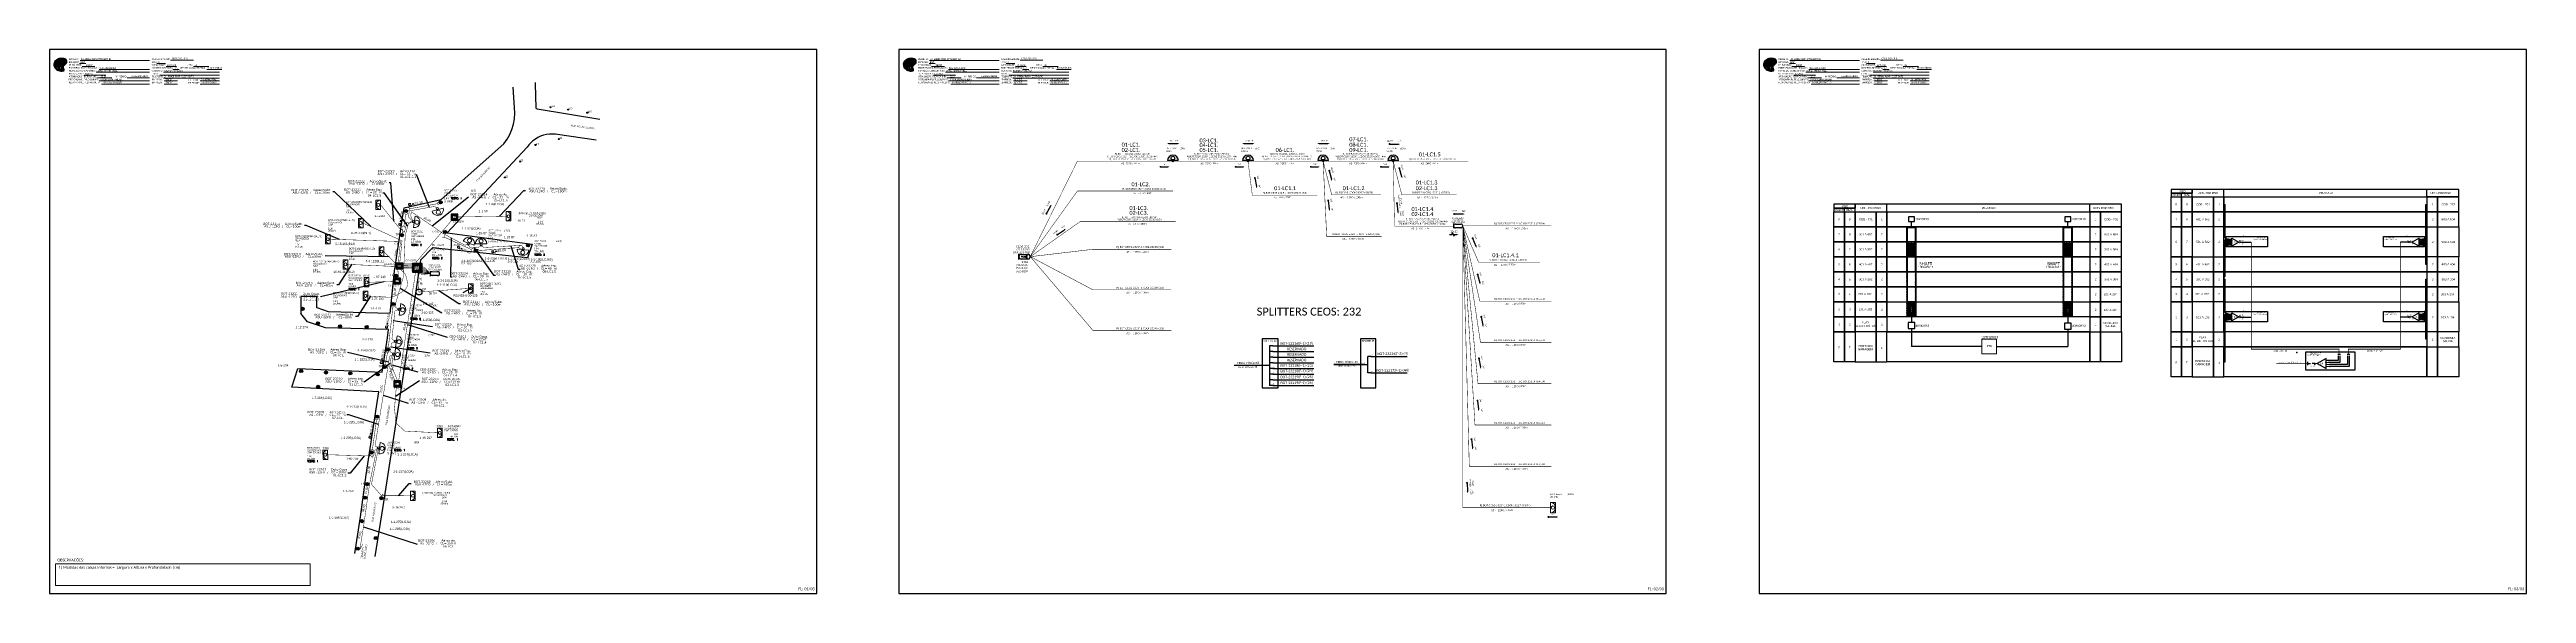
# Paper-space layout 'CDOI-23217' of a CAD drawing. Header units: inches. Extents: x 0 to 2708, y 2 to 596.
# The model-space entities are those that its viewports show. They can reach past a viewport. Long polylines and large blocks are cut down to what shows.
import ezdxf
from ezdxf.enums import TextEntityAlignment as Align

# ---------------------------------------------------------------- set-up
doc = ezdxf.new("R2010")
doc.units = ezdxf.units.IN
doc.header["$MEASUREMENT"] = 0
for name, color, linetype in [('10.1-Caixas Subterrâneas', 5, 'Continuous'), ('20.4-CEOS', 1, 'Continuous'), ('20.5-CEO', 1, 'Continuous'), ('CAP a instalar', 1, 'Continuous'), ('CD a instalar', 1, 'Continuous'), ('label_cabos', 7, 'Continuous'), ('Legenda', 1, 'Continuous'), ('locais', 7, 'Continuous'), ('Quadra', 98, 'Continuous'), ('SETA', 7, 'Continuous'), ('Subida Lateral', 5, 'Continuous'), ('texto', 255, 'Continuous')]:
    doc.layers.add(name, color=color, linetype=linetype)
for name, color, linetype, lineweight in [("20.0-LEGENDA DOS CDO'S", 1, 'Continuous', 0), ('20.1-CDO_INTERIOR', 1, 'Continuous', 0), ('20.2-CDO_POSTE', 1, 'Continuous', 5), ('20.6-CORDOALHA_SUPORTE', 7, 'Continuous', 25), ('40.1-ETIQUETAS', 1, 'Continuous', 20), ('CORDOALHA_SUPORTE', 7, 'Continuous', 25)]:
    doc.layers.add(name, color=color, linetype=linetype, lineweight=lineweight)
doc.layers.add('EXTRA', color=50, linetype='Continuous', plot=False)
doc.styles.add('ARIAL', font='arial.ttf')
doc.styles.add('DIGICADE', font='arial.ttf')
doc.styles.add('ROMANS', font='romans.shx')
doc.styles.add('siredit', font='verdana.ttf')
doc.styles.add('WMF-Calibri0', font='calibri.ttf')
doc.styles.add('WMF-Calibri1', font='calibrib.ttf')
doc.linetypes.add('FENCELINE1', pattern='A,0.25,-0.1,[133,ltypeshp.shx,S=0.1,R=0,X=-0.1,Y=0],-0.1,1', length=1.45)
doc.dimstyles.new('CC', dxfattribs={"dimtxt": 1, "dimasz": 2, "dimexe": 0.18, "dimexo": 0.0625, "dimgap": 0.09, "dimtad": 0, "dimdec": 0, "dimrnd": 1, "dimzin": 0, "dimdsep": 46, "dimtxsty": 'siredit', "dimblk": 'NONE', "dimcen": 0, "dimse1": 1, "dimse2": 1, "dimsd1": 1, "dimsd2": 1, "dimclrt": 7, "dimadec": 0, "dimazin": 0, "dimtfac": 1, "dimtdec": 0, "dimtofl": 0, "dimtmove": 0, "dimatfit": 3, "dimfxl": 0, "dimtolj": 1, "dimtzin": 0, "dimarcsym": 0})

# ---------------------------------------------------------------- blocks, each defined once
blk = doc.blocks.new('POSTE')
at = {"layer": 'locais', "color": 10}
for points in [[(1, 1), (-1, -1)], [(1, -1), (-1, 1)]]:
    blk.add_lwpolyline(points, dxfattribs=at)
blk.add_circle((0, 0), 1.41, dxfattribs=at)
blk = doc.blocks.new('*X6')
at = {"color": 0, "linetype": 'Continuous'}
for p, q in [((-1.25, 0.34099), (-0.49099, 1.1)), ((-1.25, 0.517767), (-0.667767, 1.1)), ((-1.25, 0.694544), (-0.844544, 1.1)), ((-1.25, 0.87132), (-1.02132, 1.1)), ((-1.25, 1.048097), (-1.198097, 1.1)), ((-1.25, 0.164214), (-0.8035, 0.610714)), ((-1.25, -0.012563), (-0.8035, 0.433937)), ((-1.25, -0.18934), (-0.8035, 0.25716)), ((-1.25, -0.366117), (-0.8035, 0.080383)), ((-0.789214, 0.625), (-0.314214, 1.1)), ((-0.612437, 0.625), (-0.137437, 1.1)), ((-0.43566, 0.625), (0.03934, 1.1)), ((-0.258883, 0.625), (0.216117, 1.1)), ((-0.082107, 0.625), (0.392893, 1.1)), ((0.09467, 0.625), (0.56967, 1.1)), ((0.271447, 0.625), (0.746447, 1.1)), ((0.448223, 0.625), (0.923223, 1.1)), ((0.625, 0.625), (1.1, 1.1)), ((0.801777, 0.625), (1.25, 1.073223)), ((0.8035, 0.449947), (1.25, 0.896447)), ((0.8035, 0.27317), (1.25, 0.71967)), ((0.8035, 0.096393), (1.25, 0.542893)), ((0.8035, -0.080383), (1.25, 0.366117)), ((0.8035, -0.25716), (1.25, 0.18934)), ((0.8035, -0.433937), (1.25, 0.012563)), ((-1.25, -0.542893), (-0.8035, -0.096393)), ((-1.25, -0.71967), (-0.8035, -0.27317)), ((-1.25, -0.896447), (-0.8035, -0.449947)), ((-1.25, -1.073223), (-0.801777, -0.625)), ((-1.1, -1.1), (-0.625, -0.625)), ((-0.923223, -1.1), (-0.448223, -0.625)), ((-0.746447, -1.1), (-0.271447, -0.625)), ((-0.56967, -1.1), (-0.09467, -0.625)), ((-0.392893, -1.1), (0.082107, -0.625)), ((-0.216117, -1.1), (0.258883, -0.625)), ((-0.03934, -1.1), (0.43566, -0.625)), ((0.137437, -1.1), (0.612437, -0.625)), ((0.314214, -1.1), (0.789214, -0.625)), ((0.49099, -1.1), (1.25, -0.34099)), ((0.667767, -1.1), (1.25, -0.517767)), ((0.8035, -0.610714), (1.25, -0.164214)), ((0.844544, -1.1), (1.25, -0.694544)), ((1.02132, -1.1), (1.25, -0.87132)), ((1.198097, -1.1), (1.25, -1.048097))]:
    blk.add_line(p, q, dxfattribs=at)
blk = doc.blocks.new('MANHOLE_MQ')
at = {"color": 0, "linetype": 'Continuous'}
for p, q in [((0.0000062, 0.0000057), (-0.0000063, 0.0000057)), ((-0.0000063, 0.0000057), (-0.0000063, -0.0000053)), ((-0.000004, 0.0000033), (0.000004, 0.0000033)), ((-0.000004, -0.0000029), (-0.000004, 0.0000033)), ((0.000004, 0.0000033), (0.000004, -0.0000029)), ((0.0000062, -0.0000053), (0.0000062, 0.0000057)), ((-0.0000063, -0.0000053), (0.0000062, -0.0000053)), ((0.000004, -0.0000029), (-0.000004, -0.0000029)), ((0.000004, -0.0000029), (0.000004, -0.0000029))]:
    blk.add_line(p, q, dxfattribs=at)
at = {"color": 0, "linetype": 'Continuous', "xscale": 5e-06, "yscale": 5e-06, "zscale": 1e-05}
blk.add_blockref('*X6', (0, 0.0000002), dxfattribs=at)
blk = doc.blocks.new('*U7')
at = {"color": 0}
blk.add_line((2.14, -0.58), (-2.1, -0.68), dxfattribs=at)
for centre, radius in [((0, 0.38), 0.733), ((0.03, -1.03), 0.393)]:
    blk.add_circle(centre, radius, dxfattribs=at)
blk.add_arc((0.02, -0.63), 2.12, 1.37817, 181.37817, dxfattribs=at)
blk = doc.blocks.new('Inst CDOE-8 CAIXA DIST OPT CDOE 48F_8D C_SPL OPTAP')
at = {"layer": "20.0-LEGENDA DOS CDO'S", "color": 0, "style": 'ARIAL'}
for tag, p, height in [('1:XX', (0, 1.7), 0.8), ('FID', (0.1, 5.2), 0.8), ('CORDOALHA', (0.1, 4), 0.8), ('SAP', (0.1, 3), 0.8), ('UMS', (0.1, 0.2), 1), ('FIBRAS_UTILIZADAS', (2.4, 5.3), 0.8)]:
    blk.add_attdef(tag, p, '', height=height, rotation=0.118, dxfattribs=at)
at = {"layer": "20.0-LEGENDA DOS CDO'S", "color": 0}
for tag, p, style, flags in [('ID_ATIVIDADE', (0.1, 6.5), 'ARIAL', 3), ('FATOR', (7.9, 6.5), 'ARIAL', 1), ('QTDE', (0.2, -1), 'DIGICADE', 3)]:
    blk.add_attdef(tag, p, '', height=0.8, rotation=0.118, dxfattribs=dict(at, style=style, flags=flags))
blk = doc.blocks.new('Teste  FTTH')
at = {"color": 0, "lineweight": 0, "style": 'ROMANS'}
for tag, p in [('TESTE', (-2.3, -0.29)), ('QTDE', (0.21, -0.29))]:
    blk.add_attdef(tag, p, '', height=0.48, dxfattribs=at)
for tag, p, flags in [('FID', (-2.23, -1.25), 1), ('FATOR', (-2.23, -2.03), 3), ('ID_ATIVIDADE', (-2.23, -2.72), 3)]:
    blk.add_attdef(tag, p, '', height=0.48, dxfattribs=dict(at, flags=flags))
blk = doc.blocks.new('Inst CDOE-16 CAIXA DIST OPT CDOE 48F_16D C_SPL_2_1_8')
at = {"layer": "20.0-LEGENDA DOS CDO'S", "color": 0, "style": 'ARIAL'}
for tag, p, height in [('1:XX', (0, 1.7), 0.8), ('FID', (0.1, 5.2), 0.8), ('CORDOALHA', (0.1, 4), 0.8), ('SAP', (0.1, 3), 0.8), ('UMS', (0.1, 0.2), 1)]:
    blk.add_attdef(tag, p, '', height=height, rotation=0.118, dxfattribs=at)
at = {"layer": "20.0-LEGENDA DOS CDO'S", "color": 0}
for tag, p, style, flags in [('ID_ATIVIDADE', (0.1, 6.5), 'ARIAL', 3), ('FATOR', (7.9, 6.5), 'ARIAL', 1), ('QTDE', (0.1, -1.2), 'DIGICADE', 3)]:
    blk.add_attdef(tag, p, '', height=0.8, rotation=0.118, dxfattribs=dict(at, style=style, flags=flags))
at = {"layer": "20.0-LEGENDA DOS CDO'S", "color": 0, "style": 'ARIAL'}
blk.add_attdef('FIBRAS_UTILIZADAS', text='', height=0.8, rotation=0.118, dxfattribs=at).set_placement((8.1, 5.3), align=Align.CENTER)
blk = doc.blocks.new('Inst CORD BENZINAL 4.55MM 3F (sem recursos)')
at = {"layer": '20.6-CORDOALHA_SUPORTE', "color": 0, "lineweight": 0, "style": 'ROMANS'}
for tag, p, flags in [('FATOR', (-5.2, -4.4), 3), ('ID_ATIVIDADE', (-5.2, -6.7), 3), ('FID', (-5.2, -8.9), 1)]:
    blk.add_attdef(tag, p, '', height=1, dxfattribs=dict(at, flags=flags))
blk.add_attdef('LANCE', text='', height=1, dxfattribs=at).set_placement((-0.5, -2.2), align=Align.RIGHT)
at = {"layer": '20.6-CORDOALHA_SUPORTE', "color": 0, "style": 'siredit'}
blk.add_attdef('QTDE', (-0.5, -2.2), '', height=1, rotation=359.69, dxfattribs=at)
blk = doc.blocks.new('LEGENDA DOS CABOS')
at = {"layer": 'EXTRA', "color": 0, "style": 'siredit'}
for tag, p in [('ID', (4.6, 1)), ('XX', (9, 1))]:
    blk.add_attdef(tag, text='', height=0.48, rotation=359.69, dxfattribs=at).set_placement(p, align=Align.MIDDLE_CENTER)
at = {"layer": 'Legenda', "color": 0, "style": 'siredit'}
for tag, p in [('TIPO_CABO', (1.3, 0)), ('CABO', (4.7, -0.1)), ('/', (6.8, -0.1)), ('METROS', (10, -0.1))]:
    blk.add_attdef(tag, text='', height=0.8, rotation=359.69, dxfattribs=at).set_placement(p, align=Align.MIDDLE_CENTER)
blk = doc.blocks.new('_None')
blk = doc.blocks.new('CDOE_CT_POSTE')
at = {"layer": "20.0-LEGENDA DOS CDO'S", "color": 0, "style": 'ARIAL'}
for tag, p in [('CDO_N', (0.1, 5.2)), ('CORDOALHA', (0.1, 4)), ('SAP', (0.1, 3)), ('1:XX', (0.1, 1.2)), ('UMS', (0.1, 0.2))]:
    blk.add_attdef(tag, p, '', height=0.68, rotation=0.118, dxfattribs=at)
blk.add_attdef('FIBRAS_UTILIZADAS', text='', height=0.68, rotation=0.118, dxfattribs=at).set_placement((7.8, 5.3), align=Align.CENTER)
blk = doc.blocks.new('Inst CB AS CFOA-SM-AS-80-TS-72')
at = {"layer": 'label_cabos', "color": 0, "style": 'siredit'}
for tag, flags, p in [('ID_ATIVIDADE', 3, (1.3, 2.7)), ('FATOR', 1, (11.6, 2.6))]:
    blk.add_attdef(tag, text='', height=1, rotation=359.69, dxfattribs=dict(at, flags=flags)).set_placement(p, align=Align.MIDDLE_CENTER)
for tag, p in [('DESTINO_CABO', (3.1, 1.3)), ('TIPO_CABO', (1.8, 0)), ('CABO', (4.7, -0.1)), ('/', (7.7, -0.1)), ('LANCE', (10.8, 0)), ('TIPO_CABO', (13.1, 1.2)), ('UND', (16, 0)), ('FID', (13.1, -1.4))]:
    blk.add_attdef(tag, text='', height=1, rotation=359.69, dxfattribs=at).set_placement(p, align=Align.MIDDLE_CENTER)
blk.add_attdef('QTDE', (12.4, -0.5), '', height=1, rotation=359.69, dxfattribs=at)
blk = doc.blocks.new('Inst CB ESP CFOA-SM-AS-80-TS-72')
at = {"layer": 'label_cabos', "color": 0, "style": 'siredit'}
for tag, flags, p in [('ID_ATIVIDADE', 3, (1.3, 2.7)), ('FATOR', 1, (11.6, 2.6))]:
    blk.add_attdef(tag, text='', height=1, rotation=359.69, dxfattribs=dict(at, flags=flags)).set_placement(p, align=Align.MIDDLE_CENTER)
for tag, p in [('DESTINO_CABO', (3.1, 1.3)), ('TIPO_CABO', (1.8, 0)), ('CABO', (4.7, -0.1)), ('/', (7.7, -0.1)), ('LANCE', (10.8, 0)), ('TIPO_CABO', (13.1, 1.2)), ('UND', (16, 0)), ('FID', (13.1, -1.4))]:
    blk.add_attdef(tag, text='', height=1, rotation=359.69, dxfattribs=at).set_placement(p, align=Align.MIDDLE_CENTER)
blk.add_attdef('QTDE', (12.4, -0.5), '', height=1, rotation=359.69, dxfattribs=at)
blk = doc.blocks.new('Inst CB ESP CFOA-SM-AS-80-TS-24')
at = {"layer": 'label_cabos', "color": 0, "style": 'siredit'}
for tag, flags, p in [('ID_ATIVIDADE', 3, (1.3, 2.7)), ('FATOR', 1, (11.6, 2.6))]:
    blk.add_attdef(tag, text='', height=1, rotation=359.69, dxfattribs=dict(at, flags=flags)).set_placement(p, align=Align.MIDDLE_CENTER)
for tag, p in [('DESTINO_CABO', (3.1, 1.3)), ('TIPO_CABO', (1.8, 0)), ('CABO', (4.7, -0.1)), ('/', (7.7, -0.1)), ('LANCE', (10.8, 0)), ('TIPO_CABO', (13.1, 1.2)), ('UND', (16, 0)), ('FID', (13.1, -1.4))]:
    blk.add_attdef(tag, text='', height=1, rotation=359.69, dxfattribs=at).set_placement(p, align=Align.MIDDLE_CENTER)
blk.add_attdef('QTDE', (12.4, -0.5), '', height=1, rotation=359.69, dxfattribs=at)
blk = doc.blocks.new('Inst CB AS CFOA-SM-AS-80-TS-24')
at = {"layer": 'label_cabos', "color": 0, "style": 'siredit'}
for tag, flags, p in [('ID_ATIVIDADE', 3, (1.3, 2.7)), ('FATOR', 1, (11.6, 2.6))]:
    blk.add_attdef(tag, text='', height=1, rotation=359.69, dxfattribs=dict(at, flags=flags)).set_placement(p, align=Align.MIDDLE_CENTER)
for tag, p in [('DESTINO_CABO', (3.1, 1.3)), ('TIPO_CABO', (1.8, 0)), ('CABO', (4.7, -0.1)), ('/', (7.7, -0.1)), ('LANCE', (10.8, 0)), ('TIPO_CABO', (13.1, 1.2)), ('UND', (16, 0)), ('FID', (13.1, -1.4))]:
    blk.add_attdef(tag, text='', height=1, rotation=359.69, dxfattribs=at).set_placement(p, align=Align.MIDDLE_CENTER)
blk.add_attdef('QTDE', (12.4, -0.5), '', height=1, rotation=359.69, dxfattribs=at)
blk = doc.blocks.new('Inst CB ESP CFOA-SM-ASU-120-S-12')
at = {"layer": 'label_cabos', "color": 0, "style": 'siredit'}
for tag, flags, p in [('ID_ATIVIDADE', 3, (1.3, 2.7)), ('FATOR', 1, (11.6, 2.6))]:
    blk.add_attdef(tag, text='', height=1, rotation=359.69, dxfattribs=dict(at, flags=flags)).set_placement(p, align=Align.MIDDLE_CENTER)
for tag, p in [('TIPO_CABO', (1.3, 0)), ('DESTINO_CABO', (3.1, 1.3)), ('CABO', (4.7, -0.1)), ('/', (7.7, -0.1)), ('LANCE', (10.8, 0)), ('TIPO_CABO', (13.1, 1.2)), ('UND', (16, 0)), ('FID', (13.1, -1.4))]:
    blk.add_attdef(tag, text='', height=1, rotation=359.69, dxfattribs=at).set_placement(p, align=Align.MIDDLE_CENTER)
blk.add_attdef('QTDE', (12.4, -0.5), '', height=1, rotation=359.69, dxfattribs=at)
blk = doc.blocks.new('Inst CB DT OCUP CFOA-SM-ASU-120-S-12')
at = {"layer": 'label_cabos', "color": 0, "style": 'siredit'}
for tag, flags, p in [('ID_ATIVIDADE', 3, (1.3, 2.7)), ('FATOR', 1, (11.6, 2.6))]:
    blk.add_attdef(tag, text='', height=1, rotation=359.69, dxfattribs=dict(at, flags=flags)).set_placement(p, align=Align.MIDDLE_CENTER)
for tag, p in [('TIPO_CABO', (1.3, 0)), ('DESTINO_CABO', (3.1, 1.3)), ('CABO', (4.7, -0.1)), ('/', (7.7, -0.1)), ('LANCE', (10.9, 0)), ('TIPO_CABO', (13.1, 1.2)), ('UND', (16, 0)), ('FID', (13.1, -1.4))]:
    blk.add_attdef(tag, text='', height=1, rotation=359.69, dxfattribs=at).set_placement(p, align=Align.MIDDLE_CENTER)
blk.add_attdef('QTDE', (12.4, -0.5), '', height=1, rotation=359.69, dxfattribs=at)
blk = doc.blocks.new('Inst CB DT OCUP CFOA-SM-AS-80-TS-24')
at = {"layer": 'label_cabos', "color": 0, "style": 'siredit'}
for tag, flags, p in [('ID_ATIVIDADE', 3, (1.3, 2.7)), ('FATOR', 1, (11.6, 2.6))]:
    blk.add_attdef(tag, text='', height=1, rotation=359.69, dxfattribs=dict(at, flags=flags)).set_placement(p, align=Align.MIDDLE_CENTER)
for tag, p in [('DESTINO_CABO', (3.1, 1.3)), ('TIPO_CABO', (1.8, 0)), ('CABO', (4.7, -0.1)), ('/', (7.7, -0.1)), ('LANCE', (10.9, 0)), ('TIPO_CABO', (13.1, 1.2)), ('UND', (16, 0)), ('FID', (13.1, -1.4))]:
    blk.add_attdef(tag, text='', height=1, rotation=359.69, dxfattribs=at).set_placement(p, align=Align.MIDDLE_CENTER)
blk.add_attdef('QTDE', (12.4, -0.5), '', height=1, rotation=359.69, dxfattribs=at)
blk = doc.blocks.new('A$C415C251F')
at = {"color": 3}
blk.add_point((0, 0), dxfattribs=at)
blk = doc.blocks.new('LEG_CDOIA8_C-SPLT_ESQ')
at = {"color": 3, "extrusion": (0, 0, -1), "xscale": -1, "zscale": -1}
blk.add_blockref('A$C415C251F', (0, 0), dxfattribs=at)
at = {"style": 'ARIAL', "flags": 4}
blk.add_attdef('SPLITAGEM', text='', height=1.5, dxfattribs=at).set_placement((18.6, -12.6), align=Align.CENTER)
at = {"color": 1, "style": 'WMF-Calibri0', "flags": 4}
blk.add_attdef('MODELO', text='', height=1.5, dxfattribs=at).set_placement((22.5, -4.5), align=Align.CENTER)
blk.add_attdef('CDO', (21.4, -2.6), '', height=2, dxfattribs=at)
blk = doc.blocks.new('SPLITTER_')
blk.add_point((0, 0))
at = {"style": 'ARIAL', "flags": 4}
blk.add_attdef('SPLT', (0, -3.3), '', height=1.5, dxfattribs=at)
blk = doc.blocks.new('SPLT_1-4_DIV_DIR')
h = blk.add_hatch(color=3)
h.dxf.hatch_style = 1
edge = h.paths.add_edge_path()
edge.add_arc((13.3, 3.5), 0.242, 0, 360)
h = blk.add_hatch(color=3)
h.dxf.hatch_style = 1
edge = h.paths.add_edge_path()
edge.add_arc((14.3, 1.2), 0.242, 0, 360)
h = blk.add_hatch(color=3)
h.dxf.hatch_style = 1
edge = h.paths.add_edge_path()
edge.add_arc((15.3, -1.1), 0.242, 0, 360)
h = blk.add_hatch(color=3)
h.dxf.hatch_style = 1
edge = h.paths.add_edge_path()
edge.add_arc((16.3, -3.4), 0.242, 0, 360)
at = {"color": 1, "lineweight": 0}
blk.add_lwpolyline([(2.2, 0), (0, 0)], dxfattribs=at)
at = {"color": 1}
blk.add_lwpolyline([(11.9, 5.4), (2.2, 0), (11.9, -5.4), (11.9, 5.4)], dxfattribs=at)
at = {"color": 7, "lineweight": 0}
for points in [[(13.3, 3.5), (11.9, 3.5)], [(11.9, 1.2), (14.3, 1.2)], [(11.9, -1.1), (15.3, -1.1)], [(11.9, -3.4), (16.3, -3.4)]]:
    blk.add_lwpolyline(points, dxfattribs=at)
at = {"color": 3}
for centre in [(13.3, 3.5), (14.3, 1.2), (15.3, -1.1), (16.3, -3.4)]:
    blk.add_circle(centre, 0.242, dxfattribs=at)
at = {"color": 1, "style": 'ARIAL'}
for s, height, p in [('1:4', 2, (4.9, -0.9)), ('S1', 0.75, (10.5, 3.1)), ('S2', 0.75, (10.5, 0.8)), ('S3', 0.75, (10.5, -1.5)), ('S4', 0.75, (10.5, -3.8))]:
    blk.add_text(s, height=height, dxfattribs=at).set_placement(p)
blk = doc.blocks.new('SPLT_1-8_SC-APC_ESQ')
at = {"color": 3, "lineweight": 0}
for points in [[(2.4, -3), (0, -3)], [(2.4, -4), (0, -4)], [(2.4, -4.2), (0, -4.2)], [(2.4, -5.2), (0, -5.2)], [(2.4, -5.3), (0, -5.3)], [(2.4, -6.3), (0, -6.3)], [(2.4, -6.5), (0, -6.5)], [(2.4, -7.5), (0, -7.5)], [(2.4, -7.6), (0, -7.6)], [(2.4, -8.6), (0, -8.6)], [(2.4, -8.8), (0, -8.8)], [(2.4, -9.8), (0, -9.8)], [(2.4, -9.9), (0, -9.9)], [(2.4, -10.9), (0, -10.9)], [(2.4, -11.1), (0, -11.1)], [(2.4, -12.1), (0, -12.1)], [(2.4, -3), (2.4, -4)], [(2.4, -4.2), (2.4, -5.2)], [(2.4, -5.3), (2.4, -6.3)], [(2.4, -6.5), (2.4, -7.5)], [(2.4, -7.6), (2.4, -8.6)], [(2.4, -8.8), (2.4, -9.8)], [(2.4, -9.9), (2.4, -10.9)], [(2.4, -11.1), (2.4, -12.1)], [(3, -3.5), (7.4, -3.5)], [(7.4, -4.7), (3, -4.7)], [(7.4, -5.8), (3, -5.8)], [(7.4, -7), (3, -7)], [(7.4, -8.1), (3, -8.1)], [(7.4, -9.3), (3, -9.3)], [(7.4, -10.4), (3, -10.4)], [(7.4, -11.6), (3, -11.6)]]:
    blk.add_lwpolyline(points, dxfattribs=at)
for points in [[(3, -3.2), (2.4, -3.2), (2.4, -3.8), (3, -3.8)], [(3, -4.4), (2.4, -4.4), (2.4, -5), (3, -5)], [(3, -5.5), (2.4, -5.5), (2.4, -6.1), (3, -6.1)], [(3, -6.7), (2.4, -6.7), (2.4, -7.3), (3, -7.3)], [(3, -7.8), (2.4, -7.8), (2.4, -8.4), (3, -8.4)], [(3, -9), (2.4, -9), (2.4, -9.6), (3, -9.6)], [(3, -10.1), (2.4, -10.1), (2.4, -10.7), (3, -10.7)], [(3, -11.3), (2.4, -11.3), (2.4, -11.9), (3, -11.9)]]:
    blk.add_lwpolyline(points, close=True, dxfattribs=at)
at = {"color": 1}
blk.add_lwpolyline([(7.4, -2.1), (17, -7.5), (7.4, -13), (7.4, -2.1)], dxfattribs=at)
at = {"color": 1, "lineweight": 0}
blk.add_lwpolyline([(17, -7.5), (19.3, -7.5)], dxfattribs=at)
at = {"color": 1, "style": 'ARIAL'}
for s, height, p in [('S2', 0.75, (7.6, -5)), ('S3', 0.75, (7.6, -6.2)), ('S4', 0.75, (7.6, -7.4)), ('S5', 0.75, (7.5, -8.6)), ('S6', 0.75, (7.6, -9.7)), ('S7', 0.75, (7.6, -10.8)), ('S8', 0.75, (7.6, -11.9)), ('S1', 0.75, (7.7, -3.8)), ('1:8', 2, (10.5, -8.4))]:
    blk.add_text(s, height=height, dxfattribs=at).set_placement(p)
blk = doc.blocks.new('LEG_CDOIA8_C-SPLT_DIR')
at = {"color": 3}
blk.add_blockref('A$C415C251F', (0, 0), dxfattribs=at)
at = {"color": 1, "style": 'WMF-Calibri0', "flags": 4}
blk.add_attdef('CDO', (-26.8, -2.6), '', height=2, dxfattribs=at)
blk.add_attdef('MODELO', text='', height=1.5, dxfattribs=at).set_placement((-22.2, -4.5), align=Align.CENTER)
at = {"style": 'ARIAL', "flags": 4}
blk.add_attdef('SPLITAGEM', text='', height=1.5, dxfattribs=at).set_placement((-18.4, -12.6), align=Align.CENTER)
blk = doc.blocks.new('SPLT_1-8_SC-APC')
at = {"color": 1, "lineweight": 0}
blk.add_lwpolyline([(-17, -7.5), (-19.3, -7.5)], dxfattribs=at)
at = {"color": 1}
blk.add_lwpolyline([(-7.4, -2.1), (-17, -7.5), (-7.4, -13), (-7.4, -2.1)], dxfattribs=at)
at = {"color": 3, "lineweight": 0}
for points in [[(-3, -3.5), (-7.4, -3.5)], [(-7.4, -4.7), (-3, -4.7)], [(-7.4, -5.8), (-3, -5.8)], [(-7.4, -7), (-3, -7)], [(-7.4, -8.1), (-3, -8.1)], [(-7.4, -9.3), (-3, -9.3)], [(-7.4, -10.4), (-3, -10.4)], [(-7.4, -11.6), (-3, -11.6)], [(-2.4, -3), (-2.4, -4)], [(-2.4, -3), (0, -3)], [(-2.4, -4), (0, -4)], [(-2.4, -4.2), (-2.4, -5.2)], [(-2.4, -4.2), (0, -4.2)], [(-2.4, -5.2), (0, -5.2)], [(-2.4, -5.3), (-2.4, -6.3)], [(-2.4, -5.3), (0, -5.3)], [(-2.4, -6.3), (0, -6.3)], [(-2.4, -6.5), (-2.4, -7.5)], [(-2.4, -6.5), (0, -6.5)], [(-2.4, -7.5), (0, -7.5)], [(-2.4, -7.6), (-2.4, -8.6)], [(-2.4, -7.6), (0, -7.6)], [(-2.4, -8.6), (0, -8.6)], [(-2.4, -8.8), (-2.4, -9.8)], [(-2.4, -8.8), (0, -8.8)], [(-2.4, -9.8), (0, -9.8)], [(-2.4, -9.9), (-2.4, -10.9)], [(-2.4, -9.9), (0, -9.9)], [(-2.4, -10.9), (0, -10.9)], [(-2.4, -11.1), (-2.4, -12.1)], [(-2.4, -11.1), (0, -11.1)], [(-2.4, -12.1), (0, -12.1)]]:
    blk.add_lwpolyline(points, dxfattribs=at)
for points in [[(-3, -3.2), (-2.4, -3.2), (-2.4, -3.8), (-3, -3.8)], [(-3, -4.4), (-2.4, -4.4), (-2.4, -5), (-3, -5)], [(-3, -5.5), (-2.4, -5.5), (-2.4, -6.1), (-3, -6.1)], [(-3, -6.7), (-2.4, -6.7), (-2.4, -7.3), (-3, -7.3)], [(-3, -7.8), (-2.4, -7.8), (-2.4, -8.4), (-3, -8.4)], [(-3, -9), (-2.4, -9), (-2.4, -9.6), (-3, -9.6)], [(-3, -10.1), (-2.4, -10.1), (-2.4, -10.7), (-3, -10.7)], [(-3, -11.3), (-2.4, -11.3), (-2.4, -11.9), (-3, -11.9)]]:
    blk.add_lwpolyline(points, close=True, dxfattribs=at)
at = {"color": 1, "style": 'ARIAL'}
for s, height, p in [('1:8', 2, (-13.9, -8.4)), ('S1', 0.75, (-8.7, -3.8)), ('S2', 0.75, (-8.7, -5)), ('S3', 0.75, (-8.7, -6.2)), ('S4', 0.75, (-8.7, -7.4)), ('S5', 0.75, (-8.7, -8.6)), ('S6', 0.75, (-8.7, -9.7)), ('S7', 0.75, (-8.7, -10.8)), ('S8', 0.75, (-8.7, -11.9))]:
    blk.add_text(s, height=height, dxfattribs=at).set_placement(p)
blk = doc.blocks.new('OI')
h = blk.add_hatch(color=40)
edge = h.paths.add_edge_path()
edge.add_spline(control_points=[(4.4, -0.7), (3.9, -1), (3.3, -1.5), (2.8, -2.6), (2.9, -3.5), (3.1, -4.3), (3.3, -4.9), (3.4, -5.4), (3.4, -5.9), (3.2, -6.4), (2.5, -6.6), (1.7, -6.6), (0.6, -6.7), (-0.6, -6.4), (-1.6, -6.1), (-2.8, -5.6), (-3.9, -4.8), (-4.9, -3.7), (-5.3, -2.6), (-5.6, -1.9), (-5.8, -1), (-5.7, 0.5), (-5.1, 2), (-4.1, 3), (-3.3, 3.6), (-2.4, 4.2), (-1.4, 4.4), (-0.6, 4.7), (0.8, 4.9), (2.2, 5), (3.8, 4.6), (4.7, 4.2), (5.4, 3.7), (5.8, 3), (6, 2.2), (6, 1.5), (5.7, 0.6), (5.3, 0.1), (4.9, -0.4), (4.5, -0.6), (4.4, -0.7)], knot_values=[0, 0, 0, 0, 1.60434, 2.417191, 3.427595, 4.282808, 4.776746, 5.304182, 5.888771, 6.258406, 6.858137, 7.79129, 8.986195, 10.124242, 11.187857, 12.242908, 13.953784, 15.414161, 16.515391, 17.349188, 17.675853, 19.552021, 21.515531, 22.568638, 23.63245, 24.621084, 25.782718, 26.745347, 27.142653, 29.870543, 31.004649, 31.921532, 32.709589, 33.801391, 34.042471, 35.192333, 35.971461, 36.628871, 37.254359, 37.836911, 37.836911, 37.836911, 37.836911], degree=3, periodic=0)
h.paths.add_polyline_path([(1.1, -0.9, -1), (0, -0.9, -1)], flags=16)
edge = h.paths.add_edge_path(flags=16)
edge.add_ellipse((0.6, -3.6), major_axis=(-0.02, 1.71), ratio=0.361305, start_angle=0, end_angle=360)
h.paths.add_polyline_path([(-0.4, -3.6, -1), (-3.8, -3.6, -1)], flags=16)
edge = h.paths.add_edge_path(flags=0)
edge.add_ellipse((-2.1, -3.6), major_axis=(0, 0.885), ratio=0.758294, start_angle=0, end_angle=360)
at = {"color": 40}
for centre, radius in [((-2.1, -3.6), 1.72), ((0.5, -0.9), 0.587)]:
    blk.add_circle(centre, radius, dxfattribs=at)
blk.add_ellipse((-2.1, -3.6), major_axis=(0, 0.885), ratio=0.758294, start_param=-3.141592653589792, end_param=3.141592653589792, dxfattribs=at)
blk.add_ellipse((0.6, -3.6), major_axis=(-0.02, 1.71), ratio=0.361305, dxfattribs=at)
at = {"color": 40, "start_tangent": (-0.800898, -0.598801), "end_tangent": (-0.800898, -0.598801)}
blk.add_spline([(4.4, -0.7), (3.2, -1.8), (2.9, -2.5), (2.9, -3.5), (3.1, -4.4), (3.3, -4.8), (3.4, -5.4), (3.4, -6), (3.2, -6.3), (2.7, -6.5), (1.7, -6.6), (0.5, -6.6), (-0.6, -6.4), (-1.6, -6.1), (-2.6, -5.7), (-3.9, -4.7), (-4.9, -3.6), (-5.4, -2.6), (-5.6, -1.8), (-5.7, -1.5), (-5.6, 0.4), (-4.8, 2.2), (-4.1, 3), (-3.3, 3.6), (-2.4, 4.1), (-1.3, 4.5), (-0.4, 4.7), (0, 4.8), (2.7, 4.8), (3.8, 4.5), (4.7, 4.2), (5.3, 3.7), (5.9, 2.7), (5.9, 2.5), (5.9, 1.3), (5.7, 0.6), (5.3, 0.1), (4.8, -0.4), (4.4, -0.7)], degree=3, dxfattribs=at)

msp = doc.modelspace()

# ---------------------------------------------------------------- hatches: boundary and pattern name
h = msp.add_hatch()
h.set_pattern_fill('ANSI32', color=3, scale=0.1)
h.set_pattern_definition([(45, (-4561.9421, 3500.5084), (-0.67351921, 0.67351921), []), (45, (-4561.4931, 3500.5084), (-0.67351921, 0.67351921), [])])
h.paths.add_polyline_path([(3077.3, 1250.4), (3087.8, 1250.4), (3087.9, 1152.1), (3077.4, 1152.1)])
h.paths.add_polyline_path([(3078.3, 1249.4), (3086.8, 1249.4), (3086.9, 1153.1), (3078.4, 1153.1)], flags=16)
h = msp.add_hatch()
h.set_pattern_fill('ANSI32', color=3, scale=0.1)
h.set_pattern_definition([(45, (-4390.9963, 3500.5084), (-0.67351921, 0.67351921), []), (45, (-4390.5473, 3500.5084), (-0.67351921, 0.67351921), [])])
h.paths.add_polyline_path([(3248.2, 1250.4), (3258.7, 1250.4), (3258.8, 1152.1), (3248.3, 1152.1)])
h.paths.add_polyline_path([(3249.2, 1249.4), (3257.7, 1249.4), (3257.8, 1153.1), (3249.3, 1153.1)], flags=16)
h = msp.add_hatch()
h.set_pattern_fill('ANSI31', color=1, scale=10, style=0)
h.set_pattern_definition([(45, (1719.3785, 668.4787), (-0.8838835, 0.8838835), [])])
h.paths.add_polyline_path([(3086.7, 1233), (3078.2, 1233), (3078.2, 1217.6), (3086.7, 1217.6), (3086.7, 1219.3)])
h = msp.add_hatch()
h.set_pattern_fill('ANSI31', color=1, scale=10, style=0)
h.set_pattern_definition([(45, (1890.4972, 668.4787), (-0.8838835, 0.8838835), [])])
h.paths.add_polyline_path([(3257.8, 1233), (3249.4, 1233), (3249.4, 1217.6), (3257.9, 1217.6), (3257.9, 1219.3)])
h = msp.add_hatch(color=3)
h.dxf.hatch_style = 1
edge = h.paths.add_edge_path()
edge.add_arc((3442.1, 1233.8), 0.205, 0, 360)
h = msp.add_hatch(color=3)
h.dxf.hatch_style = 1
edge = h.paths.add_edge_path()
edge.add_arc((3628.1, 1233.8), 0.205, 0, 360)
h = msp.add_hatch()
h.set_pattern_fill('ANSI31', color=1, scale=10, style=0)
h.set_pattern_definition([(45, (1719.531, 603.9912), (-0.8838835, 0.8838835), [])])
h.paths.add_polyline_path([(3078.4, 1153.1), (3086.9, 1153.1), (3086.9, 1154.8), (3086.9, 1168.5), (3078.4, 1168.5)])
h = msp.add_hatch()
h.set_pattern_fill('ANSI31', color=1, scale=10, style=0)
h.set_pattern_definition([(45, (1890.4768, 603.9912), (-0.8838835, 0.8838835), [])])
h.paths.add_polyline_path([(3249.3, 1153.1), (3257.8, 1153.1), (3257.8, 1154.8), (3257.8, 1168.5), (3249.3, 1168.5)])
h = msp.add_hatch(color=3)
h.dxf.hatch_style = 1
edge = h.paths.add_edge_path()
edge.add_arc((3442.1, 1151.9), 0.205, 0, 360)
h = msp.add_hatch(color=3)
h.dxf.hatch_style = 1
edge = h.paths.add_edge_path()
edge.add_arc((3628.1, 1151.9), 0.205, 0, 360)
h = msp.add_hatch(color=3)
h.dxf.hatch_style = 1
edge = h.paths.add_edge_path()
edge.add_arc((3523.9, 1101.1), 0.205, 0, 360)

# ---------------------------------------------------------------- linework, layer by layer
for p, q in [((3055.6, 1184.9), (3277.5, 1184.9)), ((3055.6, 1168.5), (3055.6, 1184.9)), ((3055.6, 1168.5), (3277.5, 1168.5)), ((3055.6, 1152.1), (3055.6, 1168.5)), ((3277.5, 1184.9), (3277.5, 1168.5)), ((3277.5, 1168.5), (3277.5, 1152.1)), ((3424.2, 1184.9), (3646, 1184.9)), ((3424.2, 1168.5), (3424.2, 1184.9)), ((3424.2, 1168.5), (3646, 1168.5)), ((3646, 1184.9), (3646, 1168.5)), ((3277.5, 1152.1), (3055.6, 1152.1)), ((3277.5, 1135.8), (3055.6, 1135.8)), ((3646, 1135.8), (3424.2, 1135.8)), ((3646, 1119.4), (3424.2, 1119.4))]:
    msp.add_line(p, q)
at = {"color": 3}
for p, q in [((3082.6, 1152.1), (3082.6, 1145.8)), ((3082.6, 1139.3), (3082.6, 1119.7)), ((3253.6, 1152.1), (3253.6, 1145.3)), ((3253.6, 1138.8), (3253.6, 1119.7))]:
    msp.add_line(p, q, dxfattribs=at)
at = {"color": 7, "linetype": 'Continuous'}
for p, q in [((2344.5, 1120.6), (2344.5, 1077.2)), ((2348.1, 1120.6), (2344.5, 1120.6)), ((2348.2, 1114.3), (2344.7, 1114.3)), ((2340.9, 1099.2), (2344.5, 1099.2)), ((2348.2, 1108.1), (2344.7, 1108.1)), ((2348.2, 1101.9), (2344.7, 1101.9)), ((2348.2, 1095.7), (2344.7, 1095.7)), ((2348.2, 1089.6), (2344.7, 1089.6)), ((2348.2, 1083.4), (2344.7, 1083.4)), ((2448.3, 1100.2), (2451.8, 1100.2)), ((2451.8, 1108.8), (2451.8, 1091)), ((2455.4, 1108.8), (2452, 1108.8)), ((2455.4, 1091), (2452, 1091)), ((2348.2, 1077.2), (2344.7, 1077.2))]:
    msp.add_line(p, q, dxfattribs=at)
at = {"color": 10, "linetype": 'Continuous'}
for p, q in [((2348.1, 1120.6), (2393, 1120.6)), ((2348.2, 1114.3), (2393, 1114.3)), ((2348.2, 1108.1), (2393, 1108.1)), ((2348.2, 1101.9), (2393, 1101.9)), ((2348.2, 1095.7), (2393, 1095.7)), ((2348.2, 1089.6), (2393, 1089.6)), ((2348.2, 1083.4), (2393, 1083.4)), ((2455.4, 1108.9), (2495.2, 1108.8)), ((2455.4, 1091), (2495.2, 1091)), ((2348.2, 1077.2), (2393, 1077.2))]:
    msp.add_line(p, q, dxfattribs=at)
at = {"color": 1, "linetype": 'Continuous', "lineweight": 60}
for p, q in [((2340.9, 1099.2), (2306.1, 1099.1)), ((2448.3, 1100.2), (2414.8, 1100.1))]:
    msp.add_line(p, q, dxfattribs=at)
at = {"color": 0, "lineweight": 0}
for p, q in [((956.2, 882.4), (1234.5, 882.4)), ((956.2, 858.7), (956.2, 882.4)), ((1234.5, 882.4), (1234.5, 858.7)), ((1234.5, 858.7), (956.2, 858.7))]:
    msp.add_line(p, q, dxfattribs=at)
for points in [[(949.7, 850), (1788.3, 850), (1788.3, 1444), (949.7, 1444), (949.7, 850)], [(1939.6, 850), (2778.2, 850), (2778.2, 1444), (1939.6, 1444), (1939.6, 850)], [(2916.3, 850), (3754.8, 850), (3754.8, 1444), (2916.3, 1444), (2916.3, 850)], [(3020.9, 1266.7), (3312.2, 1266.7), (3312.2, 1275), (3020.9, 1275), (3020.9, 1275), (3020.9, 1270.9)], [(3055.6, 1266.7), (3055.6, 1275)], [(3055.6, 1266.7), (3055.6, 1275)], [(3277.5, 1266.7), (3277.5, 1275)], [(3377.9, 1283.1), (3377.9, 1287.2)], [(3377.9, 1283.1), (3377.9, 1287.2)], [(3389.4, 1283.1), (3680.8, 1283.1), (3680.8, 1291.3), (3389.4, 1291.3), (3389.4, 1291.3), (3389.4, 1287.2)], [(3424.2, 1283.1), (3424.2, 1291.3)], [(3424.2, 1283.1), (3424.2, 1291.3)], [(3646, 1283.1), (3646, 1291.3)], [(3009.3, 1266.7), (3009.3, 1270.9)], [(3009.3, 1266.7), (3009.3, 1270.9)], [(3515.7, 1101.1), (3515.7, 1100.6)]]:
    msp.add_lwpolyline(points)
at = {"color": 7, "lineweight": 0}
for points in [[(982.6, 1428.7), (989.2, 1428.7)], [(983.2, 1432), (1059.1, 1432)], [(985.3, 1425.6), (999.2, 1425.6)], [(987.6, 1416.2), (1011.3, 1416.2)], [(1000.5, 1419.3), (1059.1, 1419.3)], [(1002.2, 1413.2), (1017.8, 1413.2)], [(1003.9, 1422.4), (1059.1, 1422.4)], [(1003.9, 1409.7), (1059.1, 1409.7)], [(1034.5, 1413.2), (1059, 1413.2)], [(1035, 1413.2), (1059.1, 1413.2)], [(1066.9, 1428.7), (1076.4, 1428.7)], [(1070.1, 1416), (1135.3, 1416)], [(1074.1, 1419.3), (1135.3, 1419.3)], [(1074.3, 1412.8), (1135.3, 1412.8)], [(1074.9, 1409.7), (1089.7, 1409.7)], [(1077, 1425.6), (1088.6, 1425.6)], [(1082, 1432.4), (1107.1, 1432.4)], [(1084.6, 1422.4), (1091.5, 1422.4)], [(1106.9, 1425.6), (1123.8, 1425.6)], [(1114.5, 1409.7), (1135.3, 1409.7)], [(1121.7, 1422.4), (1137.9, 1422.4)], [(1972.6, 1428.7), (1979.1, 1428.7)], [(1973.1, 1432), (2049, 1432)], [(1975.2, 1425.6), (1989.2, 1425.6)], [(1977.5, 1416.2), (2001.2, 1416.2)], [(1990.4, 1419.3), (2049, 1419.3)], [(1992.1, 1413.2), (2007.7, 1413.2)], [(1993.8, 1422.4), (2049, 1422.4)], [(1993.8, 1409.7), (2049, 1409.7)], [(2024.4, 1413.2), (2048.9, 1413.2)], [(2024.9, 1413.2), (2049.1, 1413.2)], [(2056.8, 1428.7), (2066.3, 1428.7)], [(2060, 1416), (2125.2, 1416)], [(2064, 1419.3), (2125.2, 1419.3)], [(2064.2, 1412.8), (2125.2, 1412.8)], [(2064.9, 1409.7), (2079.7, 1409.7)], [(2066.9, 1425.6), (2078.5, 1425.6)], [(2071.9, 1432.4), (2097, 1432.4)], [(2074.5, 1422.4), (2081.4, 1422.4)], [(2096.8, 1425.6), (2113.7, 1425.6)], [(2104.5, 1409.7), (2125.2, 1409.7)], [(2111.6, 1422.4), (2127.8, 1422.4)], [(2949.2, 1428.7), (2955.8, 1428.7)], [(2949.8, 1432), (3025.7, 1432)], [(2951.9, 1425.6), (2965.8, 1425.6)], [(2954.2, 1416.2), (2977.8, 1416.2)], [(2967.1, 1419.3), (3025.7, 1419.3)], [(2968.8, 1413.2), (2984.4, 1413.2)], [(2970.5, 1422.4), (3025.7, 1422.4)], [(2970.5, 1409.7), (3025.7, 1409.7)], [(3001.1, 1413.2), (3025.6, 1413.2)], [(3001.6, 1413.2), (3025.7, 1413.2)], [(3033.5, 1428.7), (3043, 1428.7)], [(3036.6, 1416), (3101.9, 1416)], [(3040.7, 1419.3), (3101.9, 1419.3)], [(3040.9, 1412.8), (3101.9, 1412.8)], [(3041.5, 1409.7), (3056.3, 1409.7)], [(3043.6, 1425.6), (3055.2, 1425.6)], [(3048.6, 1432.4), (3073.7, 1432.4)], [(3051.2, 1422.4), (3058.1, 1422.4)], [(3073.5, 1425.6), (3090.4, 1425.6)], [(3081.1, 1409.7), (3101.9, 1409.7)], [(3088.3, 1422.4), (3104.5, 1422.4)], [(1006.4, 1406.4), (1059.1, 1406.4)], [(1074.9, 1406.4), (1089.7, 1406.4)], [(1114.5, 1406.4), (1135.3, 1406.4)], [(1996.3, 1406.4), (2049, 1406.4)], [(2064.9, 1406.4), (2079.7, 1406.4)], [(2104.5, 1406.4), (2125.2, 1406.4)], [(2973, 1406.4), (3025.7, 1406.4)], [(3041.5, 1406.4), (3056.3, 1406.4)], [(3081.1, 1406.4), (3101.9, 1406.4)]]:
    msp.add_lwpolyline(points, dxfattribs=at)
at = {"color": 0, "const_width": 1}
for points in [[(2224.9, 1316, 1), (2225.9, 1316, 1)], [(2307, 1316, 1), (2308, 1316, 1)], [(2389.2, 1316, 1), (2390.2, 1316, 1)], [(2465.8, 1316, 1), (2466.8, 1316, 1)]]:
    msp.add_lwpolyline(points, format="xyb", close=True, dxfattribs=at)
for points in [[(2997.7, 1270.9), (3020.9, 1270.9), (3020.9, 1275), (2997.7, 1275)], [(2997.7, 1270.9), (3020.9, 1270.9), (3020.9, 1275), (2997.7, 1275)], [(3366.3, 1287.2), (3389.4, 1287.2), (3389.4, 1291.3), (3366.3, 1291.3)], [(3366.3, 1287.2), (3389.4, 1287.2), (3389.4, 1291.3), (3366.3, 1291.3)], [(3366.3, 1283.1), (3389.4, 1283.1), (3389.4, 1287.2), (3366.3, 1287.2)], [(3366.3, 1283.1), (3389.4, 1283.1), (3389.4, 1287.2), (3366.3, 1287.2)], [(3366.3, 1283.1), (3377.9, 1283.1), (3377.9, 1266.7), (3366.3, 1266.7)], [(3377.9, 1283.1), (3389.4, 1283.1), (3389.4, 1266.7), (3377.9, 1266.7)], [(3389.4, 1283.1), (3412.6, 1283.1), (3412.6, 1266.7), (3389.4, 1266.7)], [(3412.6, 1283.1), (3424.2, 1283.1), (3424.2, 1266.7), (3412.6, 1266.7)], [(3412.6, 1283.1), (3424.2, 1283.1), (3424.2, 1266.7), (3412.6, 1266.7)], [(3424.2, 1283.1), (3646, 1283.1), (3646, 1266.7), (3424.2, 1266.7)], [(3657.6, 1283.1), (3646, 1283.1), (3646, 1266.7), (3657.6, 1266.7)], [(3680.8, 1283.1), (3657.6, 1283.1), (3657.6, 1266.7), (3680.8, 1266.7)], [(2997.7, 1266.7), (3020.9, 1266.7), (3020.9, 1270.9), (2997.7, 1270.9)], [(2997.7, 1266.7), (3020.9, 1266.7), (3020.9, 1270.9), (2997.7, 1270.9)], [(2997.7, 1266.7), (3009.3, 1266.7), (3009.3, 1250.4), (2997.7, 1250.4)], [(2997.7, 1250.4), (3009.3, 1250.4), (3009.3, 1234), (2997.7, 1234)], [(3009.3, 1266.7), (3020.9, 1266.7), (3020.9, 1250.4), (3009.3, 1250.4)], [(3009.3, 1250.4), (3020.9, 1250.4), (3020.9, 1234), (3009.3, 1234)], [(3020.9, 1266.7), (3044, 1266.7), (3044, 1250.4), (3020.9, 1250.4)], [(3020.9, 1250.4), (3044, 1250.4), (3044, 1234), (3020.9, 1234)], [(3044, 1266.7), (3055.6, 1266.7), (3055.6, 1250.4), (3044, 1250.4)], [(3044, 1266.7), (3055.6, 1266.7), (3055.6, 1250.4), (3044, 1250.4)], [(3044, 1250.4), (3055.6, 1250.4), (3055.6, 1234), (3044, 1234)], [(3044, 1250.4), (3055.6, 1250.4), (3055.6, 1234), (3044, 1234)], [(3055.6, 1266.7), (3277.5, 1266.7), (3277.5, 1250.4), (3055.6, 1250.4)], [(3055.6, 1250.4), (3277.5, 1250.4), (3277.5, 1234), (3055.6, 1234)], [(3085.8, 1261.2), (3079.3, 1261.2), (3079.3, 1256.4), (3085.8, 1256.4)], [(3256.7, 1261.3), (3250.2, 1261.3), (3250.2, 1256.4), (3256.7, 1256.4)], [(3289.1, 1266.7), (3277.5, 1266.7), (3277.5, 1250.4), (3289.1, 1250.4)], [(3289.1, 1250.4), (3277.5, 1250.4), (3277.5, 1234), (3289.1, 1234)], [(3312.2, 1266.7), (3289.1, 1266.7), (3289.1, 1250.4), (3312.2, 1250.4)], [(3312.2, 1250.4), (3289.1, 1250.4), (3289.1, 1234), (3312.2, 1234)], [(3366.3, 1266.7), (3377.9, 1266.7), (3377.9, 1250.4), (3366.3, 1250.4)], [(3366.3, 1250.4), (3377.9, 1250.4), (3377.9, 1217.6), (3366.3, 1217.6)], [(3377.9, 1266.7), (3389.4, 1266.7), (3389.4, 1250.4), (3377.9, 1250.4)], [(3377.9, 1250.4), (3389.4, 1250.4), (3389.4, 1217.6), (3377.9, 1217.6)], [(3389.4, 1266.7), (3412.6, 1266.7), (3412.6, 1250.4), (3389.4, 1250.4)], [(3412.6, 1250.4), (3389.4, 1250.4), (3389.4, 1217.6), (3412.6, 1217.6)], [(3412.6, 1266.7), (3424.2, 1266.7), (3424.2, 1250.4), (3412.6, 1250.4)], [(3412.6, 1266.7), (3424.2, 1266.7), (3424.2, 1250.4), (3412.6, 1250.4)], [(3424.2, 1250.4), (3412.6, 1250.4), (3412.6, 1217.6), (3424.2, 1217.6)], [(3424.2, 1250.4), (3412.6, 1250.4), (3412.6, 1217.6), (3424.2, 1217.6)], [(3424.2, 1266.7), (3646, 1266.7), (3646, 1250.4), (3424.2, 1250.4)], [(3424.2, 1250.4), (3646, 1250.4), (3646, 1217.6), (3424.2, 1217.6)], [(3657.6, 1266.7), (3646, 1266.7), (3646, 1250.4), (3657.6, 1250.4)], [(3646, 1250.4), (3657.6, 1250.4), (3657.6, 1217.6), (3646, 1217.6)], [(3680.8, 1266.7), (3657.6, 1266.7), (3657.6, 1250.4), (3680.8, 1250.4)], [(3657.6, 1250.4), (3680.8, 1250.4), (3680.8, 1217.6), (3657.6, 1217.6)], [(2997.7, 1234), (3009.3, 1234), (3009.3, 1217.6), (2997.7, 1217.6)], [(3009.3, 1234), (3020.9, 1234), (3020.9, 1217.6), (3009.3, 1217.6)], [(3020.9, 1234), (3044, 1234), (3044, 1217.6), (3020.9, 1217.6)], [(3044, 1234), (3055.6, 1234), (3055.6, 1217.6), (3044, 1217.6)], [(3044, 1234), (3055.6, 1234), (3055.6, 1217.6), (3044, 1217.6)], [(3055.6, 1234), (3277.5, 1234), (3277.5, 1217.6), (3055.6, 1217.6)], [(3289.1, 1234), (3277.5, 1234), (3277.5, 1217.6), (3289.1, 1217.6)], [(3312.2, 1234), (3289.1, 1234), (3289.1, 1217.6), (3312.2, 1217.6)], [(2997.7, 1217.6), (3009.3, 1217.6), (3009.3, 1201.3), (2997.7, 1201.3)], [(2997.7, 1201.3), (3009.3, 1201.3), (3009.3, 1184.9), (2997.7, 1184.9)], [(3009.3, 1217.6), (3020.9, 1217.6), (3020.9, 1201.3), (3009.3, 1201.3)], [(3009.3, 1201.3), (3020.9, 1201.3), (3020.9, 1184.9), (3009.3, 1184.9)], [(3020.9, 1217.6), (3044, 1217.6), (3044, 1201.3), (3020.9, 1201.3)], [(3020.9, 1201.3), (3044, 1201.3), (3044, 1184.9), (3020.9, 1184.9)], [(3044, 1217.6), (3055.6, 1217.6), (3055.6, 1201.3), (3044, 1201.3)], [(3044, 1217.6), (3055.6, 1217.6), (3055.6, 1201.3), (3044, 1201.3)], [(3044, 1201.3), (3055.6, 1201.3), (3055.6, 1184.9), (3044, 1184.9)], [(3044, 1201.3), (3055.6, 1201.3), (3055.6, 1184.9), (3044, 1184.9)], [(3055.6, 1217.6), (3277.5, 1217.6), (3277.5, 1201.3), (3055.6, 1201.3)], [(3055.6, 1201.3), (3277.5, 1201.3), (3277.5, 1184.9), (3055.6, 1184.9)], [(3289.1, 1217.6), (3277.5, 1217.6), (3277.5, 1201.3), (3289.1, 1201.3)], [(3289.1, 1201.3), (3277.5, 1201.3), (3277.5, 1184.9), (3289.1, 1184.9)], [(3312.2, 1217.6), (3289.1, 1217.6), (3289.1, 1201.3), (3312.2, 1201.3)], [(3312.2, 1201.3), (3289.1, 1201.3), (3289.1, 1184.9), (3312.2, 1184.9)], [(3366.3, 1217.6), (3377.9, 1217.6), (3377.9, 1201.3), (3366.3, 1201.3)], [(3366.3, 1201.3), (3377.9, 1201.3), (3377.9, 1184.9), (3366.3, 1184.9)], [(3377.9, 1217.6), (3389.4, 1217.6), (3389.4, 1201.3), (3377.9, 1201.3)], [(3377.9, 1201.3), (3389.4, 1201.3), (3389.4, 1184.9), (3377.9, 1184.9)], [(3389.4, 1217.6), (3412.6, 1217.6), (3412.6, 1201.3), (3389.4, 1201.3)], [(3389.4, 1201.3), (3412.6, 1201.3), (3412.6, 1184.9), (3389.4, 1184.9)], [(3412.6, 1217.6), (3424.2, 1217.6), (3424.2, 1201.3), (3412.6, 1201.3)], [(3412.6, 1217.6), (3424.2, 1217.6), (3424.2, 1201.3), (3412.6, 1201.3)], [(3412.6, 1201.3), (3424.2, 1201.3), (3424.2, 1184.9), (3412.6, 1184.9)], [(3412.6, 1201.3), (3424.2, 1201.3), (3424.2, 1184.9), (3412.6, 1184.9)], [(3424.2, 1217.6), (3646, 1217.6), (3646, 1201.3), (3424.2, 1201.3)], [(3424.2, 1201.3), (3646, 1201.3), (3646, 1184.9), (3424.2, 1184.9)], [(3657.6, 1217.6), (3646, 1217.6), (3646, 1201.3), (3657.6, 1201.3)], [(3657.6, 1201.3), (3646, 1201.3), (3646, 1184.9), (3657.6, 1184.9)], [(3680.8, 1217.6), (3657.6, 1217.6), (3657.6, 1201.3), (3680.8, 1201.3)], [(3680.8, 1201.3), (3657.6, 1201.3), (3657.6, 1184.9), (3680.8, 1184.9)], [(2997.7, 1184.9), (3009.3, 1184.9), (3009.3, 1168.5), (2997.7, 1168.5)], [(2997.7, 1168.5), (3009.3, 1168.5), (3009.3, 1152.1), (2997.7, 1152.1)], [(3009.3, 1184.9), (3020.9, 1184.9), (3020.9, 1168.5), (3009.3, 1168.5)], [(3009.3, 1168.5), (3020.9, 1168.5), (3020.9, 1152.1), (3009.3, 1152.1)], [(3020.9, 1184.9), (3044, 1184.9), (3044, 1168.5), (3020.9, 1168.5)], [(3020.9, 1168.5), (3044, 1168.5), (3044, 1152.1), (3020.9, 1152.1)], [(3044, 1184.9), (3055.6, 1184.9), (3055.6, 1168.5), (3044, 1168.5)], [(3044, 1184.9), (3055.6, 1184.9), (3055.6, 1168.5), (3044, 1168.5)], [(3044, 1168.5), (3055.6, 1168.5), (3055.6, 1152.1), (3044, 1152.1)], [(3044, 1168.5), (3055.6, 1168.5), (3055.6, 1152.1), (3044, 1152.1)], [(3086.9, 1168.5), (3078.4, 1168.5), (3078.4, 1153.1), (3086.9, 1153.1)], [(3257.8, 1168.5), (3249.3, 1168.5), (3249.3, 1153.1), (3257.8, 1153.1)], [(3289.1, 1184.9), (3277.5, 1184.9), (3277.5, 1168.5), (3289.1, 1168.5)], [(3289.1, 1168.5), (3277.5, 1168.5), (3277.5, 1152.1), (3289.1, 1152.1)], [(3312.2, 1184.9), (3289.1, 1184.9), (3289.1, 1168.5), (3312.2, 1168.5)], [(3312.2, 1168.5), (3289.1, 1168.5), (3289.1, 1152.1), (3312.2, 1152.1)], [(3366.3, 1184.9), (3377.9, 1184.9), (3377.9, 1168.5), (3366.3, 1168.5)], [(3366.3, 1168.5), (3377.9, 1168.5), (3377.9, 1135.8), (3366.3, 1135.8)], [(3377.9, 1184.9), (3389.4, 1184.9), (3389.4, 1168.5), (3377.9, 1168.5)], [(3377.9, 1168.5), (3389.4, 1168.5), (3389.4, 1135.8), (3377.9, 1135.8)], [(3389.4, 1184.9), (3412.6, 1184.9), (3412.6, 1168.5), (3389.4, 1168.5)], [(3412.6, 1168.5), (3389.4, 1168.5), (3389.4, 1135.8), (3412.6, 1135.8)], [(3412.6, 1184.9), (3424.2, 1184.9), (3424.2, 1168.5), (3412.6, 1168.5)], [(3412.6, 1184.9), (3424.2, 1184.9), (3424.2, 1168.5), (3412.6, 1168.5)], [(3424.2, 1168.5), (3412.6, 1168.5), (3412.6, 1135.8), (3424.2, 1135.8)], [(3424.2, 1168.5), (3412.6, 1168.5), (3412.6, 1135.8), (3424.2, 1135.8)], [(3424.2, 1168.5), (3646, 1168.5), (3646, 1135.8), (3424.2, 1135.8)], [(3657.6, 1184.9), (3646, 1184.9), (3646, 1168.5), (3657.6, 1168.5)], [(3646, 1168.5), (3657.6, 1168.5), (3657.6, 1135.8), (3646, 1135.8)], [(3680.8, 1184.9), (3657.6, 1184.9), (3657.6, 1168.5), (3680.8, 1168.5)], [(3657.6, 1168.5), (3680.8, 1168.5), (3680.8, 1135.8), (3657.6, 1135.8)], [(2997.7, 1152.1), (3009.3, 1152.1), (3009.3, 1135.8), (2997.7, 1135.8)], [(3009.3, 1152.1), (3020.9, 1152.1), (3020.9, 1135.8), (3009.3, 1135.8)], [(3020.9, 1152.1), (3044, 1152.1), (3044, 1135.8), (3020.9, 1135.8)], [(3044, 1152.1), (3055.6, 1152.1), (3055.6, 1135.8), (3044, 1135.8)], [(3289.1, 1152.1), (3277.5, 1152.1), (3277.5, 1135.8), (3289.1, 1135.8)], [(3312.2, 1152.1), (3289.1, 1152.1), (3289.1, 1135.8), (3312.2, 1135.8)], [(2997.7, 1135.8), (3009.3, 1135.8), (3009.3, 1103), (2997.7, 1103)], [(3009.3, 1135.8), (3020.9, 1135.8), (3020.9, 1103), (3009.3, 1103)], [(3044, 1135.8), (3020.9, 1135.8), (3020.9, 1103), (3044, 1103)], [(3055.6, 1135.8), (3044, 1135.8), (3044, 1103), (3055.6, 1103)], [(3055.6, 1135.8), (3044, 1135.8), (3044, 1103), (3055.6, 1103)], [(3055.6, 1135.8), (3277.5, 1135.8), (3277.5, 1103), (3055.6, 1103)], [(3277.5, 1135.8), (3289.1, 1135.8), (3289.1, 1103), (3277.5, 1103)], [(3289.1, 1135.8), (3312.2, 1135.8), (3312.2, 1103), (3289.1, 1103)], [(3366.3, 1135.8), (3377.9, 1135.8), (3377.9, 1119.4), (3366.3, 1119.4)], [(3366.3, 1119.4), (3377.9, 1119.4), (3377.9, 1086.7), (3366.3, 1086.7)], [(3377.9, 1135.8), (3389.4, 1135.8), (3389.4, 1119.4), (3377.9, 1119.4)], [(3377.9, 1119.4), (3389.4, 1119.4), (3389.4, 1086.7), (3377.9, 1086.7)], [(3389.4, 1135.8), (3412.6, 1135.8), (3412.6, 1119.4), (3389.4, 1119.4)], [(3412.6, 1119.4), (3389.4, 1119.4), (3389.4, 1086.7), (3412.6, 1086.7)], [(3412.6, 1135.8), (3424.2, 1135.8), (3424.2, 1119.4), (3412.6, 1119.4)], [(3424.2, 1119.4), (3412.6, 1119.4), (3412.6, 1086.7), (3424.2, 1086.7)], [(3424.2, 1119.4), (3412.6, 1119.4), (3412.6, 1086.7), (3424.2, 1086.7)], [(3424.2, 1119.4), (3646, 1119.4), (3646, 1086.7), (3424.2, 1086.7)], [(3657.6, 1135.8), (3646, 1135.8), (3646, 1119.4), (3657.6, 1119.4)], [(3646, 1119.4), (3657.6, 1119.4), (3657.6, 1086.7), (3646, 1086.7)], [(3680.8, 1135.8), (3657.6, 1135.8), (3657.6, 1119.4), (3680.8, 1119.4)], [(3657.6, 1119.4), (3680.8, 1119.4), (3680.8, 1086.7), (3657.6, 1086.7)]]:
    msp.add_lwpolyline(points, close=True)
at = {"color": 3}
for points in [[(3424.2, 1196), (3425.5, 1196), (3425.5, 1236.2), (3426.7, 1237.4), (3425.5, 1238.6), (3425.5, 1274.9)], [(3424.2, 1274.9), (3425.5, 1274.9)], [(3644.7, 1209.4), (3644.7, 1274.9), (3646, 1274.9)], [(3082.6, 1250.4), (3082.6, 1256.4)], [(3253.5, 1250.4), (3253.5, 1256.4)], [(3424.2, 1103), (3425.5, 1103), (3425.5, 1154.3), (3426.7, 1155.6), (3425.5, 1156.8), (3425.5, 1193.1)], [(3424.2, 1193.1), (3425.5, 1193.1)], [(3646, 1209.4), (3644.7, 1209.4)], [(3644.7, 1159.1), (3644.7, 1193.1), (3646, 1193.1)], [(3646, 1127.6), (3644.7, 1127.6), (3644.7, 1156.7), (3643.5, 1157.9), (3644.7, 1159.1), (3644.7, 1159.1)], [(3159.6, 1119.7), (3082.6, 1119.7)], [(3175.4, 1119.7), (3253.6, 1119.7)], [(3515.7, 1101.1), (3518.7, 1101.1), (3518.7, 1101.1)], [(3523.9, 1101.1), (3520.7, 1101.1)]]:
    msp.add_lwpolyline(points, dxfattribs=at)
at = {"color": 2, "lineweight": 0}
for points in [[(3077.3, 1250.4), (3087.8, 1250.4), (3087.9, 1152.1), (3077.4, 1152.1)], [(3078.3, 1249.4), (3086.8, 1249.4), (3086.9, 1153.1), (3078.4, 1153.1)], [(3248.2, 1250.4), (3258.7, 1250.4), (3258.8, 1152.1), (3248.3, 1152.1)], [(3249.2, 1249.4), (3257.7, 1249.4), (3257.8, 1153.1), (3249.3, 1153.1)]]:
    msp.add_lwpolyline(points, close=True, dxfattribs=at)
at = {"color": 5}
for points in [[(2076.4, 1217.8), (2078.8, 1218.8), (2078.8, 1216.6), (2076.4, 1217.8)], [(3442.1, 1233.8), (3454.1, 1233.8)], [(3442.1, 1151.9), (3454.1, 1151.9)], [(3548.5, 1111.3), (3551.5, 1111.3)], [(3549.1, 1111.3), (3549.1, 1110.4)], [(3550.9, 1111.3), (3550.9, 1110.4)], [(3549.1, 1109.1), (3549.1, 1104.6), (3537.2, 1104.6)], [(3550.9, 1109.1), (3550.9, 1102.3), (3538.2, 1102.3)]]:
    msp.add_lwpolyline(points, dxfattribs=at)
at = {"color": 0}
msp.add_lwpolyline([(2544.3, 1242.1), (2544.3, 1243.8), (2546.3, 1240.4), (2546.3, 1242.1)], dxfattribs=at)
at = {"color": 1}
for points in [[(3426.7, 1239.8), (3471.7, 1239.8), (3471.7, 1228.4), (3426.7, 1228.4)], [(3598.6, 1239.8), (3643.5, 1239.8), (3643.5, 1228.4), (3598.6, 1228.4)], [(3426.7, 1158), (3471.7, 1158), (3471.7, 1146.5), (3426.7, 1146.5)], [(3598.6, 1158), (3643.5, 1158), (3643.5, 1146.5), (3598.6, 1146.5)], [(3513.6, 1114), (3567.3, 1114), (3567.3, 1094), (3513.6, 1094)]]:
    msp.add_lwpolyline(points, close=True, dxfattribs=at)
at = {"color": 5, "const_width": 0.8}
for points in [[(3538, 1116.8), (3538, 1116.8), (3454.1, 1116.8), (3454.1, 1233.8)], [(3550, 1111.3), (3550, 1116.8), (3538, 1116.8)]]:
    msp.add_lwpolyline(points, dxfattribs=at)
at = {"color": 6, "const_width": 0.8}
for points in [[(3592.6, 1116.8), (3592.6, 1116.8), (3617.1, 1116.8), (3617.1, 1233.8)], [(3560.2, 1111.3), (3560.2, 1116.8), (3592.6, 1116.8)]]:
    msp.add_lwpolyline(points, dxfattribs=at)
at = {"color": 6}
for points in [[(3628.1, 1233.8), (3617.1, 1233.8)], [(3628.1, 1151.9), (3617.1, 1151.9)], [(3558.7, 1111.3), (3561.7, 1111.3)], [(3559.1, 1111.3), (3561.2, 1111.3)], [(3559.3, 1111.3), (3559.3, 1110.4)], [(3561.1, 1111.3), (3561.1, 1110.4)], [(3559.3, 1109.1), (3559.3, 1100), (3539.2, 1100)], [(3561.1, 1109.1), (3561.1, 1097.7), (3540.2, 1097.7)]]:
    msp.add_lwpolyline(points, dxfattribs=at)
at = {"color": 4}
msp.add_lwpolyline([(1410.2, 1183.1), (1401.5, 1178.5)], dxfattribs=at)
at = {"color": 3}
for points in [[(3086.3, 1145.8), (3079, 1145.8), (3079, 1139.3), (3086.3, 1139.3)], [(3257.2, 1145.3), (3250, 1145.3), (3250, 1138.8), (3257.2, 1138.8)]]:
    msp.add_lwpolyline(points, close=True, dxfattribs=at)
at = {"color": 7}
for points in [[(2336.6, 1074.4), (2353.9, 1074.4), (2353.9, 1128), (2336.6, 1128)], [(2444.1, 1074.4), (2460.8, 1074.4), (2460.8, 1128), (2444.1, 1128)]]:
    msp.add_lwpolyline(points, close=True, dxfattribs=at)
at = {"color": 0, "lineweight": 0}
msp.add_lwpolyline([(3159.6, 1127.6), (3175.4, 1127.6), (3175.4, 1111.8), (3159.6, 1111.8)], close=True, dxfattribs=at)
at = {"color": 1, "const_width": 0.8}
msp.add_lwpolyline([(3481.4, 1101.1), (3515.7, 1101.1)], dxfattribs=at)
at = {"color": 1}
msp.add_lwpolyline([(3515.7, 1099.2), (3515.7, 1103)], dxfattribs=at)
at = {"const_width": 1.1}
msp.add_lwpolyline([(2648.9, 933.5, 1), (2650, 933.5, 1)], format="xyb", close=True, dxfattribs=at)
at = {"color": 3}
for centre in [(3442.1, 1233.8), (3628.1, 1233.8), (3442.1, 1151.9), (3628.1, 1151.9), (3523.9, 1101.1)]:
    msp.add_circle(centre, 0.205, dxfattribs=at)
at = {"color": 5}
msp.add_circle((1353.5, 1179.2), 3.24, dxfattribs=at)
at = {"layer": '20.1-CDO_INTERIOR', "color": 0, "lineweight": 18}
for points in [[(1306.5, 1269.3), (1306.5, 1279.5), (1311.6, 1279.5), (1311.6, 1269.3)], [(1287.3, 1249.4), (1287.3, 1259.6), (1292.4, 1259.6), (1292.4, 1249.4)], [(1454, 1256.9), (1454, 1267.1), (1448.9, 1267.1), (1448.9, 1256.9)], [(1251.3, 1231.8), (1251.3, 1242), (1256.4, 1242), (1256.4, 1231.8)], [(1309.9, 1218.3), (1309.9, 1228.5), (1315, 1228.5), (1315, 1218.3)], [(1270.7, 1204.3), (1270.7, 1214.5), (1275.8, 1214.5), (1275.8, 1204.3)], [(1293.6, 1184.7), (1293.6, 1194.9), (1298.7, 1194.9), (1298.7, 1184.7)], [(1292.5, 1169.9), (1292.5, 1180.1), (1297.6, 1180.1), (1297.6, 1169.9)], [(1378.7, 1020.3), (1378.8, 1030.5), (1373.7, 1030.6), (1373.6, 1020.4)], [(1248.7, 996.4), (1248.6, 1006.6), (1253.7, 1006.6), (1253.8, 996.4)], [(1349.5, 951.6), (1349.5, 961.8), (1344.4, 961.8), (1344.4, 951.6)]]:
    msp.add_lwpolyline(points, close=True, dxfattribs=at)
at = {"layer": '20.1-CDO_INTERIOR', "color": 1, "lineweight": 18}
for points in [[(1412.7, 1178), (1412.8, 1188.2), (1407.7, 1188.2), (1407.6, 1178)], [(2657.2, 938), (2657.2, 949.4), (2651.6, 949.4), (2651.6, 938)]]:
    msp.add_lwpolyline(points, close=True, dxfattribs=at)
at = {"layer": '20.1-CDO_INTERIOR', "color": 0, "lineweight": 18}
for centre in [(1309.1, 1274.4), (1289.8, 1254.5), (1451.4, 1262), (1253.8, 1236.9), (1312.5, 1223.4), (1273.2, 1209.4), (1296.2, 1189.8), (1295.1, 1175), (1251.2, 1001.5), (1376.2, 1025.4), (1347, 956.7)]:
    msp.add_circle(centre, 1.63, dxfattribs=at)
at = {"layer": '20.1-CDO_INTERIOR', "color": 1, "lineweight": 18}
for centre, radius in [((1410.2, 1183.1), 1.63), ((2654.4, 943.7), 1.82)]:
    msp.add_circle(centre, radius, dxfattribs=at)
at = {"layer": '20.1-CDO_INTERIOR', "color": 0, "lineweight": 18}
for centre, start, end in [((1311.6, 1274.4), 90.0531, 270.0531), ((1292.4, 1254.5), 90.0531, 270.0531), ((1448.9, 1262), 269.9469, 89.9469), ((1256.4, 1236.9), 90.0531, 270.0531), ((1315, 1223.4), 90.0531, 270.0531), ((1275.8, 1209.4), 90.0531, 270.0531), ((1298.7, 1189.8), 90.0276, 270.0276), ((1297.6, 1175), 90.0531, 270.0531), ((1373.7, 1025.5), 269.9724, 89.9724), ((1253.8, 1001.5), 90.0276, 270.0276), ((1344.4, 956.7), 269.9469, 89.9469)]:
    msp.add_arc(centre, 5.1, start, end, dxfattribs=at)
at = {"layer": '20.1-CDO_INTERIOR', "color": 1, "lineweight": 18}
for centre, radius, start, end in [((1407.6, 1183.1), 5.1, 269.9469, 89.9469), ((2651.6, 943.7), 5.68, 270, 90)]:
    msp.add_arc(centre, radius, start, end, dxfattribs=at)
at = {"layer": '20.4-CEOS', "color": 5}
for p, q in [((2070.7, 1214.7), (2070.7, 1220.9)), ((2073.3, 1220.3), (2080.5, 1220.3)), ((2078.8, 1218.8), (2079.9, 1218.8)), ((2074.9, 1217.8), (2073.1, 1217.8)), ((2080.5, 1215.2), (2073.3, 1215.2)), ((2074.9, 1217.8), (2076.4, 1217.8)), ((2078.8, 1216.6), (2079.9, 1216.6))]:
    msp.add_line(p, q, dxfattribs=at)
for centre, start_param, end_param in [((2073.3, 1217.8), -0.785398, 2.356194), ((2080.5, 1217.8), 2.356194, 5.497787)]:
    msp.add_ellipse(centre, major_axis=(-1.82, 1.82), ratio=1, start_param=start_param, end_param=end_param, dxfattribs=at)
at = {"layer": '20.5-CEO', "color": 5}
for p, q in [((2547.9, 1253.5), (2553.8, 1253.5)), ((2553.8, 1249.3), (2547.9, 1249.3)), ((1373.9, 1197.1), (1367.8, 1197.2)), ((1367.9, 1201.5), (1373.9, 1201.4))]:
    msp.add_line(p, q, dxfattribs=at)
for points in [[(2545.9, 1253.9), (2545.9, 1248.9)], [(1365.7, 1201.9), (1365.7, 1196.7)]]:
    msp.add_lwpolyline(points, dxfattribs=at)
for centre, radius, start, end in [((2547.9, 1251.4), 2.08, 90, 270), ((2553.8, 1251.4), 2.08, 270, 90), ((1367.9, 1199.3), 2.15, 89.5196, 269.5196), ((1373.9, 1199.3), 2.15, 269.5196, 89.5196)]:
    msp.add_arc(centre, radius, start, end, dxfattribs=at)
at = {"layer": 'CAP a instalar', "color": 5, "linetype": 'FENCELINE1', "ltscale": 7, "const_width": 0.467}
for points in [[(2083.1, 1217.8), (2134.6, 1322.2)], [(2134.6, 1322.2), (2239, 1322.1)], [(2239, 1322.1), (2321.1, 1322.1)], [(2321.1, 1322.1), (2403.2, 1322.1)], [(2403.2, 1322.1), (2479.8, 1322.1)], [(2479.8, 1322.1), (2481.3, 1251.2)], [(2481.3, 1251.2), (2545.9, 1251.2)]]:
    msp.add_lwpolyline(points, dxfattribs=at)
at = {"layer": 'CAP a instalar', "color": 0, "linetype": 'FENCELINE1', "ltscale": 7, "const_width": 0.467}
for points in [[(2321.1, 1322.1), (2325.8, 1285)], [(2479.8, 1322.1), (2561.9, 1322.1)], [(2134.6, 1289.5), (2083.1, 1217.8)], [(2134.6, 1289.5), (2239, 1289.5)], [(2325.8, 1285), (2396.8, 1285)], [(2137.6, 1256.1), (2083.1, 1217.8)], [(2137.6, 1256.1), (2242, 1256.1)]]:
    msp.add_lwpolyline(points, dxfattribs=at)
at = {"layer": 'CAP a instalar', "color": 0, "ltscale": 5, "const_width": 0.48}
for points in [[(1333.1, 1247.8), (1311.6, 1274.4)], [(1350.2, 1210.1), (1332.4, 1210.1), (1335, 1235.1), (1292.4, 1254.5)], [(1347.1, 1256), (1340.3, 1255.3), (1337.7, 1244.5), (1337.7, 1244.5)], [(1448.9, 1262), (1392.3, 1261.1), (1350, 1211.3)], [(1350.3, 1209), (1330.8, 1209), (1333.3, 1234.4), (1256.4, 1236.9)], [(1350, 1208.1), (1330.4, 1208), (1315, 1223.4)], [(1349.4, 1207.2), (1330.5, 1207), (1275.8, 1209.4)], [(1348.5, 1205.5), (1332.1, 1205.1), (1338.7, 1198.5), (1340, 1194.3), (1340.7, 1190.6), (1341, 1187.1), (1340.5, 1185.1), (1338.8, 1182.2), (1334.6, 1179.2), (1330.3, 1176.5), (1327.5, 1175), (1323.8, 1173.7), (1320.7, 1173.5), (1297.6, 1175)], [(1349, 1206.3), (1330.2, 1206.1), (1331.4, 1191.2), (1298.7, 1189.8)], [(1325.6, 1093.2), (1331, 1080.2), (1348.8, 1194.4), (1348.8, 1194.4)], [(1348.3, 1205.6), (1357.9, 1199.8)], [(1348.8, 1194.4), (1349.5, 1200), (1349.8, 1203.6)], [(1349, 1206.3), (1358.4, 1200.6)], [(1349.3, 1207.2), (1358.9, 1201.4)], [(1349.8, 1208.1), (1359.5, 1202.3)], [(1349.8, 1203.6), (1357.4, 1199)], [(1350, 1211.3), (1361, 1204.7)], [(1350.1, 1209), (1360, 1203.1)], [(1350.2, 1210.1), (1360.5, 1203.9)], [(1357.4, 1199), (1365.7, 1199.3)], [(1357.9, 1199.8), (1365.7, 1199.3)], [(1358.4, 1200.6), (1365.7, 1199.3)], [(1358.9, 1201.4), (1365.7, 1199.3)], [(1359.5, 1202.3), (1365.7, 1199.3)], [(1360, 1203.1), (1365.7, 1199.3)], [(1360.5, 1203.9), (1365.7, 1199.3)], [(1361, 1204.7), (1365.7, 1199.3)], [(1321.5, 1096.4), (1323.1, 1108), (1325.9, 1111.5)], [(1323.4, 1091.4), (1329, 1078.4), (1326.8, 1052.4), (1328.2, 1036.3), (1338, 1027.3), (1373.7, 1025.5)], [(1312.4, 956.9), (1312.4, 956.9), (1301.6, 969.2), (1309.2, 1008.9)], [(1309.2, 1008.9), (1305, 1006.3), (1304.1, 1000.1), (1304.1, 1000.1)], [(1298.4, 1000.2), (1253.8, 1001.5)], [(1344.4, 956.7), (1318, 956.8)]]:
    msp.add_lwpolyline(points, dxfattribs=at)
at = {"layer": 'CAP a instalar', "color": 0, "linetype": 'FENCELINE1', "ltscale": 5, "const_width": 0.48}
for points in [[(1347.1, 1256), (1342.1, 1261.2), (1342.9, 1267.8), (1370.7, 1272.7)], [(1373.6, 1270.4), (1370.7, 1272.7)], [(1338.4, 1240.6), (1341.9, 1254)], [(1347.1, 1256), (1341.9, 1254)], [(1344.6, 1262.3), (1345, 1267.1)], [(1347.1, 1256), (1344.6, 1262.3)], [(1345, 1267.1), (1379.9, 1243.1), (1382.7, 1241.6)], [(1328.2, 1167.4), (1336.5, 1196), (1338.4, 1240.6)], [(1382.7, 1241.6), (1404, 1230.2)], [(1407.3, 1231.6), (1404, 1230.2)], [(1407.3, 1231.6), (1409.1, 1228)], [(1409.1, 1228), (1418.1, 1227.5)], [(1421.5, 1230.6), (1418.1, 1227.5)], [(1421.5, 1230.6), (1424.4, 1227.8)], [(1424.4, 1227.8), (1465.9, 1230.3)], [(1467.4, 1226.5), (1465.9, 1230.3)], [(1327.8, 1162.5), (1328.2, 1167.4)], [(1323.9, 1127.8), (1327.2, 1158.6)], [(1331.5, 1160.3), (1327.2, 1158.6)], [(1331.5, 1160.3), (1327.8, 1162.5)], [(1325.9, 1111.5), (1321.4, 1108.9)], [(1322.2, 1113.9), (1322.5, 1115.7), (1323.3, 1122.9)], [(1325.9, 1111.5), (1322.2, 1113.9)], [(1327.6, 1125.4), (1323.3, 1122.9)], [(1323.6, 1098.5), (1324.9, 1107.7), (1325.9, 1111.5)], [(1327.6, 1125.4), (1323.9, 1127.8)], [(1305.5, 1011.2), (1310.5, 1042.2), (1319.4, 1096.3), (1321.4, 1108.9)], [(1288.9, 898), (1293.7, 928.5), (1297.3, 954.1), (1299.5, 969.5), (1307, 1006.2), (1307, 1006.2)], [(1309.2, 1008.9), (1305.5, 1011.2)], [(1309.2, 1008.9), (1307, 1006.2)], [(1288.9, 898), (1292.3, 904.1)]]:
    msp.add_lwpolyline(points, dxfattribs=at)
at = {"layer": 'CAP a instalar', "linetype": 'FENCELINE1', "ltscale": 5, "const_width": 0.48}
msp.add_lwpolyline([(1345, 1267.1), (1345, 1267.1)], dxfattribs=at)
at = {"layer": 'CAP a instalar', "color": 1, "ltscale": 5, "const_width": 0.48}
for points in [[(1352.1, 1201.1), (1353.5, 1179.2), (1407.8, 1183.1)], [(1352.1, 1201.1), (1356.9, 1198.2)], [(1356.9, 1198.2), (1365.7, 1199.3)]]:
    msp.add_lwpolyline(points, dxfattribs=at)
at = {"layer": 'CD a instalar', "color": 0, "linetype": 'FENCELINE1', "ltscale": 7}
for points in [[(2403.2, 1322.1, 0.513, 0.513, 0), (2407.1, 1240.1, 0.513, 0.513, 0), (2467.1, 1240.1, 0.513, 0.513, 0)], [(2555.9, 1251.5, 0.513, 0.513, 0), (2555.9, 1251.5, 0.513, 0.513, 0), (2652.6, 1251.5, 0.513, 0.513, 0)], [(2555.9, 1251.4, 0.513, 0.513, 0), (2574.4, 1169.3, 0.513, 0.513, 0), (2652.6, 1169.3, 0.513, 0.513, 0)], [(2555.9, 1251.4, 0.513, 0.513, 0), (2575.2, 1124.2, 0.513, 0.513, 0), (2652.6, 1124.2, 0.513, 0.513, 0)], [(2083.1, 1217.8, 0.513, 0.513, 0), (2151.8, 1225.9, 0.513, 0.513, 0), (2237.3, 1225.9, 0.513, 0.513, 0)], [(2083.1, 1217.9, 0.513, 0.513, 0), (2151.8, 1181.5, 0.513, 0.513, 0), (2237.3, 1181.5, 0.513, 0.513, 0)], [(2083.1, 1217.9, 0.513, 0.513, 0), (2151.8, 1137, 0.513, 0.513, 0), (2237.3, 1137, 0.513, 0.513, 0)], [(2572.5, 1079.1, 0.513, 0.513, 0), (2572.5, 1079.1, 0.513, 0.513, 0), (2652.6, 1079.1, 0.513, 0.513, 0)], [(2569.2, 1034, 0.513, 0.513, 0), (2569.2, 1034, 0.513, 0.513, 0), (2652.6, 1034, 0.513, 0.513, 0)], [(2563, 988.8, 0.513, 0.513, 0), (2563, 988.8, 0.513, 0.513, 0), (2652.6, 988.8, 0.513, 0.513, 0)]]:
    msp.add_lwpolyline(points, format="xyseb", dxfattribs=at)
at = {"layer": 'CD a instalar', "color": 0, "linetype": 'FENCELINE1', "ltscale": 7, "const_width": 0.513}
for points in [[(2403.2, 1322.1), (2412.6, 1285.3)], [(2479.8, 1322.1), (2489.2, 1285.3)], [(2412.6, 1285.3), (2466.5, 1285.3)], [(2489.2, 1285.3), (2549.2, 1285.3)], [(2555.9, 1251.4), (2573.1, 1211.9), (2640.4, 1211.9)], [(2563, 988.8), (2555.9, 1251.4)], [(2555.9, 1251.4), (2572.5, 1079.1)], [(2555.9, 1251.4), (2569.2, 1034)]]:
    msp.add_lwpolyline(points, dxfattribs=at)
at = {"layer": 'CD a instalar', "color": 1, "linetype": 'FENCELINE1', "ltscale": 7, "const_width": 0.513}
msp.add_lwpolyline([(2555.9, 943.7), (2555.9, 1251.4)], dxfattribs=at)
at = {"layer": 'CD a instalar', "color": 1, "linetype": 'FENCELINE1', "ltscale": 7}
msp.add_lwpolyline([(2555.9, 943.7, 0.513, 0.513, 0), (2555.9, 943.7, 0.513, 0.513, 0), (2652.6, 943.7, 0.513, 0.513, 0)], format="xyseb", dxfattribs=at)
at = {"layer": 'CORDOALHA_SUPORTE', "const_width": 0.518}
for points in [[(1343.1, 1270.1), (1373.9, 1275.7)], [(1337, 1251.3), (1339.3, 1264)], [(1381.2, 1239.2), (1410.6, 1225.7)], [(1419.2, 1224.6), (1462.6, 1227.7)], [(1320.1, 1119.2), (1325, 1162.8)], [(1316.8, 1100.3), (1319.1, 1113)], [(1302.6, 1007.1), (1307.1, 1039.6)]]:
    msp.add_lwpolyline(points, dxfattribs=at)
for points in [[(1375.9, 1274.5, -1), (1375, 1277.6)], [(1338.2, 1249.4, 1), (1335.1, 1250)], [(1341.1, 1265.5, -1), (1337.9, 1265.8)], [(1341.8, 1268.2, 1), (1341.3, 1271.4)], [(1411.3, 1223.6, -1), (1412.8, 1226.4)], [(1417.8, 1222.8, 1), (1417.5, 1226)], [(1464.6, 1226.6, -1), (1463.8, 1229.7)], [(1326.8, 1164.2, -1), (1323.6, 1164.5)], [(1320.8, 1114.4, -1), (1317.7, 1114.8)], [(1321.3, 1117.3, 1), (1318.2, 1118)], [(1318, 1098.3, 1), (1314.9, 1099)], [(1309, 1041, -1), (1305.8, 1041.3)], [(1303.9, 1005.2, 1), (1300.7, 1005.8)]]:
    msp.add_lwpolyline(points, format="xyb", dxfattribs=at)
at = {"layer": 'CORDOALHA_SUPORTE', "color": 0, "const_width": 0.518}
msp.add_lwpolyline([(1378.9, 1238.7, 1), (1380.7, 1241.3)], format="xyb", dxfattribs=at)
at = {"layer": 'label_cabos', "color": 0}
for p, q in [((2244.9, 1322.7), (2233, 1322.7)), ((2327, 1322.7), (2315.1, 1322.7)), ((2409.2, 1322.7), (2397.3, 1322.7)), ((2485.8, 1322.7), (2473.9, 1322.7))]:
    msp.add_line(p, q, dxfattribs=at)
for centre, radius in [((2239, 1325.5), 2.05), ((2321.1, 1325.5), 2.05), ((2403.2, 1325.5), 2.05), ((2479.8, 1325.5), 2.05), ((2239, 1322.1), 0.551), ((2321.1, 1322.1), 0.551), ((2403.2, 1322.1), 0.551), ((2479.8, 1322.1), 0.551)]:
    msp.add_circle(centre, radius, dxfattribs=at)
for centre in [(2239, 1322.7), (2321.1, 1322.7), (2403.2, 1322.7), (2479.8, 1322.7)]:
    msp.add_arc(centre, 5.95, 0, 180, dxfattribs=at)
at = {"layer": 'Quadra', "color": 4}
for points in [[(1480.6, 1407.9), (1480.6, 1406.1), (1481.2, 1380.4), (1481.7, 1379.6), (1482.6, 1379.2), (1551.3, 1368)], [(1480.6, 1407.9), (1480.6, 1406.1), (1481.2, 1380.4), (1481.7, 1379.6), (1482.6, 1379.2), (1551.3, 1368)], [(1321.9, 1155.8), (1326.8, 1201.9), (1335.4, 1260.4), (1337.4, 1271.3), (1377.8, 1280.3), (1446.2, 1341.2), (1449.8, 1346.2), (1452.7, 1351.4), (1455.1, 1356.9), (1456.9, 1362.6), (1457.9, 1368.5), (1458.4, 1374.8), (1456.3, 1402.8)], [(1547.3, 1345), (1504.8, 1351.3), (1502.6, 1351.6), (1499.3, 1351.8), (1496, 1351.6), (1492.8, 1351.2), (1489.6, 1350.4), (1486.5, 1349.3), (1483.5, 1348), (1480.7, 1346.3), (1478.1, 1344.4), (1475.8, 1342.3), (1473.7, 1339.9), (1471.8, 1337.4), (1440.4, 1304), (1419.2, 1281.3), (1384.2, 1243.8)], [(1368.3, 1227.4), (1355.2, 1214), (1336, 1086.1), (1314, 945), (1305.4, 890.5)], [(1321.9, 1155.8), (1254.5, 1157.7), (1242.2, 1161.8), (1242, 1162.1), (1242, 1174.5)], [(1320.1, 1138.1), (1251.3, 1140), (1231.7, 1146.6), (1224.2, 1155.6)], [(1313.1, 1091.5), (1319.1, 1129.1), (1320.1, 1138.1)], [(1309.7, 1070.1), (1214.4, 1075.2), (1221.2, 1095.6), (1313.1, 1091.5)], [(1283.5, 893.8), (1289.7, 933.8), (1295.9, 979.4), (1307.1, 1053.9), (1309.7, 1070.1)]]:
    msp.add_lwpolyline(points, dxfattribs=at)
at = {"layer": 'Quadra'}
for points in [[(1321.9, 1155.8), (1326.8, 1201.9), (1335.4, 1260.4), (1337.4, 1271.3), (1377.8, 1280.3), (1446.2, 1341.2), (1449.8, 1346.2), (1452.7, 1351.4), (1455.1, 1356.9), (1456.9, 1362.6), (1457.9, 1368.5), (1458.4, 1374.8), (1456.3, 1402.8)], [(1384.2, 1243.8), (1477.1, 1231.6), (1472.2, 1216.5), (1368.3, 1227.4)], [(1224.3, 1174.5), (1224.2, 1155.6)], [(1242.1, 1174.5), (1224.3, 1174.5)], [(1313.1, 1091.5), (1319.1, 1129.1), (1320.1, 1138.1)], [(1283.5, 893.8), (1289.7, 933.8), (1295.9, 979.4), (1307.1, 1053.9), (1309.7, 1070.1)]]:
    msp.add_lwpolyline(points, dxfattribs=at)
for centre in [(1497.2, 1381), (1497.2, 1381), (1516.7, 1378.5), (1516.7, 1378.5), (1537.5, 1375.1), (1537.5, 1375.1), (1480.9, 1339.8), (1480.9, 1339.8), (1506.4, 1346.2), (1506.4, 1346.2), (1447.5, 1304.4), (1447.5, 1304.4), (1464, 1321.8), (1464, 1321.8)]:
    msp.add_circle(centre, 0.576, dxfattribs=at)
at = {"layer": 'SETA', "color": 0}
for points in [[(2234.6, 1341.4), (2244.1, 1341.4)], [(2316.7, 1341.4), (2326.2, 1341.4)], [(2398.8, 1341.4), (2408.3, 1341.4)], [(2475.9, 1340.8), (2485.3, 1340.7)], [(2225.4, 1316), (2234, 1316)], [(2307.5, 1316), (2316.1, 1316)], [(2328.6, 1303.8), (2330.4, 1294.5)], [(2389.7, 1316), (2398.3, 1316)], [(2409.9, 1311.7), (2412.2, 1302.5)], [(2466.3, 1316), (2474.9, 1316)], [(2486.4, 1314.5), (2489, 1305.4)], [(2100.9, 1264.9), (2105.4, 1273.2)], [(2408.8, 1279.2), (2409.9, 1269.8)], [(2483.9, 1276.1), (2485, 1266.7)], [(2112.7, 1241.9), (2120.4, 1247.3)], [(2541.3, 1242.1), (2544.3, 1242.1)], [(2546.3, 1242.1), (2549.3, 1242.1)]]:
    msp.add_lwpolyline(points, dxfattribs=at)
at = {"layer": 'SETA', "color": 0, "const_width": 1.1}
for points in [[(2475.3, 1340.8, 1), (2476.4, 1340.8, 1)], [(2328.5, 1304.3, 1), (2328.7, 1303.3, 1)], [(2409.8, 1312.2, 1), (2410.1, 1311.1, 1)], [(2486.3, 1315, 1), (2486.6, 1314, 1)], [(2408.7, 1279.7, 1), (2408.8, 1278.6, 1)], [(2483.9, 1276.7, 1), (2484, 1275.6, 1)], [(2100.6, 1264.4, 1), (2101.1, 1265.4, 1)], [(2112.2, 1241.6, 1), (2113.1, 1242.2, 1)]]:
    msp.add_lwpolyline(points, format="xyb", close=True, dxfattribs=at)
at = {"layer": 'SETA', "const_width": 1.1}
for points in [[(2545.9, 1264.5, 1), (2547, 1264.5, 1)], [(2566.4, 1238.5, 1), (2566.8, 1237.5, 1)], [(2572, 1198.9, 1), (2572.2, 1197.8, 1)], [(2575.9, 1152.7, 1), (2576.1, 1151.6, 1)], [(2573.4, 1107.2, 1), (2573.6, 1106.1, 1)], [(2571.9, 1061.1, 1), (2572, 1060, 1)], [(2565.3, 1019, 1), (2565.5, 1017.9, 1)], [(2560.5, 971.3, 1), (2560.6, 970.2, 1)]]:
    msp.add_lwpolyline(points, format="xyb", close=True, dxfattribs=at)
at = {"layer": 'SETA'}
for points in [[(2546.5, 1264.5), (2555.9, 1264.5)], [(2566.6, 1238), (2570.3, 1229.3)], [(2572.1, 1198.3), (2574.5, 1189.2)], [(2576, 1152.2), (2577.8, 1142.9)], [(2573.5, 1106.6), (2575.3, 1097.3)], [(2572, 1060.5), (2573, 1051.1)], [(2565.4, 1018.5), (2566.5, 1009.1)], [(2560.5, 970.8), (2560.9, 961.3)], [(2649.4, 933.5), (2658.9, 933.5)]]:
    msp.add_lwpolyline(points, dxfattribs=at)
at = {"layer": 'SETA', "color": 0}
for points in [[(2234.6, 1342.1), (2232.6, 1341.4), (2234.6, 1340.7)], [(2244.1, 1342.1), (2246.1, 1341.4), (2244, 1340.7)], [(2316.7, 1342.1), (2314.7, 1341.4), (2316.7, 1340.7)], [(2326.2, 1342.1), (2328.2, 1341.4), (2326.2, 1340.7)], [(2398.8, 1342.1), (2396.8, 1341.4), (2398.8, 1340.7)], [(2408.3, 1342.1), (2410.3, 1341.4), (2408.3, 1340.7)], [(2485.3, 1341.5), (2487.4, 1340.7), (2485.3, 1340)], [(2233.3, 1316.6), (2235.2, 1316), (2233.3, 1315.3)], [(2315.5, 1316.6), (2317.3, 1316), (2315.5, 1315.3)], [(2397.6, 1316.6), (2399.4, 1316), (2397.6, 1315.3)], [(2412.9, 1302.7), (2412.7, 1300.5), (2411.5, 1302.3)], [(2474.2, 1316.6), (2476, 1316), (2474.2, 1315.3)], [(2489.7, 1305.6), (2489.6, 1303.5), (2488.3, 1305.2)], [(2104.7, 1273.6), (2106.3, 1275), (2106, 1272.9)], [(2331.1, 1294.6), (2330.7, 1292.5), (2329.6, 1294.4)], [(2120, 1247.9), (2122.1, 1248.4), (2120.8, 1246.7)], [(2410.7, 1269.9), (2410.2, 1267.8), (2409.2, 1269.7)], [(2485.8, 1266.8), (2485.3, 1264.7), (2484.3, 1266.6)], [(2549.3, 1242.8), (2551.1, 1242.1), (2549.3, 1241.5)]]:
    msp.add_solid(points, dxfattribs=at)
at = {"layer": 'SETA'}
for points in [[(2555.9, 1265.2), (2558, 1264.4), (2555.9, 1263.7)], [(2571, 1229.6), (2571.1, 1227.4), (2569.6, 1229)], [(2575.2, 1189.4), (2575, 1187.3), (2573.8, 1189)], [(2578.5, 1143), (2578.1, 1140.9), (2577, 1142.8)], [(2576, 1097.5), (2575.6, 1095.4), (2574.5, 1097.2)], [(2573.7, 1051.2), (2573.2, 1049.1), (2572.3, 1051)], [(2567.2, 1009.2), (2566.7, 1007.1), (2565.7, 1009)], [(2561.6, 961.3), (2560.9, 959.3), (2560.1, 961.3)], [(2658.1, 934.3), (2660.1, 933.5), (2658.1, 932.8)]]:
    msp.add_solid(points, dxfattribs=at)
at = {"layer": 'Subida Lateral', "color": 5, "const_width": 0.625}
msp.add_lwpolyline([(1337.7, 1244.5), (1336.6, 1245.2), (1335.7, 1244), (1335.2, 1248), (1334, 1247.1), (1333.1, 1247.8)], dxfattribs=at)
at = {"layer": 'Subida Lateral', "color": 0, "const_width": 0.625}
for points in [[(1323.4, 1091.4), (1323, 1092.6), (1321.5, 1092.1), (1323.3, 1095.7), (1321.8, 1095.6), (1321.4, 1096.7)], [(1325.6, 1093.2), (1325.1, 1094.4), (1323.6, 1093.9), (1325.5, 1097.5), (1323.9, 1097.4), (1323.6, 1098.5)], [(1298.4, 1000.2), (1299.7, 1000.2), (1299.8, 1001.8), (1302.5, 998.7), (1302.9, 1000.2), (1304.1, 1000.1)], [(1312.4, 956.9), (1313.6, 956.8), (1313.7, 958.4), (1316.4, 955.3), (1316.8, 956.8), (1318, 956.8)]]:
    msp.add_lwpolyline(points, dxfattribs=at)

# ---------------------------------------------------------------- block references
at = {"color": 7, "xscale": 1.213923925196705, "yscale": 1.21392392515554, "zscale": 1.213923925163967, "rotation": 0.153289602326381}
for p in [(961.4, 1428.6), (1951.3, 1428.6), (2927.9, 1428.6)]:
    msp.add_blockref('OI', p, dxfattribs=at)
for name, p, xscale, yscale, zscale in [('POSTE', (1377.2, 1277.1), 1.199999999999988, 1.199999999999988, 1.199999999999999), ('POSTE', (1339.4, 1267.6), 1.199999999999988, 1.199999999999988, 1.199999999999999), ('POSTE', (1382, 1244.8), 1.199999999999988, 1.199999999999988, 1.199999999999999), ('POSTE', (1334.8, 1241.3), 1.199999999999988, 1.199999999999988, 1.199999999999999), ('POSTE', (1415.7, 1224.5), 1.199999999999988, 1.199999999999988, 1.199999999999999), ('POSTE', (1472.7, 1230.3), 1.199999999999988, 1.199999999999988, 1.199999999999999), ('SPLT_1-8_SC-APC_ESQ', (3426.7, 1239.8), 0.8000000000001818, 0.8000000000001818, 0.8), ('POSTE', (1328.7, 1197.1), 1.199999999999988, 1.199999999999988, 1.199999999999999), ('POSTE', (1325.4, 1166.2), 1.199999999999988, 1.199999999999988, 1.199999999999999), ('POSTE', (1226.3, 1160.9), 1.199999999999988, 1.199999999999988, 1.199999999999999), ('POSTE', (1243.1, 1145), 1.199999999999988, 1.199999999999988, 1.199999999999999), ('POSTE', (1267.2, 1141.7), 1.199999999999988, 1.199999999999988, 1.199999999999999), ('POSTE', (1296.4, 1141.1), 1.199999999999988, 1.199999999999988, 1.199999999999999), ('SPLT_1-8_SC-APC_ESQ', (3426.7, 1158), 0.8000000000001818, 0.8000000000001818, 0.8), ('POSTE', (1319.5, 1116.3), 1.199999999999988, 1.199999999999988, 1.199999999999999), ('POSTE', (1224.7, 1092.9), 1.199999999999988, 1.199999999999988, 1.199999999999999), ('POSTE', (1251.8, 1091.3), 1.199999999999988, 1.199999999999988, 1.199999999999999), ('POSTE', (1278.4, 1090.3), 1.199999999999988, 1.199999999999988, 1.199999999999999), ('POSTE', (1308.4, 1089.2), 1.199999999999988, 1.199999999999988, 1.199999999999999), ('POSTE', (1316.3, 1097.3), 1.199999999999988, 1.199999999999988, 1.199999999999999), ('POSTE', (1243.3, 1075.7), 1.199999999999988, 1.199999999999988, 1.199999999999999), ('POSTE', (1307.7, 1043), 1.199999999999988, 1.199999999999988, 1.199999999999999), ('POSTE', (1301.9, 1003.9), 1.199999999999988, 1.199999999999988, 1.199999999999999), ('POSTE', (1294.8, 954.7), 1.199999999999988, 1.199999999999988, 1.199999999999999), ('POSTE', (1297, 969.4), 1.199999999999988, 1.199999999999988, 1.199999999999999), ('POSTE', (1312.3, 954.1), 1.199999999999988, 1.199999999999988, 1.199999999999999), ('POSTE', (1291.3, 928.9), 1.199999999999988, 1.199999999999988, 1.199999999999999), ('POSTE', (1286.6, 898.8), 1.199999999999988, 1.199999999999988, 1.199999999999999), ('POSTE', (1306.3, 910.5), 1.199999999999988, 1.199999999999988, 1.199999999999999)]:
    msp.add_blockref(name, p, dxfattribs=dict(xscale=xscale, yscale=yscale, zscale=zscale))
ref = msp.add_blockref('SPLITTER_', (3440.4, 1233.8), dxfattribs=dict(xscale=0.8000000000001818, yscale=0.8000000000001818, zscale=0.8))
ref.add_attrib('SPLT', 'SPLT3', (3440.4, 1231.2), dxfattribs={"height": 1.2, "style": 'ARIAL'})
at = {"color": 3}
ref = msp.add_blockref('LEG_CDOIA8_C-SPLT_ESQ', (3445.6, 1239.8), dxfattribs=dict(at, xscale=0.8000000000001818, yscale=0.8000000000001818, zscale=0.8))
ref.add_attrib('CDO', 'CDOIA-02', (3459.7, 1237.7), dxfattribs={"color": 1, "height": 1.6, "style": 'WMF-Calibri0'})
ref.add_attrib('MODELO', '(8 ADAP - SAP 324610)', dxfattribs={"color": 1, "height": 1, "style": 'WMF-Calibri0'}).set_placement((3463.7, 1236.2), align=Align.CENTER)
ref = msp.add_blockref('LEG_CDOIA8_C-SPLT_DIR', (3624.1, 1239.8), dxfattribs=dict(at, xscale=0.8000000000001818, yscale=0.8000000000001818, zscale=0.8))
ref.add_attrib('CDO', 'CDOIA-04', (3602, 1237.7), dxfattribs={"color": 1, "height": 1.6, "style": 'WMF-Calibri0'})
ref.add_attrib('MODELO', '(8 ADAP - SAP 324610)', dxfattribs={"color": 1, "height": 1, "style": 'WMF-Calibri0'}).set_placement((3606.4, 1236.2), align=Align.CENTER)
ref = msp.add_blockref('SPLITTER_', (3626.2, 1233.8), dxfattribs=dict(xscale=0.8000000000001818, yscale=0.8000000000001818, zscale=0.8))
ref.add_attrib('SPLT', 'SPLT5', (3626.2, 1231.2), dxfattribs={"height": 1.2, "style": 'ARIAL'})
at = {"color": 3, "xscale": 0.8000000000001818, "yscale": 0.8000000000001818, "zscale": 0.8}
for p in [(3643.5, 1239.8), (3643.5, 1158)]:
    msp.add_blockref('SPLT_1-8_SC-APC', p, dxfattribs=at)
ref = msp.add_blockref('SPLITTER_', (3440.4, 1151.9), dxfattribs=dict(xscale=0.8000000000001818, yscale=0.8000000000001818, zscale=0.8))
ref.add_attrib('SPLT', 'SPLT2', (3440.4, 1149.3), dxfattribs={"height": 1.2, "style": 'ARIAL'})
at = {"color": 3}
ref = msp.add_blockref('LEG_CDOIA8_C-SPLT_ESQ', (3445.6, 1158), dxfattribs=dict(at, xscale=0.8000000000001818, yscale=0.8000000000001818, zscale=0.8))
ref.add_attrib('CDO', 'CDOIA-01', (3459.7, 1155.9), dxfattribs={"color": 1, "height": 1.6, "style": 'WMF-Calibri0'})
ref.add_attrib('MODELO', '(8 ADAP - SAP 324610)', dxfattribs={"color": 1, "height": 1, "style": 'WMF-Calibri0'}).set_placement((3463.7, 1154.3), align=Align.CENTER)
ref = msp.add_blockref('LEG_CDOIA8_C-SPLT_DIR', (3624.1, 1158), dxfattribs=dict(at, xscale=0.8000000000001818, yscale=0.8000000000001818, zscale=0.8))
ref.add_attrib('CDO', 'CDOIA-03', (3602, 1155.9), dxfattribs={"color": 1, "height": 1.6, "style": 'WMF-Calibri0'})
ref.add_attrib('MODELO', '(8 ADAP - SAP 324610)', dxfattribs={"color": 1, "height": 1, "style": 'WMF-Calibri0'}).set_placement((3606.4, 1154.3), align=Align.CENTER)
ref = msp.add_blockref('SPLITTER_', (3626.2, 1151.9), dxfattribs=dict(xscale=0.8000000000001818, yscale=0.8000000000001818, zscale=0.8))
ref.add_attrib('SPLT', 'SPLT4', (3626.2, 1149.3), dxfattribs={"height": 1.2, "style": 'ARIAL'})
ref = msp.add_blockref('LEG_CDOIA8_C-SPLT_ESQ', (3503.9, 1113.3), dxfattribs=dict(at, xscale=0.8000000000001818, yscale=0.8000000000001818, zscale=0.8))
ref.add_attrib('CDO', 'CDOI-23217', (3518, 1111.2), dxfattribs={"color": 1, "height": 1.6, "style": 'WMF-Calibri0'})
ref.add_attrib('MODELO', '(12 ADAP - SAP 324604)', dxfattribs={"color": 1, "height": 1, "style": 'WMF-Calibri0'}).set_placement((3521.9, 1109.7), align=Align.CENTER)
ref = msp.add_blockref('SPLITTER_', (3523.6, 1100.4), dxfattribs=dict(xscale=-0.8000000000001818, yscale=0.8000000000001818, zscale=0.8))
ref.add_attrib('SPLT', 'SPLT1', (3518.4, 1097.7), dxfattribs={"height": 1.2, "style": 'ARIAL'})
msp.add_blockref('SPLT_1-4_DIV_DIR', (3523.9, 1101.1))
at = {"layer": '10.1-Caixas Subterrâneas', "color": 30}
for p, xscale, yscale, zscale, rotation in [((1392.3, 1261.1), 575617.5977600847, 575617.5977600848, 575617.5977600848, 180.0000000000625), ((1329.8, 1191.3), 575617.5977600847, 575617.5977600848, 575617.5977600848, 180.0000000000625), ((1332.1, 1207.8), 575617.5977600847, 575617.5977600848, 575617.5977600848, 180.0000000000626), ((1351.6, 1205.7), 859998.0075701942, 859998.0075701949, 859998.0075701949, 180.0000000000625), ((1329.7, 1079), 575617.5977600847, 575617.5977600848, 575617.5977600848, 180.0000000000625)]:
    msp.add_blockref('MANHOLE_MQ', p, dxfattribs=dict(at, xscale=xscale, yscale=yscale, zscale=zscale, rotation=rotation))
at = {"layer": "20.0-LEGENDA DOS CDO'S", "color": 0, "lineweight": 0}
ref = msp.add_blockref('Inst CDOE-8 CAIXA DIST OPT CDOE 48F_8D C_SPL OPTAP', (1380.6, 1276.5), dxfattribs=dict(at, xscale=2.399999999999977, yscale=2.400000000000005, zscale=2.399999999999999))
ref.add_attrib('FID', 'BOT-23223', (1380.9, 1289.1), dxfattribs={"color": 0, "height": 1.92, "rotation": 0.118, "style": 'ARIAL'})
ref.add_attrib('CORDOALHA', 'CORD', (1380.9, 1286.2), dxfattribs={"color": 0, "height": 1.92, "rotation": 0.118, "style": 'ARIAL'})
ref.add_attrib('SAP', 'SAP 324607', (1380.9, 1283.7), dxfattribs={"color": 0, "height": 1.92, "rotation": 0.118, "style": 'ARIAL'})
ref.add_attrib('1:XX', '1:64', (1380.6, 1280.6), dxfattribs={"color": 0, "height": 1.92, "rotation": 0.118, "style": 'ARIAL'})
ref.add_attrib('UMS', '3 UMs', (1381, 1277.1), dxfattribs={"color": 0, "height": 2.4, "rotation": 0.118, "style": 'ARIAL'})
ref.add_attrib('FIBRAS_UTILIZADAS', '(8/0)', dxfattribs={"color": 0, "height": 1.92, "rotation": 0.118, "style": 'ARIAL'}).set_placement((1413, 1289.2), align=Align.CENTER)
for p, xscale, yscale, zscale, rotation, values in [((1397.9, 1281.7), 4.201199999999801, 4.201200000000255, 4.2012, 3.12679705586e-05, {'TESTE': 'TESTE:', 'QTDE': '1'}), ((1354, 1230.9), 3.938625000000798, 3.938624999999944, 3.93862499999999, 0.0040785621006817, {'TESTE': 'TESTE:', 'QTDE': '2'}), ((1488.7, 1220.3), 3.938625000000798, 3.938624999999944, 3.93862499999999, 0.0040785621006817, {'TESTE': 'TESTE:', 'QTDE': '2'}), ((1376.8, 1216.4), 3.938625000000798, 3.938624999999944, 3.93862499999999, 0.0040785621006817, {'TESTE': 'TESTE:', 'QTDE': '2'}), ((1286, 1182.5), 4.201200000000052, 4.201200000000255, 4.201199999999984, 0.0040785620976333, {'TESTE': 'TESTE:', 'QTDE': '1'}), ((1353, 1150.1), 3.938625000000798, 3.938624999999944, 3.93862499999999, 0.0040785621006817, {'TESTE': 'TESTE:', 'QTDE': '2'}), ((1349.7, 1118), 3.938625000000798, 3.938624999999944, 3.93862499999999, 0.0040785621006817, {'TESTE': 'TESTE:', 'QTDE': '2'}), ((1344.7, 1095.6), 3.938625000000798, 3.938624999999944, 3.93862499999999, 0.0040785621006817, {'TESTE': 'TESTE:', 'QTDE': '2'}), ((1393.8, 1018.4), 4.201200000000052, 4.201200000000255, 4.201199999999984, 0.0040785621127502, {'TESTE': 'TESTE:', 'QTDE': '1'}), ((1240.9, 994.7), 4.201200000000052, 4.201200000000255, 4.201199999999984, 0.0040785621127502, {'TESTE': 'TESTE:', 'QTDE': '1'})]:
    msp.add_blockref('Teste  FTTH', p, dxfattribs=dict(at, xscale=xscale, yscale=yscale, zscale=zscale, rotation=rotation)).add_auto_attribs(values)
ref = msp.add_blockref('Inst CDOE-16 CAIXA DIST OPT CDOE 48F_16D C_SPL_2_1_8', (1344.6, 1232.6), dxfattribs=dict(at, xscale=2.25000000000108, yscale=2.25000000000108, zscale=2.25))
ref.add_attrib('FID', 'BOT-23221', (1344.9, 1244.4), dxfattribs={"color": 0, "height": 1.8, "rotation": 0.118, "style": 'ARIAL'})
ref.add_attrib('CORDOALHA', 'CORD', (1344.9, 1241.7), dxfattribs={"color": 0, "height": 1.8, "rotation": 0.118, "style": 'ARIAL'})
ref.add_attrib('SAP', 'SAP 324608', (1344.9, 1239.3), dxfattribs={"color": 0, "height": 1.8, "rotation": 0.118, "style": 'ARIAL'})
ref.add_attrib('1:XX', '1:64', (1344.6, 1236.4), dxfattribs={"color": 0, "height": 1.8, "rotation": 0.118, "style": 'ARIAL'})
ref.add_attrib('UMS', '15 UMs', (1344.9, 1233.1), dxfattribs={"color": 0, "height": 2.25, "rotation": 0.118, "style": 'ARIAL'})
ref.add_attrib('FIBRAS_UTILIZADAS', '(16/0)', dxfattribs={"color": 0, "height": 1.8, "rotation": 0.118, "style": 'ARIAL'}).set_placement((1374.9, 1244.4), align=Align.RIGHT)
at = {"layer": "20.0-LEGENDA DOS CDO'S", "color": 0}
ref = msp.add_blockref('CDOE_CT_POSTE', (1429.1, 1232.8), dxfattribs=dict(at, xscale=2.399999999999977, yscale=2.400000000000005, zscale=2.399999999999999))
ref.add_attrib('CDO_N', 'BOT-23225', (1429.4, 1245.4), dxfattribs={"color": 0, "height": 1.92, "rotation": 0.118, "style": 'ARIAL'})
ref.add_attrib('CORDOALHA', 'CORD', (1429.4, 1242.5), dxfattribs={"color": 0, "height": 1.92, "rotation": 0.118, "style": 'ARIAL'})
ref.add_attrib('SAP', 'SAP 324607', (1429.4, 1239.9), dxfattribs={"color": 0, "height": 1.92, "rotation": 0.118, "style": 'ARIAL'})
ref.add_attrib('1:XX', '1:64', (1429.1, 1236.9), dxfattribs={"color": 0, "height": 1.92, "rotation": 0.118, "style": 'ARIAL'})
ref.add_attrib('UMS', 'NÃO INSTALAR', (1429.5, 1233.3), dxfattribs={"color": 0, "height": 1.92, "rotation": 0.118, "style": 'ARIAL'})
ref.add_attrib('FIBRAS_UTILIZADAS', '     (16/0)', dxfattribs={"color": 0, "height": 1.92, "rotation": 0.118, "style": 'ARIAL'}).set_placement((1447.9, 1245.4), align=Align.CENTER)
at = {"layer": "20.0-LEGENDA DOS CDO'S", "color": 0, "lineweight": 0}
ref = msp.add_blockref('Inst CDOE-16 CAIXA DIST OPT CDOE 48F_16D C_SPL_2_1_8', (1367.4, 1218.1), dxfattribs=dict(at, xscale=2.25000000000108, yscale=2.25000000000108, zscale=2.25))
ref.add_attrib('FID', 'BOT-23224', (1367.7, 1229.9), dxfattribs={"color": 0, "height": 1.8, "rotation": 0.118, "style": 'ARIAL'})
ref.add_attrib('CORDOALHA', 'CORD', (1367.7, 1227.1), dxfattribs={"color": 0, "height": 1.8, "rotation": 0.118, "style": 'ARIAL'})
ref.add_attrib('SAP', 'SAP 324608', (1367.7, 1224.7), dxfattribs={"color": 0, "height": 1.8, "rotation": 0.118, "style": 'ARIAL'})
ref.add_attrib('1:XX', '1:64', (1367.4, 1221.9), dxfattribs={"color": 0, "height": 1.8, "rotation": 0.118, "style": 'ARIAL'})
ref.add_attrib('UMS', '15 UMs', (1367.7, 1218.6), dxfattribs={"color": 0, "height": 2.25, "rotation": 0.118, "style": 'ARIAL'})
ref.add_attrib('FIBRAS_UTILIZADAS', '(16/0)', dxfattribs={"color": 0, "height": 1.8, "rotation": 0.118, "style": 'ARIAL'}).set_placement((1397.7, 1229.9), align=Align.RIGHT)
ref = msp.add_blockref('Inst CDOE-16 CAIXA DIST OPT CDOE 48F_16D C_SPL_2_1_8', (1479.3, 1222), dxfattribs=dict(at, xscale=2.25000000000108, yscale=2.25000000000108, zscale=2.25))
ref.add_attrib('FID', 'BOT-23226', (1479.6, 1233.8), dxfattribs={"color": 0, "height": 1.8, "rotation": 0.118, "style": 'ARIAL'})
ref.add_attrib('CORDOALHA', 'CORD', (1479.6, 1231.1), dxfattribs={"color": 0, "height": 1.8, "rotation": 0.118, "style": 'ARIAL'})
ref.add_attrib('SAP', 'SAP 324608', (1479.6, 1228.7), dxfattribs={"color": 0, "height": 1.8, "rotation": 0.118, "style": 'ARIAL'})
ref.add_attrib('1:XX', '1:64', (1479.3, 1225.8), dxfattribs={"color": 0, "height": 1.8, "rotation": 0.118, "style": 'ARIAL'})
ref.add_attrib('UMS', '30 UMs', (1479.6, 1222.5), dxfattribs={"color": 0, "height": 2.25, "rotation": 0.118, "style": 'ARIAL'})
ref.add_attrib('FIBRAS_UTILIZADAS', '(16/0)', dxfattribs={"color": 0, "height": 1.8, "rotation": 0.118, "style": 'ARIAL'}).set_placement((1509.7, 1233.9), align=Align.RIGHT)
ref = msp.add_blockref('Inst CDOE-16 CAIXA DIST OPT CDOE 48F_16D C_SPL_2_1_8', (1343.6, 1151.7), dxfattribs=dict(at, xscale=2.25000000000108, yscale=2.25000000000108, zscale=2.25))
ref.add_attrib('FID', 'BOT-23220', (1343.8, 1163.5), dxfattribs={"color": 0, "height": 1.8, "rotation": 0.118, "style": 'ARIAL'})
ref.add_attrib('CORDOALHA', 'CORD', (1343.9, 1160.8), dxfattribs={"color": 0, "height": 1.8, "rotation": 0.118, "style": 'ARIAL'})
ref.add_attrib('SAP', 'SAP 324608', (1343.9, 1158.4), dxfattribs={"color": 0, "height": 1.8, "rotation": 0.118, "style": 'ARIAL'})
ref.add_attrib('1:XX', '1:64', (1343.6, 1155.6), dxfattribs={"color": 0, "height": 1.8, "rotation": 0.118, "style": 'ARIAL'})
ref.add_attrib('UMS', '14 UMs', (1343.9, 1152.2), dxfattribs={"color": 0, "height": 2.25, "rotation": 0.118, "style": 'ARIAL'})
ref.add_attrib('FIBRAS_UTILIZADAS', '(16/0)', dxfattribs={"color": 0, "height": 1.8, "rotation": 0.118, "style": 'ARIAL'}).set_placement((1373.9, 1163.6), align=Align.RIGHT)
ref = msp.add_blockref('Inst CDOE-16 CAIXA DIST OPT CDOE 48F_16D C_SPL_2_1_8', (1335.3, 1097.2), dxfattribs=dict(at, xscale=2.25000000000108, yscale=2.25000000000108, zscale=2.25))
ref.add_attrib('FID', 'BOT-23209', (1335.5, 1109), dxfattribs={"color": 0, "height": 1.8, "rotation": 0.118, "style": 'ARIAL'})
ref.add_attrib('CORDOALHA', 'CORD', (1335.5, 1106.3), dxfattribs={"color": 0, "height": 1.8, "rotation": 0.118, "style": 'ARIAL'})
ref.add_attrib('SAP', 'SAP 324608', (1335.5, 1103.9), dxfattribs={"color": 0, "height": 1.8, "rotation": 0.118, "style": 'ARIAL'})
ref.add_attrib('1:XX', '1:64', (1335.2, 1101.1), dxfattribs={"color": 0, "height": 1.8, "rotation": 0.118, "style": 'ARIAL'})
ref.add_attrib('UMS', '16 UMs', (1335.6, 1097.7), dxfattribs={"color": 0, "height": 2.25, "rotation": 0.118, "style": 'ARIAL'})
ref.add_attrib('FIBRAS_UTILIZADAS', '(16/0)', dxfattribs={"color": 0, "height": 1.8, "rotation": 0.118, "style": 'ARIAL'}).set_placement((1365.6, 1109.1), align=Align.RIGHT)
ref = msp.add_blockref('Inst CDOE-16 CAIXA DIST OPT CDOE 48F_16D C_SPL_2_1_8', (1340.3, 1119.7), dxfattribs=dict(at, xscale=2.25000000000108, yscale=2.25000000000108, zscale=2.25))
ref.add_attrib('FID', 'BOT-23219', (1340.5, 1131.5), dxfattribs={"color": 0, "height": 1.8, "rotation": 0.118, "style": 'ARIAL'})
ref.add_attrib('CORDOALHA', 'CORD', (1340.5, 1128.7), dxfattribs={"color": 0, "height": 1.8, "rotation": 0.118, "style": 'ARIAL'})
ref.add_attrib('SAP', 'SAP 324608', (1340.5, 1126.4), dxfattribs={"color": 0, "height": 1.8, "rotation": 0.118, "style": 'ARIAL'})
ref.add_attrib('1:XX', '1:64', (1340.2, 1123.5), dxfattribs={"color": 0, "height": 1.8, "rotation": 0.118, "style": 'ARIAL'})
ref.add_attrib('UMS', '14 UMs', (1340.6, 1120.2), dxfattribs={"color": 0, "height": 2.25, "rotation": 0.118, "style": 'ARIAL'})
ref.add_attrib('FIBRAS_UTILIZADAS', '(16/0)', dxfattribs={"color": 0, "height": 1.8, "rotation": 0.118, "style": 'ARIAL'}).set_placement((1370.6, 1131.5), align=Align.RIGHT)
ref = msp.add_blockref('Inst CDOE-8 CAIXA DIST OPT CDOE 48F_8D C_SPL OPTAP', (1318.6, 1001.4), dxfattribs=dict(at, xscale=2.399999999999977, yscale=2.400000000000005, zscale=2.399999999999999))
ref.add_attrib('FID', 'BOT-23206', (1318.9, 1014), dxfattribs={"color": 0, "height": 1.92, "rotation": 0.118, "style": 'ARIAL'})
ref.add_attrib('CORDOALHA', 'CORD', (1318.9, 1011.1), dxfattribs={"color": 0, "height": 1.92, "rotation": 0.118, "style": 'ARIAL'})
ref.add_attrib('SAP', 'SAP 324607', (1318.9, 1008.5), dxfattribs={"color": 0, "height": 1.92, "rotation": 0.118, "style": 'ARIAL'})
ref.add_attrib('1:XX', '1:64', (1318.6, 1005.5), dxfattribs={"color": 0, "height": 1.92, "rotation": 0.118, "style": 'ARIAL'})
ref.add_attrib('UMS', '5 UMs', (1319, 1001.9), dxfattribs={"color": 0, "height": 2.4, "rotation": 0.118, "style": 'ARIAL'})
ref.add_attrib('FIBRAS_UTILIZADAS', '(8/0)', dxfattribs={"color": 0, "height": 1.92, "rotation": 0.118, "style": 'ARIAL'}).set_placement((1351, 1014.1), align=Align.CENTER)
at = {"layer": "20.0-LEGENDA DOS CDO'S", "lineweight": 0, "xscale": 4.201199999999801, "yscale": 4.201200000000255, "zscale": 4.2012, "rotation": 3.12679705586e-05}
msp.add_blockref('Teste  FTTH', (1335.9, 1006.6), dxfattribs=at).add_auto_attribs({'TESTE': 'TESTE:', 'QTDE': '1'})
at = {"layer": '20.2-CDO_POSTE', "color": 0, "yscale": 3}
for p, xscale, zscale, rotation in [((1374.4, 1267.4), 2.999999999999916, 3, 193.0188979720166), ((1350.2, 1255.6), 3.000000000000444, 2.999999999999999, 259.8441700142946), ((1408.4, 1234.5), 3.000000000000027, 2.999999999999999, 338.6720607772228), ((1421.4, 1233.7), 3.000000000000071, 2.999999999999999, 358.5623877969368), ((1467.1, 1223.5), 3.000000000000026, 3, 173.1168751372136), ((1334.6, 1160), 2.999999999999741, 3, 261.2548254264208), ((1329, 1111.1), 2.999999999999955, 3, 261.5560210176506), ((1330.6, 1125), 2.999999999999955, 3, 261.5560210176506), ((1312.2, 1008.5), 2.999999999999955, 3, 261.5560210176506)]:
    msp.add_blockref('*U7', p, dxfattribs=dict(at, xscale=xscale, zscale=zscale, rotation=rotation))
at = {"layer": '20.6-CORDOALHA_SUPORTE', "color": 0, "lineweight": 0, "yscale": 2.400000000000005, "zscale": 2.399999999999999}
for p, xscale, rotation, values in [((1348.8, 1280), 2.400000000000085, 10.85076810714222, {'QTDE': '22,00', 'LANCE': 'CL='}), ((1329.7, 1260.1), 2.399999999999974, 79.74269785656931, {'QTDE': '25,00', 'LANCE': 'CL='}), ((1404.3, 1229), 2.400000000000102, 333.6213545360662, {'QTDE': '25,00', 'LANCE': 'CL='}), ((1439.8, 1228.2), 2.400000000000107, 8.713105665054048, {'QTDE': '30,00', 'LANCE': 'CL='}), ((1315.2, 1148), 2.399999999999974, 79.74269785656931, {'QTDE': '40,00', 'LANCE': 'CL='}), ((1309.5, 1109.1), 2.399999999999974, 79.74269785656931, {'QTDE': '20,00', 'LANCE': 'CL='}), ((1297.1, 1027.7), 2.399999999999974, 79.74269785656931, {'QTDE': '20,00', 'LANCE': 'CL='})]:
    msp.add_blockref('Inst CORD BENZINAL 4.55MM 3F (sem recursos)', p, dxfattribs=dict(at, xscale=xscale, rotation=rotation)).add_auto_attribs(values)
at = {"layer": 'label_cabos', "color": 0, "lineweight": 0}
ref = msp.add_blockref('LEGENDA DOS CABOS', (1274.9, 1296.3), dxfattribs=dict(at, xscale=2.399999999999977, yscale=2.400000000000005, zscale=2.399999999999999))
ref.add_attrib('ID', 'BOT-23222', dxfattribs={"color": 0, "height": 2.4, "rotation": 359.69, "style": 'siredit'}).set_placement((1285.1, 1300.2), align=Align.MIDDLE_CENTER)
ref.add_attrib('CABO', '12FO', dxfattribs={"color": 0, "height": 2.4, "rotation": 359.69, "style": 'siredit'}).set_placement((1289.7, 1297.5), align=Align.MIDDLE_CENTER)
ref.add_attrib('METROS', 'CL=80m', dxfattribs={"color": 0, "height": 2.4, "rotation": 359.69, "style": 'siredit'}).set_placement((1309.3, 1297.5), align=Align.MIDDLE_CENTER)
ref.add_attrib('XX', 'Aéreo/Subt.', dxfattribs={"color": 0, "height": 2.4, "rotation": 359.69, "style": 'siredit'}).set_placement((1309.2, 1300.3), align=Align.MIDDLE_CENTER)
ref.add_attrib('/', '/', dxfattribs={"color": 0, "height": 2.4, "rotation": 359.69, "style": 'siredit'}).set_placement((1296.9, 1297.5), align=Align.MIDDLE_CENTER)
ref.add_attrib('TIPO_CABO', 'ASU -', dxfattribs={"color": 0, "height": 2.4, "rotation": 359.69, "style": 'siredit'}).set_placement((1281.5, 1297.6), align=Align.MIDDLE_CENTER)
at = {"layer": 'label_cabos'}
ref = msp.add_blockref('Inst CB ESP CFOA-SM-ASU-120-S-12', (1310.1, 1308.1), dxfattribs=dict(at, xscale=2.400000000000053, yscale=2.400000000000005, zscale=2.399999999999999, rotation=0.463463698312934))
ref.add_attrib('DESTINO_CABO', 'BOT-23223', dxfattribs={"color": 0, "height": 2.4, "rotation": 0.1535, "style": 'siredit'}).set_placement((1317.6, 1311.2), align=Align.MIDDLE_CENTER)
ref.add_attrib('TIPO_CABO', 'Aéreo Esp.', dxfattribs={"color": 0, "height": 2.4, "rotation": 0.1535, "style": 'siredit'}).set_placement((1341.6, 1311.4), align=Align.MIDDLE_CENTER)
ref.add_attrib('CABO', '12FO', dxfattribs={"color": 0, "height": 2.4, "rotation": 0.1535, "style": 'siredit'}).set_placement((1321.4, 1308.1), align=Align.MIDDLE_CENTER)
ref.add_attrib('/', '/', dxfattribs={"color": 0, "height": 2.4, "rotation": 0.1535, "style": 'siredit'}).set_placement((1328.7, 1308.1), align=Align.MIDDLE_CENTER)
ref.add_attrib('TIPO_CABO', 'ASU - ', dxfattribs={"color": 0, "height": 2.4, "rotation": 0.1535, "style": 'siredit'}).set_placement((1313.2, 1308.1), align=Align.MIDDLE_CENTER)
ref.add_attrib('FID', '01-LC1.5.1', dxfattribs={"color": 0, "height": 2.4, "rotation": 0.1535, "style": 'siredit'}).set_placement((1341.7, 1305), align=Align.MIDDLE_CENTER)
ref.add_attrib('LANCE', 'CL=', dxfattribs={"color": 0, "height": 2.4, "rotation": 0.1535, "style": 'siredit'}).set_placement((1336.1, 1308.3), align=Align.MIDDLE_CENTER)
ref.add_attrib('QTDE', '35', (1340, 1307.2), dxfattribs={"color": 0, "height": 2.4, "rotation": 0.1535, "style": 'siredit'})
ref.add_attrib('UND', 'm', dxfattribs={"color": 0, "height": 2.4, "rotation": 0.1535, "style": 'siredit'}).set_placement((1348.5, 1308.4), align=Align.MIDDLE_CENTER)
at = {"layer": 'label_cabos', "color": 0, "lineweight": 0}
ref = msp.add_blockref('LEGENDA DOS CABOS', (1213.2, 1286.7), dxfattribs=dict(at, xscale=2.399999999999977, yscale=2.400000000000005, zscale=2.399999999999999))
ref.add_attrib('ID', 'BOT-23216', dxfattribs={"color": 0, "height": 2.4, "rotation": 359.69, "style": 'siredit'}).set_placement((1223.4, 1290.6), align=Align.MIDDLE_CENTER)
ref.add_attrib('CABO', '12FO', dxfattribs={"color": 0, "height": 2.4, "rotation": 359.69, "style": 'siredit'}).set_placement((1228, 1287.8), align=Align.MIDDLE_CENTER)
ref.add_attrib('METROS', 'CL=100m', dxfattribs={"color": 0, "height": 2.4, "rotation": 359.69, "style": 'siredit'}).set_placement((1247.7, 1287.8), align=Align.MIDDLE_CENTER)
ref.add_attrib('XX', 'Aéreo/Subt.', dxfattribs={"color": 0, "height": 2.4, "rotation": 359.69, "style": 'siredit'}).set_placement((1247.5, 1290.7), align=Align.MIDDLE_CENTER)
ref.add_attrib('/', '/', dxfattribs={"color": 0, "height": 2.4, "rotation": 359.69, "style": 'siredit'}).set_placement((1235.3, 1287.8), align=Align.MIDDLE_CENTER)
ref.add_attrib('TIPO_CABO', 'ASU -', dxfattribs={"color": 0, "height": 2.4, "rotation": 359.69, "style": 'siredit'}).set_placement((1219.8, 1287.9), align=Align.MIDDLE_CENTER)
at = {"layer": 'label_cabos'}
ref = msp.add_blockref('Inst CB ESP CFOA-SM-AS-80-TS-24', (1273.3, 1288), dxfattribs=dict(at, xscale=2.400000000000019, yscale=2.400000000000005, zscale=2.399999999999999, rotation=0.1315642866255672))
ref.add_attrib('DESTINO_CABO', 'BOT-23221', dxfattribs={"color": 0, "height": 2.4, "rotation": 359.8216, "style": 'siredit'}).set_placement((1280.8, 1291.1), align=Align.MIDDLE_CENTER)
ref.add_attrib('TIPO_CABO', 'Aéreo Esp.', dxfattribs={"color": 0, "height": 2.4, "rotation": 359.8216, "style": 'siredit'}).set_placement((1304.7, 1291.1), align=Align.MIDDLE_CENTER)
ref.add_attrib('CABO', '24FO', dxfattribs={"color": 0, "height": 2.4, "rotation": 359.8216, "style": 'siredit'}).set_placement((1284.5, 1287.9), align=Align.MIDDLE_CENTER)
ref.add_attrib('/', '/', dxfattribs={"color": 0, "height": 2.4, "rotation": 359.8216, "style": 'siredit'}).set_placement((1291.8, 1287.9), align=Align.MIDDLE_CENTER)
ref.add_attrib('TIPO_CABO', 'AS - ', dxfattribs={"color": 0, "height": 2.4, "rotation": 359.8216, "style": 'siredit'}).set_placement((1277.5, 1288), align=Align.MIDDLE_CENTER)
ref.add_attrib('FID', '04-LC1.5', dxfattribs={"color": 0, "height": 2.4, "rotation": 359.8216, "style": 'siredit'}).set_placement((1304.9, 1284.7), align=Align.MIDDLE_CENTER)
ref.add_attrib('LANCE', 'CL=', dxfattribs={"color": 0, "height": 2.4, "rotation": 359.8216, "style": 'siredit'}).set_placement((1299.2, 1288.1), align=Align.MIDDLE_CENTER)
ref.add_attrib('QTDE', '30', (1303.1, 1287), dxfattribs={"color": 0, "height": 2.4, "rotation": 359.8216, "style": 'siredit'})
ref.add_attrib('UND', 'm', dxfattribs={"color": 0, "height": 2.4, "rotation": 359.8216, "style": 'siredit'}).set_placement((1311.6, 1288.1), align=Align.MIDDLE_CENTER)
ref = msp.add_blockref('Inst CB AS CFOA-SM-AS-80-TS-24', (1411.5, 1282.8), dxfattribs=dict(at, xscale=2.399999999999977, yscale=2.400000000000005, zscale=2.399999999999999))
ref.add_attrib('DESTINO_CABO', 'BOT-23224', dxfattribs={"color": 0, "height": 2.4, "rotation": 359.69, "style": 'siredit'}).set_placement((1419, 1285.8), align=Align.MIDDLE_CENTER)
ref.add_attrib('TIPO_CABO', 'Aéreo As.', dxfattribs={"color": 0, "height": 2.4, "rotation": 359.69, "style": 'siredit'}).set_placement((1442.9, 1285.8), align=Align.MIDDLE_CENTER)
ref.add_attrib('CABO', '24FO', dxfattribs={"color": 0, "height": 2.4, "rotation": 359.69, "style": 'siredit'}).set_placement((1422.7, 1282.7), align=Align.MIDDLE_CENTER)
ref.add_attrib('/', '/', dxfattribs={"color": 0, "height": 2.4, "rotation": 359.69, "style": 'siredit'}).set_placement((1430, 1282.7), align=Align.MIDDLE_CENTER)
ref.add_attrib('TIPO_CABO', 'AS - ', dxfattribs={"color": 0, "height": 2.4, "rotation": 359.69, "style": 'siredit'}).set_placement((1415.7, 1282.8), align=Align.MIDDLE_CENTER)
ref.add_attrib('FID', '05-LC1.5', dxfattribs={"color": 0, "height": 2.4, "rotation": 359.69, "style": 'siredit'}).set_placement((1443, 1279.4), align=Align.MIDDLE_CENTER)
ref.add_attrib('LANCE', 'CL=', dxfattribs={"color": 0, "height": 2.4, "rotation": 359.69, "style": 'siredit'}).set_placement((1437.4, 1282.8), align=Align.MIDDLE_CENTER)
ref.add_attrib('QTDE', '35', (1441.3, 1281.7), dxfattribs={"color": 0, "height": 2.4, "rotation": 359.69, "style": 'siredit'})
ref.add_attrib('UND', 'm', dxfattribs={"color": 0, "height": 2.4, "rotation": 359.69, "style": 'siredit'}).set_placement((1449.8, 1282.8), align=Align.MIDDLE_CENTER)
at = {"layer": 'label_cabos', "color": 0, "lineweight": 0}
ref = msp.add_blockref('LEGENDA DOS CABOS', (1472, 1288.2), dxfattribs=dict(at, xscale=2.399999999999977, yscale=2.400000000000005, zscale=2.399999999999999))
ref.add_attrib('ID', 'BOT-23218', dxfattribs={"color": 0, "height": 2.4, "rotation": 359.69, "style": 'siredit'}).set_placement((1482.2, 1292.1), align=Align.MIDDLE_CENTER)
ref.add_attrib('CABO', '12FO', dxfattribs={"color": 0, "height": 2.4, "rotation": 359.69, "style": 'siredit'}).set_placement((1486.8, 1289.3), align=Align.MIDDLE_CENTER)
ref.add_attrib('METROS', 'CL=100m', dxfattribs={"color": 0, "height": 2.4, "rotation": 359.69, "style": 'siredit'}).set_placement((1506.5, 1289.3), align=Align.MIDDLE_CENTER)
ref.add_attrib('XX', 'Aéreo/Subt.', dxfattribs={"color": 0, "height": 2.4, "rotation": 359.69, "style": 'siredit'}).set_placement((1506.4, 1292.2), align=Align.MIDDLE_CENTER)
ref.add_attrib('/', '/', dxfattribs={"color": 0, "height": 2.4, "rotation": 359.69, "style": 'siredit'}).set_placement((1494.1, 1289.3), align=Align.MIDDLE_CENTER)
ref.add_attrib('TIPO_CABO', 'ASU -', dxfattribs={"color": 0, "height": 2.4, "rotation": 359.69, "style": 'siredit'}).set_placement((1478.6, 1289.4), align=Align.MIDDLE_CENTER)
ref = msp.add_blockref('LEGENDA DOS CABOS', (1182.4, 1249.7), dxfattribs=dict(at, xscale=2.399999999999977, yscale=2.400000000000005, zscale=2.399999999999999))
ref.add_attrib('ID', 'BOT-23215', dxfattribs={"color": 0, "height": 2.4, "rotation": 359.69, "style": 'siredit'}).set_placement((1192.5, 1253.6), align=Align.MIDDLE_CENTER)
ref.add_attrib('CABO', '12FO', dxfattribs={"color": 0, "height": 2.4, "rotation": 359.69, "style": 'siredit'}).set_placement((1197.2, 1250.8), align=Align.MIDDLE_CENTER)
ref.add_attrib('METROS', 'CL=100m', dxfattribs={"color": 0, "height": 2.4, "rotation": 359.69, "style": 'siredit'}).set_placement((1216.8, 1250.8), align=Align.MIDDLE_CENTER)
ref.add_attrib('XX', 'Aéreo/Subt.', dxfattribs={"color": 0, "height": 2.4, "rotation": 359.69, "style": 'siredit'}).set_placement((1216.7, 1253.7), align=Align.MIDDLE_CENTER)
ref.add_attrib('/', '/', dxfattribs={"color": 0, "height": 2.4, "rotation": 359.69, "style": 'siredit'}).set_placement((1204.4, 1250.8), align=Align.MIDDLE_CENTER)
ref.add_attrib('TIPO_CABO', 'ASU -', dxfattribs={"color": 0, "height": 2.4, "rotation": 359.69, "style": 'siredit'}).set_placement((1188.9, 1250.9), align=Align.MIDDLE_CENTER)
ref = msp.add_blockref('LEGENDA DOS CABOS', (1204.9, 1216.7), dxfattribs=dict(at, xscale=2.399999999999977, yscale=2.400000000000005, zscale=2.399999999999999))
ref.add_attrib('ID', 'BOT-23214', dxfattribs={"color": 0, "height": 2.4, "rotation": 359.69, "style": 'siredit'}).set_placement((1215, 1220.6), align=Align.MIDDLE_CENTER)
ref.add_attrib('CABO', '12FO', dxfattribs={"color": 0, "height": 2.4, "rotation": 359.69, "style": 'siredit'}).set_placement((1219.7, 1217.9), align=Align.MIDDLE_CENTER)
ref.add_attrib('METROS', 'CL=80m', dxfattribs={"color": 0, "height": 2.4, "rotation": 359.69, "style": 'siredit'}).set_placement((1239.3, 1217.9), align=Align.MIDDLE_CENTER)
ref.add_attrib('XX', 'Aéreo/Subt.', dxfattribs={"color": 0, "height": 2.4, "rotation": 359.69, "style": 'siredit'}).set_placement((1239.2, 1220.7), align=Align.MIDDLE_CENTER)
ref.add_attrib('/', '/', dxfattribs={"color": 0, "height": 2.4, "rotation": 359.69, "style": 'siredit'}).set_placement((1226.9, 1217.9), align=Align.MIDDLE_CENTER)
ref.add_attrib('TIPO_CABO', 'ASU -', dxfattribs={"color": 0, "height": 2.4, "rotation": 359.69, "style": 'siredit'}).set_placement((1211.4, 1218), align=Align.MIDDLE_CENTER)
at = {"layer": 'label_cabos'}
ref = msp.add_blockref('Inst CB ESP CFOA-SM-AS-80-TS-24', (1390.1, 1196.5), dxfattribs=dict(at, xscale=2.400000000000019, yscale=2.400000000000005, zscale=2.399999999999999, rotation=0.1315642866255672))
ref.add_attrib('DESTINO_CABO', 'BOT-23224', dxfattribs={"color": 0, "height": 2.4, "rotation": 359.8216, "style": 'siredit'}).set_placement((1397.6, 1199.5), align=Align.MIDDLE_CENTER)
ref.add_attrib('TIPO_CABO', 'Aéreo Esp.', dxfattribs={"color": 0, "height": 2.4, "rotation": 359.8216, "style": 'siredit'}).set_placement((1421.6, 1199.5), align=Align.MIDDLE_CENTER)
ref.add_attrib('CABO', '24FO', dxfattribs={"color": 0, "height": 2.4, "rotation": 359.8216, "style": 'siredit'}).set_placement((1401.4, 1196.4), align=Align.MIDDLE_CENTER)
ref.add_attrib('/', '/', dxfattribs={"color": 0, "height": 2.4, "rotation": 359.8216, "style": 'siredit'}).set_placement((1408.6, 1196.4), align=Align.MIDDLE_CENTER)
ref.add_attrib('TIPO_CABO', 'AS - ', dxfattribs={"color": 0, "height": 2.4, "rotation": 359.8216, "style": 'siredit'}).set_placement((1394.4, 1196.5), align=Align.MIDDLE_CENTER)
ref.add_attrib('FID', '06-LC1.5', dxfattribs={"color": 0, "height": 2.4, "rotation": 359.8216, "style": 'siredit'}).set_placement((1421.7, 1193.1), align=Align.MIDDLE_CENTER)
ref.add_attrib('LANCE', 'CL=', dxfattribs={"color": 0, "height": 2.4, "rotation": 359.8216, "style": 'siredit'}).set_placement((1416.1, 1196.5), align=Align.MIDDLE_CENTER)
ref.add_attrib('QTDE', '30', (1420, 1195.4), dxfattribs={"color": 0, "height": 2.4, "rotation": 359.8216, "style": 'siredit'})
ref.add_attrib('UND', 'm', dxfattribs={"color": 0, "height": 2.4, "rotation": 359.8216, "style": 'siredit'}).set_placement((1428.4, 1196.6), align=Align.MIDDLE_CENTER)
ref = msp.add_blockref('Inst CB ESP CFOA-SM-AS-80-TS-24', (1437.4, 1198.6), dxfattribs=dict(at, xscale=2.400000000000019, yscale=2.400000000000005, zscale=2.399999999999999, rotation=0.1315642866255672))
ref.add_attrib('DESTINO_CABO', 'BOT-23225', dxfattribs={"color": 0, "height": 2.4, "rotation": 359.8216, "style": 'siredit'}).set_placement((1444.9, 1201.7), align=Align.MIDDLE_CENTER)
ref.add_attrib('TIPO_CABO', 'Aéreo Esp.', dxfattribs={"color": 0, "height": 2.4, "rotation": 359.8216, "style": 'siredit'}).set_placement((1468.9, 1201.7), align=Align.MIDDLE_CENTER)
ref.add_attrib('CABO', '24FO', dxfattribs={"color": 0, "height": 2.4, "rotation": 359.8216, "style": 'siredit'}).set_placement((1448.7, 1198.5), align=Align.MIDDLE_CENTER)
ref.add_attrib('/', '/', dxfattribs={"color": 0, "height": 2.4, "rotation": 359.8216, "style": 'siredit'}).set_placement((1455.9, 1198.5), align=Align.MIDDLE_CENTER)
ref.add_attrib('TIPO_CABO', 'AS - ', dxfattribs={"color": 0, "height": 2.4, "rotation": 359.8216, "style": 'siredit'}).set_placement((1441.6, 1198.6), align=Align.MIDDLE_CENTER)
ref.add_attrib('FID', '07-LC1.5', dxfattribs={"color": 0, "height": 2.4, "rotation": 359.8216, "style": 'siredit'}).set_placement((1469, 1195.3), align=Align.MIDDLE_CENTER)
ref.add_attrib('LANCE', 'CL=', dxfattribs={"color": 0, "height": 2.4, "rotation": 359.8216, "style": 'siredit'}).set_placement((1463.4, 1198.7), align=Align.MIDDLE_CENTER)
ref.add_attrib('QTDE', '10', (1467.3, 1197.5), dxfattribs={"color": 0, "height": 2.4, "rotation": 359.8216, "style": 'siredit'})
ref.add_attrib('UND', 'm', dxfattribs={"color": 0, "height": 2.4, "rotation": 359.8216, "style": 'siredit'}).set_placement((1475.7, 1198.7), align=Align.MIDDLE_CENTER)
ref = msp.add_blockref('Inst CB ESP CFOA-SM-AS-80-TS-24', (1464.4, 1204.9), dxfattribs=dict(at, xscale=2.400000000000019, yscale=2.400000000000005, zscale=2.399999999999999, rotation=0.1315642866255672))
ref.add_attrib('DESTINO_CABO', 'BOT-23226', dxfattribs={"color": 0, "height": 2.4, "rotation": 359.8216, "style": 'siredit'}).set_placement((1472, 1208), align=Align.MIDDLE_CENTER)
ref.add_attrib('TIPO_CABO', 'Aéreo Esp.', dxfattribs={"color": 0, "height": 2.4, "rotation": 359.8216, "style": 'siredit'}).set_placement((1495.9, 1208), align=Align.MIDDLE_CENTER)
ref.add_attrib('CABO', '24FO', dxfattribs={"color": 0, "height": 2.4, "rotation": 359.8216, "style": 'siredit'}).set_placement((1475.7, 1204.8), align=Align.MIDDLE_CENTER)
ref.add_attrib('/', '/', dxfattribs={"color": 0, "height": 2.4, "rotation": 359.8216, "style": 'siredit'}).set_placement((1483, 1204.8), align=Align.MIDDLE_CENTER)
ref.add_attrib('TIPO_CABO', 'AS - ', dxfattribs={"color": 0, "height": 2.4, "rotation": 359.8216, "style": 'siredit'}).set_placement((1468.7, 1204.9), align=Align.MIDDLE_CENTER)
ref.add_attrib('FID', '08-LC1.5', dxfattribs={"color": 0, "height": 2.4, "rotation": 359.8216, "style": 'siredit'}).set_placement((1496, 1201.6), align=Align.MIDDLE_CENTER)
ref.add_attrib('LANCE', 'CL=', dxfattribs={"color": 0, "height": 2.4, "rotation": 359.8216, "style": 'siredit'}).set_placement((1490.4, 1205), align=Align.MIDDLE_CENTER)
ref.add_attrib('QTDE', '40', (1494.3, 1203.8), dxfattribs={"color": 0, "height": 2.4, "rotation": 359.8216, "style": 'siredit'})
ref.add_attrib('UND', 'm', dxfattribs={"color": 0, "height": 2.4, "rotation": 359.8216, "style": 'siredit'}).set_placement((1502.8, 1205), align=Align.MIDDLE_CENTER)
at = {"layer": 'label_cabos', "color": 0, "lineweight": 0}
ref = msp.add_blockref('Inst CB DT OCUP CFOA-SM-ASU-120-S-12', (1204.4, 1174.3), dxfattribs=dict(at, xscale=2.399999999999977, yscale=2.400000000000005, zscale=2.399999999999999))
ref.add_attrib('DESTINO_CABO', 'BOT-23211', dxfattribs={"color": 0, "height": 2.4, "rotation": 359.69, "style": 'siredit'}).set_placement((1211.9, 1177.3), align=Align.MIDDLE_CENTER)
ref.add_attrib('CABO', '12FO', dxfattribs={"color": 0, "height": 2.4, "rotation": 359.69, "style": 'siredit'}).set_placement((1215.7, 1174.1), align=Align.MIDDLE_CENTER)
ref.add_attrib('TIPO_CABO', 'Duto Ocup.', dxfattribs={"color": 0, "height": 2.4, "rotation": 359.69, "style": 'siredit'}).set_placement((1235.9, 1177.2), align=Align.MIDDLE_CENTER)
ref.add_attrib('/', '/', dxfattribs={"color": 0, "height": 2.4, "rotation": 359.69, "style": 'siredit'}).set_placement((1222.9, 1174.1), align=Align.MIDDLE_CENTER)
ref.add_attrib('TIPO_CABO', 'ASU - ', dxfattribs={"color": 0, "height": 2.4, "rotation": 359.69, "style": 'siredit'}).set_placement((1207.4, 1174.2), align=Align.MIDDLE_CENTER)
ref.add_attrib('FID', '01-LC1.4.1', dxfattribs={"color": 0, "height": 2.4, "rotation": 359.69, "style": 'siredit'}).set_placement((1236, 1170.9), align=Align.MIDDLE_CENTER)
ref.add_attrib('LANCE', 'CC=', dxfattribs={"color": 0, "height": 2.4, "rotation": 359.69, "style": 'siredit'}).set_placement((1230.6, 1174.3), align=Align.MIDDLE_CENTER)
ref.add_attrib('QTDE', '130', (1234.2, 1173.1), dxfattribs={"color": 0, "height": 2.4, "rotation": 359.69, "style": 'siredit'})
ref.add_attrib('UND', 'm', dxfattribs={"color": 0, "height": 2.4, "rotation": 359.69, "style": 'siredit'}).set_placement((1242.7, 1174.3), align=Align.MIDDLE_CENTER)
ref = msp.add_blockref('LEGENDA DOS CABOS', (1217.7, 1185.2), dxfattribs=dict(at, xscale=2.399999999999977, yscale=2.400000000000005, zscale=2.399999999999999))
ref.add_attrib('ID', 'BOT-23213', dxfattribs={"color": 0, "height": 2.4, "rotation": 359.69, "style": 'siredit'}).set_placement((1227.9, 1189.1), align=Align.MIDDLE_CENTER)
ref.add_attrib('CABO', '12FO', dxfattribs={"color": 0, "height": 2.4, "rotation": 359.69, "style": 'siredit'}).set_placement((1232.5, 1186.4), align=Align.MIDDLE_CENTER)
ref.add_attrib('METROS', 'CL=80m', dxfattribs={"color": 0, "height": 2.4, "rotation": 359.69, "style": 'siredit'}).set_placement((1252.2, 1186.4), align=Align.MIDDLE_CENTER)
ref.add_attrib('XX', 'Aéreo/Subt.', dxfattribs={"color": 0, "height": 2.4, "rotation": 359.69, "style": 'siredit'}).set_placement((1252, 1189.2), align=Align.MIDDLE_CENTER)
ref.add_attrib('/', '/', dxfattribs={"color": 0, "height": 2.4, "rotation": 359.69, "style": 'siredit'}).set_placement((1239.8, 1186.4), align=Align.MIDDLE_CENTER)
ref.add_attrib('TIPO_CABO', 'ASU -', dxfattribs={"color": 0, "height": 2.4, "rotation": 359.69, "style": 'siredit'}).set_placement((1224.3, 1186.5), align=Align.MIDDLE_CENTER)
ref = msp.add_blockref('LEGENDA DOS CABOS', (1400.9, 1164.5), dxfattribs=dict(at, xscale=2.399999999999977, yscale=2.400000000000005, zscale=2.399999999999999))
ref.add_attrib('ID', 'BOT-23217', dxfattribs={"color": 0, "height": 2.4, "rotation": 359.69, "style": 'siredit'}).set_placement((1411.1, 1168.4), align=Align.MIDDLE_CENTER)
ref.add_attrib('CABO', '12FO', dxfattribs={"color": 0, "height": 2.4, "rotation": 359.69, "style": 'siredit'}).set_placement((1415.7, 1165.6), align=Align.MIDDLE_CENTER)
ref.add_attrib('METROS', 'CL=100m', dxfattribs={"color": 0, "height": 2.4, "rotation": 359.69, "style": 'siredit'}).set_placement((1435.4, 1165.6), align=Align.MIDDLE_CENTER)
ref.add_attrib('XX', 'Aéreo/Subt.', dxfattribs={"color": 0, "height": 2.4, "rotation": 359.69, "style": 'siredit'}).set_placement((1435.2, 1168.5), align=Align.MIDDLE_CENTER)
ref.add_attrib('/', '/', dxfattribs={"color": 0, "height": 2.4, "rotation": 359.69, "style": 'siredit'}).set_placement((1423, 1165.6), align=Align.MIDDLE_CENTER)
ref.add_attrib('TIPO_CABO', 'ASU -', dxfattribs={"color": 0, "height": 2.4, "rotation": 359.69, "style": 'siredit'}).set_placement((1407.5, 1165.7), align=Align.MIDDLE_CENTER)
ref = msp.add_blockref('LEGENDA DOS CABOS', (1238.3, 1150.6), dxfattribs=dict(at, xscale=2.399999999999977, yscale=2.400000000000005, zscale=2.399999999999999))
ref.add_attrib('ID', 'BOT-23212', dxfattribs={"color": 0, "height": 2.4, "rotation": 359.69, "style": 'siredit'}).set_placement((1248.5, 1154.5), align=Align.MIDDLE_CENTER)
ref.add_attrib('CABO', '12FO', dxfattribs={"color": 0, "height": 2.4, "rotation": 359.69, "style": 'siredit'}).set_placement((1253.1, 1151.7), align=Align.MIDDLE_CENTER)
ref.add_attrib('METROS', 'CL=80m', dxfattribs={"color": 0, "height": 2.4, "rotation": 359.69, "style": 'siredit'}).set_placement((1272.8, 1151.7), align=Align.MIDDLE_CENTER)
ref.add_attrib('XX', 'Aéreo/Subt.', dxfattribs={"color": 0, "height": 2.4, "rotation": 359.69, "style": 'siredit'}).set_placement((1272.6, 1154.6), align=Align.MIDDLE_CENTER)
ref.add_attrib('/', '/', dxfattribs={"color": 0, "height": 2.4, "rotation": 359.69, "style": 'siredit'}).set_placement((1260.4, 1151.7), align=Align.MIDDLE_CENTER)
ref.add_attrib('TIPO_CABO', 'ASU -', dxfattribs={"color": 0, "height": 2.4, "rotation": 359.69, "style": 'siredit'}).set_placement((1244.9, 1151.8), align=Align.MIDDLE_CENTER)
at = {"layer": 'label_cabos'}
ref = msp.add_blockref('Inst CB ESP CFOA-SM-AS-80-TS-24', (1372.4, 1140.7), dxfattribs=dict(at, xscale=2.400000000000019, yscale=2.400000000000005, zscale=2.399999999999999, rotation=0.1315642866255672))
ref.add_attrib('DESTINO_CABO', 'BOT-23220', dxfattribs={"color": 0, "height": 2.4, "rotation": 359.8216, "style": 'siredit'}).set_placement((1379.9, 1143.8), align=Align.MIDDLE_CENTER)
ref.add_attrib('TIPO_CABO', 'Aéreo Esp.', dxfattribs={"color": 0, "height": 2.4, "rotation": 359.8216, "style": 'siredit'}).set_placement((1403.8, 1143.8), align=Align.MIDDLE_CENTER)
ref.add_attrib('CABO', '24FO', dxfattribs={"color": 0, "height": 2.4, "rotation": 359.8216, "style": 'siredit'}).set_placement((1383.6, 1140.6), align=Align.MIDDLE_CENTER)
ref.add_attrib('/', '/', dxfattribs={"color": 0, "height": 2.4, "rotation": 359.8216, "style": 'siredit'}).set_placement((1390.9, 1140.6), align=Align.MIDDLE_CENTER)
ref.add_attrib('TIPO_CABO', 'AS - ', dxfattribs={"color": 0, "height": 2.4, "rotation": 359.8216, "style": 'siredit'}).set_placement((1376.6, 1140.7), align=Align.MIDDLE_CENTER)
ref.add_attrib('FID', '02-LC1.5', dxfattribs={"color": 0, "height": 2.4, "rotation": 359.8216, "style": 'siredit'}).set_placement((1403.9, 1137.4), align=Align.MIDDLE_CENTER)
ref.add_attrib('LANCE', 'CL=', dxfattribs={"color": 0, "height": 2.4, "rotation": 359.8216, "style": 'siredit'}).set_placement((1398.3, 1140.8), align=Align.MIDDLE_CENTER)
ref.add_attrib('QTDE', '50', (1402.2, 1139.6), dxfattribs={"color": 0, "height": 2.4, "rotation": 359.8216, "style": 'siredit'})
ref.add_attrib('UND', 'm', dxfattribs={"color": 0, "height": 2.4, "rotation": 359.8216, "style": 'siredit'}).set_placement((1410.7, 1140.8), align=Align.MIDDLE_CENTER)
ref = msp.add_blockref('Inst CB AS CFOA-SM-AS-80-TS-24', (1382.5, 1156), dxfattribs=dict(at, xscale=2.399999999999977, yscale=2.400000000000005, zscale=2.399999999999999))
ref.add_attrib('DESTINO_CABO', 'BOT-23221', dxfattribs={"color": 0, "height": 2.4, "rotation": 359.69, "style": 'siredit'}).set_placement((1390, 1159), align=Align.MIDDLE_CENTER)
ref.add_attrib('TIPO_CABO', 'Aéreo As.', dxfattribs={"color": 0, "height": 2.4, "rotation": 359.69, "style": 'siredit'}).set_placement((1414, 1159), align=Align.MIDDLE_CENTER)
ref.add_attrib('CABO', '24FO', dxfattribs={"color": 0, "height": 2.4, "rotation": 359.69, "style": 'siredit'}).set_placement((1393.8, 1155.9), align=Align.MIDDLE_CENTER)
ref.add_attrib('/', '/', dxfattribs={"color": 0, "height": 2.4, "rotation": 359.69, "style": 'siredit'}).set_placement((1401, 1155.9), align=Align.MIDDLE_CENTER)
ref.add_attrib('TIPO_CABO', 'AS - ', dxfattribs={"color": 0, "height": 2.4, "rotation": 359.69, "style": 'siredit'}).set_placement((1386.7, 1156), align=Align.MIDDLE_CENTER)
ref.add_attrib('FID', '03-LC1.5', dxfattribs={"color": 0, "height": 2.4, "rotation": 359.69, "style": 'siredit'}).set_placement((1414.1, 1152.6), align=Align.MIDDLE_CENTER)
ref.add_attrib('LANCE', 'CL=', dxfattribs={"color": 0, "height": 2.4, "rotation": 359.69, "style": 'siredit'}).set_placement((1408.5, 1156), align=Align.MIDDLE_CENTER)
ref.add_attrib('QTDE', '70', (1412.3, 1154.9), dxfattribs={"color": 0, "height": 2.4, "rotation": 359.69, "style": 'siredit'})
ref.add_attrib('UND', 'm', dxfattribs={"color": 0, "height": 2.4, "rotation": 359.69, "style": 'siredit'}).set_placement((1420.8, 1156), align=Align.MIDDLE_CENTER)
ref = msp.add_blockref('Inst CB ESP CFOA-SM-AS-80-TS-72', (1234.1, 1113.3), dxfattribs=dict(at, xscale=2.400000000000019, yscale=2.400000000000005, zscale=2.399999999999999, rotation=0.1315642866255672))
ref.add_attrib('DESTINO_CABO', 'BOT-23209', dxfattribs={"color": 0, "height": 2.4, "rotation": 359.8216, "style": 'siredit'}).set_placement((1241.6, 1116.3), align=Align.MIDDLE_CENTER)
ref.add_attrib('CABO', '72FO', dxfattribs={"color": 0, "height": 2.4, "rotation": 359.8216, "style": 'siredit'}).set_placement((1245.4, 1113.2), align=Align.MIDDLE_CENTER)
ref.add_attrib('LANCE', 'CL=', dxfattribs={"color": 0, "height": 2.4, "rotation": 359.8216, "style": 'siredit'}).set_placement((1260.1, 1113.4), align=Align.MIDDLE_CENTER)
ref.add_attrib('TIPO_CABO', 'Aéreo Esp.', dxfattribs={"color": 0, "height": 2.4, "rotation": 359.8216, "style": 'siredit'}).set_placement((1265.6, 1116.4), align=Align.MIDDLE_CENTER)
ref.add_attrib('/', '/', dxfattribs={"color": 0, "height": 2.4, "rotation": 359.8216, "style": 'siredit'}).set_placement((1252.6, 1113.2), align=Align.MIDDLE_CENTER)
ref.add_attrib('TIPO_CABO', 'AS - ', dxfattribs={"color": 0, "height": 2.4, "rotation": 359.8216, "style": 'siredit'}).set_placement((1238.4, 1113.3), align=Align.MIDDLE_CENTER)
ref.add_attrib('FID', '09-LC1.', dxfattribs={"color": 0, "height": 2.4, "rotation": 359.8216, "style": 'siredit'}).set_placement((1265.7, 1110), align=Align.MIDDLE_CENTER)
ref.add_attrib('QTDE', '25', (1264, 1112.2), dxfattribs={"color": 0, "height": 2.4, "rotation": 359.8216, "style": 'siredit'})
ref.add_attrib('UND', 'm', dxfattribs={"color": 0, "height": 2.4, "rotation": 359.8216, "style": 'siredit'}).set_placement((1272.4, 1113.4), align=Align.MIDDLE_CENTER)
ref = msp.add_blockref('Inst CB ESP CFOA-SM-AS-80-TS-24', (1369.9, 1112.1), dxfattribs=dict(at, xscale=2.400000000000019, yscale=2.400000000000005, zscale=2.399999999999999, rotation=0.1315642866255672))
ref.add_attrib('DESTINO_CABO', 'BOT-23219', dxfattribs={"color": 0, "height": 2.4, "rotation": 359.8216, "style": 'siredit'}).set_placement((1377.4, 1115.1), align=Align.MIDDLE_CENTER)
ref.add_attrib('TIPO_CABO', 'Aéreo Esp.', dxfattribs={"color": 0, "height": 2.4, "rotation": 359.8216, "style": 'siredit'}).set_placement((1401.4, 1115.1), align=Align.MIDDLE_CENTER)
ref.add_attrib('CABO', '24FO', dxfattribs={"color": 0, "height": 2.4, "rotation": 359.8216, "style": 'siredit'}).set_placement((1381.2, 1112), align=Align.MIDDLE_CENTER)
ref.add_attrib('/', '/', dxfattribs={"color": 0, "height": 2.4, "rotation": 359.8216, "style": 'siredit'}).set_placement((1388.4, 1112), align=Align.MIDDLE_CENTER)
ref.add_attrib('TIPO_CABO', 'AS - ', dxfattribs={"color": 0, "height": 2.4, "rotation": 359.8216, "style": 'siredit'}).set_placement((1374.2, 1112.1), align=Align.MIDDLE_CENTER)
ref.add_attrib('FID', '01-LC1.5', dxfattribs={"color": 0, "height": 2.4, "rotation": 359.8216, "style": 'siredit'}).set_placement((1401.5, 1108.7), align=Align.MIDDLE_CENTER)
ref.add_attrib('LANCE', 'CL=', dxfattribs={"color": 0, "height": 2.4, "rotation": 359.8216, "style": 'siredit'}).set_placement((1395.9, 1112.1), align=Align.MIDDLE_CENTER)
ref.add_attrib('QTDE', '10', (1399.8, 1111), dxfattribs={"color": 0, "height": 2.4, "rotation": 359.8216, "style": 'siredit'})
ref.add_attrib('UND', 'm', dxfattribs={"color": 0, "height": 2.4, "rotation": 359.8216, "style": 'siredit'}).set_placement((1408.2, 1112.2), align=Align.MIDDLE_CENTER)
at = {"layer": 'label_cabos', "color": 0, "lineweight": 0}
ref = msp.add_blockref('Inst CB DT OCUP CFOA-SM-AS-80-TS-24', (1388.4, 1127.6), dxfattribs=dict(at, xscale=2.399999999999977, yscale=2.400000000000005, zscale=2.399999999999999))
ref.add_attrib('DESTINO_CABO', 'CEO-23201', dxfattribs={"color": 0, "height": 2.4, "rotation": 359.69, "style": 'siredit'}).set_placement((1395.9, 1130.6), align=Align.MIDDLE_CENTER)
ref.add_attrib('CABO', '24FO', dxfattribs={"color": 0, "height": 2.4, "rotation": 359.69, "style": 'siredit'}).set_placement((1399.7, 1127.5), align=Align.MIDDLE_CENTER)
ref.add_attrib('TIPO_CABO', 'Duto Ocup.', dxfattribs={"color": 0, "height": 2.4, "rotation": 359.69, "style": 'siredit'}).set_placement((1419.9, 1130.6), align=Align.MIDDLE_CENTER)
ref.add_attrib('/', '/', dxfattribs={"color": 0, "height": 2.4, "rotation": 359.69, "style": 'siredit'}).set_placement((1406.9, 1127.5), align=Align.MIDDLE_CENTER)
ref.add_attrib('TIPO_CABO', 'AS - ', dxfattribs={"color": 0, "height": 2.4, "rotation": 359.69, "style": 'siredit'}).set_placement((1392.6, 1127.6), align=Align.MIDDLE_CENTER)
ref.add_attrib('FID', '02-LC1.4', dxfattribs={"color": 0, "height": 2.4, "rotation": 359.69, "style": 'siredit'}).set_placement((1420, 1124.2), align=Align.MIDDLE_CENTER)
ref.add_attrib('LANCE', 'CC=', dxfattribs={"color": 0, "height": 2.4, "rotation": 359.69, "style": 'siredit'}).set_placement((1414.6, 1127.6), align=Align.MIDDLE_CENTER)
ref.add_attrib('QTDE', '125', (1418.2, 1126.5), dxfattribs={"color": 0, "height": 2.4, "rotation": 359.69, "style": 'siredit'})
ref.add_attrib('UND', 'm', dxfattribs={"color": 0, "height": 2.4, "rotation": 359.69, "style": 'siredit'}).set_placement((1426.7, 1127.6), align=Align.MIDDLE_CENTER)
at = {"layer": 'label_cabos'}
ref = msp.add_blockref('Inst CB ESP CFOA-SM-ASU-120-S-12', (1253.1, 1081.4), dxfattribs=dict(at, xscale=2.400000000000053, yscale=2.400000000000005, zscale=2.399999999999999, rotation=0.463463698312934))
ref.add_attrib('DESTINO_CABO', 'BOT-23210', dxfattribs={"color": 0, "height": 2.4, "rotation": 0.1535, "style": 'siredit'}).set_placement((1260.6, 1084.5), align=Align.MIDDLE_CENTER)
ref.add_attrib('TIPO_CABO', 'Aéreo Esp.', dxfattribs={"color": 0, "height": 2.4, "rotation": 0.1535, "style": 'siredit'}).set_placement((1284.6, 1084.6), align=Align.MIDDLE_CENTER)
ref.add_attrib('CABO', '12FO', dxfattribs={"color": 0, "height": 2.4, "rotation": 0.1535, "style": 'siredit'}).set_placement((1264.4, 1081.4), align=Align.MIDDLE_CENTER)
ref.add_attrib('/', '/', dxfattribs={"color": 0, "height": 2.4, "rotation": 0.1535, "style": 'siredit'}).set_placement((1271.6, 1081.4), align=Align.MIDDLE_CENTER)
ref.add_attrib('TIPO_CABO', 'ASU - ', dxfattribs={"color": 0, "height": 2.4, "rotation": 0.1535, "style": 'siredit'}).set_placement((1256.2, 1081.4), align=Align.MIDDLE_CENTER)
ref.add_attrib('FID', '01-LC1.3', dxfattribs={"color": 0, "height": 2.4, "rotation": 0.1535, "style": 'siredit'}).set_placement((1284.7, 1078.3), align=Align.MIDDLE_CENTER)
ref.add_attrib('LANCE', 'CL=', dxfattribs={"color": 0, "height": 2.4, "rotation": 0.1535, "style": 'siredit'}).set_placement((1279.1, 1081.6), align=Align.MIDDLE_CENTER)
ref.add_attrib('QTDE', '25', (1283, 1080.5), dxfattribs={"color": 0, "height": 2.4, "rotation": 0.1535, "style": 'siredit'})
ref.add_attrib('UND', 'm', dxfattribs={"color": 0, "height": 2.4, "rotation": 0.1535, "style": 'siredit'}).set_placement((1291.4, 1081.7), align=Align.MIDDLE_CENTER)
ref = msp.add_blockref('Inst CB ESP CFOA-SM-AS-80-TS-24', (1356.3, 1091.5), dxfattribs=dict(at, xscale=2.400000000000019, yscale=2.400000000000005, zscale=2.399999999999999, rotation=0.1315642866255672))
ref.add_attrib('DESTINO_CABO', 'CEO-23201', dxfattribs={"color": 0, "height": 2.4, "rotation": 359.8216, "style": 'siredit'}).set_placement((1363.8, 1094.6), align=Align.MIDDLE_CENTER)
ref.add_attrib('TIPO_CABO', 'Aéreo Esp.', dxfattribs={"color": 0, "height": 2.4, "rotation": 359.8216, "style": 'siredit'}).set_placement((1387.7, 1094.6), align=Align.MIDDLE_CENTER)
ref.add_attrib('CABO', '24FO', dxfattribs={"color": 0, "height": 2.4, "rotation": 359.8216, "style": 'siredit'}).set_placement((1367.5, 1091.4), align=Align.MIDDLE_CENTER)
ref.add_attrib('/', '/', dxfattribs={"color": 0, "height": 2.4, "rotation": 359.8216, "style": 'siredit'}).set_placement((1374.8, 1091.4), align=Align.MIDDLE_CENTER)
ref.add_attrib('TIPO_CABO', 'AS - ', dxfattribs={"color": 0, "height": 2.4, "rotation": 359.8216, "style": 'siredit'}).set_placement((1360.5, 1091.5), align=Align.MIDDLE_CENTER)
ref.add_attrib('FID', '01-LC1.4', dxfattribs={"color": 0, "height": 2.4, "rotation": 359.8216, "style": 'siredit'}).set_placement((1387.8, 1088.2), align=Align.MIDDLE_CENTER)
ref.add_attrib('LANCE', 'CL=', dxfattribs={"color": 0, "height": 2.4, "rotation": 359.8216, "style": 'siredit'}).set_placement((1382.2, 1091.6), align=Align.MIDDLE_CENTER)
ref.add_attrib('QTDE', '25', (1386.1, 1090.4), dxfattribs={"color": 0, "height": 2.4, "rotation": 359.8216, "style": 'siredit'})
ref.add_attrib('UND', 'm', dxfattribs={"color": 0, "height": 2.4, "rotation": 359.8216, "style": 'siredit'}).set_placement((1394.6, 1091.6), align=Align.MIDDLE_CENTER)
at = {"layer": 'label_cabos', "color": 0, "lineweight": 0}
ref = msp.add_blockref('Inst CB DT OCUP CFOA-SM-ASU-120-S-12', (1358.1, 1081.2), dxfattribs=dict(at, xscale=2.399999999999977, yscale=2.400000000000005, zscale=2.399999999999999))
ref.add_attrib('DESTINO_CABO', 'BOT-23210', dxfattribs={"color": 0, "height": 2.4, "rotation": 359.69, "style": 'siredit'}).set_placement((1365.6, 1084.3), align=Align.MIDDLE_CENTER)
ref.add_attrib('CABO', '12FO', dxfattribs={"color": 0, "height": 2.4, "rotation": 359.69, "style": 'siredit'}).set_placement((1369.4, 1081.1), align=Align.MIDDLE_CENTER)
ref.add_attrib('TIPO_CABO', 'Duto Ocup.', dxfattribs={"color": 0, "height": 2.4, "rotation": 359.69, "style": 'siredit'}).set_placement((1389.6, 1084.2), align=Align.MIDDLE_CENTER)
ref.add_attrib('/', '/', dxfattribs={"color": 0, "height": 2.4, "rotation": 359.69, "style": 'siredit'}).set_placement((1376.6, 1081.1), align=Align.MIDDLE_CENTER)
ref.add_attrib('TIPO_CABO', 'ASU - ', dxfattribs={"color": 0, "height": 2.4, "rotation": 359.69, "style": 'siredit'}).set_placement((1361.1, 1081.2), align=Align.MIDDLE_CENTER)
ref.add_attrib('FID', '02-LC1.3', dxfattribs={"color": 0, "height": 2.4, "rotation": 359.69, "style": 'siredit'}).set_placement((1389.7, 1077.9), align=Align.MIDDLE_CENTER)
ref.add_attrib('LANCE', 'CC=', dxfattribs={"color": 0, "height": 2.4, "rotation": 359.69, "style": 'siredit'}).set_placement((1384.3, 1081.3), align=Align.MIDDLE_CENTER)
ref.add_attrib('QTDE', '115', (1387.9, 1080.1), dxfattribs={"color": 0, "height": 2.4, "rotation": 359.69, "style": 'siredit'})
ref.add_attrib('UND', 'm', dxfattribs={"color": 0, "height": 2.4, "rotation": 359.69, "style": 'siredit'}).set_placement((1396.4, 1081.3), align=Align.MIDDLE_CENTER)
at = {"layer": 'label_cabos'}
ref = msp.add_blockref('Inst CB AS CFOA-SM-AS-80-TS-72', (1344.8, 1058.5), dxfattribs=dict(at, xscale=2.400000000000019, yscale=2.400000000000005, zscale=2.399999999999999, rotation=0.1315642866255672))
ref.add_attrib('DESTINO_CABO', 'BOT-23209', dxfattribs={"color": 0, "height": 2.4, "rotation": 359.8216, "style": 'siredit'}).set_placement((1352.3, 1061.6), align=Align.MIDDLE_CENTER)
ref.add_attrib('TIPO_CABO', 'Aéreo As.', dxfattribs={"color": 0, "height": 2.4, "rotation": 359.8216, "style": 'siredit'}).set_placement((1376.2, 1061.6), align=Align.MIDDLE_CENTER)
ref.add_attrib('CABO', '72FO', dxfattribs={"color": 0, "height": 2.4, "rotation": 359.8216, "style": 'siredit'}).set_placement((1356, 1058.4), align=Align.MIDDLE_CENTER)
ref.add_attrib('/', '/', dxfattribs={"color": 0, "height": 2.4, "rotation": 359.8216, "style": 'siredit'}).set_placement((1363.3, 1058.4), align=Align.MIDDLE_CENTER)
ref.add_attrib('TIPO_CABO', 'AS - ', dxfattribs={"color": 0, "height": 2.4, "rotation": 359.8216, "style": 'siredit'}).set_placement((1349, 1058.5), align=Align.MIDDLE_CENTER)
ref.add_attrib('FID', '08-LC1.', dxfattribs={"color": 0, "height": 2.4, "rotation": 359.8216, "style": 'siredit'}).set_placement((1376.3, 1055.2), align=Align.MIDDLE_CENTER)
ref.add_attrib('LANCE', 'CL=', dxfattribs={"color": 0, "height": 2.4, "rotation": 359.8216, "style": 'siredit'}).set_placement((1370.7, 1058.6), align=Align.MIDDLE_CENTER)
ref.add_attrib('QTDE', '35', (1374.6, 1057.5), dxfattribs={"color": 0, "height": 2.4, "rotation": 359.8216, "style": 'siredit'})
ref.add_attrib('UND', 'm', dxfattribs={"color": 0, "height": 2.4, "rotation": 359.8216, "style": 'siredit'}).set_placement((1383.1, 1058.6), align=Align.MIDDLE_CENTER)
ref = msp.add_blockref('Inst CB ESP CFOA-SM-AS-80-TS-72', (1233.3, 1045), dxfattribs=dict(at, xscale=2.400000000000019, yscale=2.400000000000005, zscale=2.399999999999999, rotation=0.1315642866255672))
ref.add_attrib('DESTINO_CABO', 'BOT-23209', dxfattribs={"color": 0, "height": 2.4, "rotation": 359.8216, "style": 'siredit'}).set_placement((1240.8, 1048.1), align=Align.MIDDLE_CENTER)
ref.add_attrib('CABO', '72FO', dxfattribs={"color": 0, "height": 2.4, "rotation": 359.8216, "style": 'siredit'}).set_placement((1244.5, 1044.9), align=Align.MIDDLE_CENTER)
ref.add_attrib('LANCE', 'CL=', dxfattribs={"color": 0, "height": 2.4, "rotation": 359.8216, "style": 'siredit'}).set_placement((1259.2, 1045.1), align=Align.MIDDLE_CENTER)
ref.add_attrib('TIPO_CABO', 'Aéreo Esp.', dxfattribs={"color": 0, "height": 2.4, "rotation": 359.8216, "style": 'siredit'}).set_placement((1264.7, 1048.1), align=Align.MIDDLE_CENTER)
ref.add_attrib('/', '/', dxfattribs={"color": 0, "height": 2.4, "rotation": 359.8216, "style": 'siredit'}).set_placement((1251.8, 1045), align=Align.MIDDLE_CENTER)
ref.add_attrib('TIPO_CABO', 'AS - ', dxfattribs={"color": 0, "height": 2.4, "rotation": 359.8216, "style": 'siredit'}).set_placement((1237.5, 1045), align=Align.MIDDLE_CENTER)
ref.add_attrib('FID', '07-LC1.', dxfattribs={"color": 0, "height": 2.4, "rotation": 359.8216, "style": 'siredit'}).set_placement((1264.8, 1041.7), align=Align.MIDDLE_CENTER)
ref.add_attrib('QTDE', '25', (1263.1, 1044), dxfattribs={"color": 0, "height": 2.4, "rotation": 359.8216, "style": 'siredit'})
ref.add_attrib('UND', 'm', dxfattribs={"color": 0, "height": 2.4, "rotation": 359.8216, "style": 'siredit'}).set_placement((1271.6, 1045.1), align=Align.MIDDLE_CENTER)
at = {"layer": 'label_cabos', "color": 0, "lineweight": 0}
ref = msp.add_blockref('Inst CB DT OCUP CFOA-SM-ASU-120-S-12', (1235.4, 982.5), dxfattribs=dict(at, xscale=2.399999999999977, yscale=2.400000000000005, zscale=2.399999999999999))
ref.add_attrib('DESTINO_CABO', 'BOT-23207', dxfattribs={"color": 0, "height": 2.4, "rotation": 359.69, "style": 'siredit'}).set_placement((1242.9, 985.5), align=Align.MIDDLE_CENTER)
ref.add_attrib('CABO', '12FO', dxfattribs={"color": 0, "height": 2.4, "rotation": 359.69, "style": 'siredit'}).set_placement((1246.6, 982.3), align=Align.MIDDLE_CENTER)
ref.add_attrib('TIPO_CABO', 'Duto Ocup.', dxfattribs={"color": 0, "height": 2.4, "rotation": 359.69, "style": 'siredit'}).set_placement((1266.8, 985.4), align=Align.MIDDLE_CENTER)
ref.add_attrib('/', '/', dxfattribs={"color": 0, "height": 2.4, "rotation": 359.69, "style": 'siredit'}).set_placement((1253.9, 982.3), align=Align.MIDDLE_CENTER)
ref.add_attrib('TIPO_CABO', 'ASU - ', dxfattribs={"color": 0, "height": 2.4, "rotation": 359.69, "style": 'siredit'}).set_placement((1238.4, 982.4), align=Align.MIDDLE_CENTER)
ref.add_attrib('FID', '01-LC1.2', dxfattribs={"color": 0, "height": 2.4, "rotation": 359.69, "style": 'siredit'}).set_placement((1266.9, 979.1), align=Align.MIDDLE_CENTER)
ref.add_attrib('LANCE', 'CC=', dxfattribs={"color": 0, "height": 2.4, "rotation": 359.69, "style": 'siredit'}).set_placement((1261.5, 982.5), align=Align.MIDDLE_CENTER)
ref.add_attrib('QTDE', '100', (1265.2, 981.3), dxfattribs={"color": 0, "height": 2.4, "rotation": 359.69, "style": 'siredit'})
ref.add_attrib('UND', 'm', dxfattribs={"color": 0, "height": 2.4, "rotation": 359.69, "style": 'siredit'}).set_placement((1273.7, 982.5), align=Align.MIDDLE_CENTER)
ref = msp.add_blockref('LEGENDA DOS CABOS', (1347, 968), dxfattribs=dict(at, xscale=2.399999999999977, yscale=2.400000000000005, zscale=2.399999999999999))
ref.add_attrib('ID', 'BOT-23208', dxfattribs={"color": 0, "height": 2.4, "rotation": 359.69, "style": 'siredit'}).set_placement((1357.1, 971.9), align=Align.MIDDLE_CENTER)
ref.add_attrib('CABO', '12FO', dxfattribs={"color": 0, "height": 2.4, "rotation": 359.69, "style": 'siredit'}).set_placement((1361.8, 969.1), align=Align.MIDDLE_CENTER)
ref.add_attrib('METROS', 'CL=100m', dxfattribs={"color": 0, "height": 2.4, "rotation": 359.69, "style": 'siredit'}).set_placement((1381.4, 969.1), align=Align.MIDDLE_CENTER)
ref.add_attrib('XX', 'Aéreo/Subt.', dxfattribs={"color": 0, "height": 2.4, "rotation": 359.69, "style": 'siredit'}).set_placement((1381.3, 972), align=Align.MIDDLE_CENTER)
ref.add_attrib('/', '/', dxfattribs={"color": 0, "height": 2.4, "rotation": 359.69, "style": 'siredit'}).set_placement((1369, 969.1), align=Align.MIDDLE_CENTER)
ref.add_attrib('TIPO_CABO', 'ASU -', dxfattribs={"color": 0, "height": 2.4, "rotation": 359.69, "style": 'siredit'}).set_placement((1353.5, 969.2), align=Align.MIDDLE_CENTER)
at = {"layer": 'label_cabos'}
ref = msp.add_blockref('Inst CB AS CFOA-SM-AS-80-TS-72', (1354.3, 904.7), dxfattribs=dict(at, xscale=2.400000000000019, yscale=2.400000000000005, zscale=2.399999999999999, rotation=0.1315642866255672))
ref.add_attrib('DESTINO_CABO', 'BOT-23206', dxfattribs={"color": 0, "height": 2.4, "rotation": 359.8216, "style": 'siredit'}).set_placement((1361.8, 907.8), align=Align.MIDDLE_CENTER)
ref.add_attrib('TIPO_CABO', 'Aéreo As.', dxfattribs={"color": 0, "height": 2.4, "rotation": 359.8216, "style": 'siredit'}).set_placement((1385.8, 907.8), align=Align.MIDDLE_CENTER)
ref.add_attrib('CABO', '72FO', dxfattribs={"color": 0, "height": 2.4, "rotation": 359.8216, "style": 'siredit'}).set_placement((1365.6, 904.6), align=Align.MIDDLE_CENTER)
ref.add_attrib('/', '/', dxfattribs={"color": 0, "height": 2.4, "rotation": 359.8216, "style": 'siredit'}).set_placement((1372.8, 904.6), align=Align.MIDDLE_CENTER)
ref.add_attrib('TIPO_CABO', 'AS - ', dxfattribs={"color": 0, "height": 2.4, "rotation": 359.8216, "style": 'siredit'}).set_placement((1358.6, 904.7), align=Align.MIDDLE_CENTER)
ref.add_attrib('FID', '06-LC1.', dxfattribs={"color": 0, "height": 2.4, "rotation": 359.8216, "style": 'siredit'}).set_placement((1385.9, 901.4), align=Align.MIDDLE_CENTER)
ref.add_attrib('LANCE', 'CL=', dxfattribs={"color": 0, "height": 2.4, "rotation": 359.8216, "style": 'siredit'}).set_placement((1380.3, 904.8), align=Align.MIDDLE_CENTER)
ref.add_attrib('QTDE', '150', (1384.2, 903.6), dxfattribs={"color": 0, "height": 2.4, "rotation": 359.8216, "style": 'siredit'})
ref.add_attrib('UND', 'm', dxfattribs={"color": 0, "height": 2.4, "rotation": 359.8216, "style": 'siredit'}).set_placement((1392.6, 904.8), align=Align.MIDDLE_CENTER)

# ---------------------------------------------------------------- texts
at = {"color": 7, "linetype": 'Continuous'}
for s, height, style, p in [('CEOS-232 / F-8', 1.793, 'WMF-Calibri0', (1083.4, 1433.3)), ('CEOS-232 / F-8', 1.793, 'WMF-Calibri0', (2073.3, 1433.3)), ('CEOS-232 / F-8', 1.793, 'WMF-Calibri0', (3050, 1433.3)), ('BOT', 1.79, 'WMF-Calibri1', (983.4, 1429.3)), ('A1-63855-2021-FTTH-BOT-RJ', 1.793, 'WMF-Calibri1', (984, 1432.6)), ('RUA ASSUNCAO', 1.793, 'WMF-Calibri0', (1004.1, 1422.8)), ('VITOR QUINTANILHA', 1.793, 'WMF-Calibri0', (1005.3, 1410.5)), ('MARCUS VINICIUS', 1.793, 'WMF-Calibri0', (1007.8, 1407.3)), ('0', 1.79, 'WMF-Calibri0', (1068.3, 1429.3)), ('-', 1.79, 'WMF-Calibri0', (1070.8, 1416.6)), ('SEREDE', 1.79, 'WMF-Calibri0', (1075.6, 1410.3)), ('SEREDE', 1.79, 'WMF-Calibri0', (1075.6, 1407)), ('135', 1.79, 'WMF-Calibri0', (1085.3, 1423)), ('21-00000-0000', 1.793, 'WMF-Calibri0', (1115.3, 1410.3)), ('21-98485-8463', 1.793, 'WMF-Calibri0', (1115.3, 1407)), ('BOT', 1.79, 'WMF-Calibri1', (1973.3, 1429.3)), ('A1-63855-2021-FTTH-BOT-RJ', 1.793, 'WMF-Calibri1', (1973.9, 1432.6)), ('RUA ASSUNCAO', 1.793, 'WMF-Calibri0', (1994, 1422.8)), ('VITOR QUINTANILHA', 1.793, 'WMF-Calibri0', (1995.2, 1410.5)), ('MARCUS VINICIUS', 1.793, 'WMF-Calibri0', (1997.7, 1407.3)), ('0', 1.79, 'WMF-Calibri0', (2058.2, 1429.3)), ('-', 1.79, 'WMF-Calibri0', (2060.7, 1416.6)), ('SEREDE', 1.79, 'WMF-Calibri0', (2065.6, 1410.3)), ('SEREDE', 1.79, 'WMF-Calibri0', (2065.6, 1407)), ('135', 1.79, 'WMF-Calibri0', (2075.2, 1423)), ('21-00000-0000', 1.793, 'WMF-Calibri0', (2105.2, 1410.3)), ('21-98485-8463', 1.793, 'WMF-Calibri0', (2105.2, 1407)), ('BOT', 1.79, 'WMF-Calibri1', (2950, 1429.3)), ('A1-63855-2021-FTTH-BOT-RJ', 1.793, 'WMF-Calibri1', (2950.5, 1432.6)), ('RUA ASSUNCAO', 1.793, 'WMF-Calibri0', (2970.7, 1422.8)), ('VITOR QUINTANILHA', 1.793, 'WMF-Calibri0', (2971.9, 1410.5)), ('MARCUS VINICIUS', 1.793, 'WMF-Calibri0', (2974.4, 1407.3)), ('0', 1.79, 'WMF-Calibri0', (3034.9, 1429.3)), ('-', 1.79, 'WMF-Calibri0', (3037.3, 1416.6)), ('SEREDE', 1.79, 'WMF-Calibri0', (3042.2, 1410.3)), ('SEREDE', 1.79, 'WMF-Calibri0', (3042.2, 1407)), ('135', 1.79, 'WMF-Calibri0', (3051.9, 1423)), ('21-00000-0000', 1.793, 'WMF-Calibri0', (3081.8, 1410.3)), ('21-98485-8463', 1.793, 'WMF-Calibri0', (3081.8, 1407))]:
    msp.add_text(s, height=height, dxfattribs=dict(at, style=style)).set_placement(p)
at = {"color": 7, "lineweight": 0, "style": 'WMF-Calibri0'}
for s, height, p in [('RESPONSÁVEL PELO SURVEY:', 1.793, (970.5, 1410.4)), ('ATENUAÇÃO TEÓRICA (dB):', 1.793, (970.8, 1413.7)), ('PROJETO:', 1.79, (970.8, 1432.7)), ('ESTAÇÃO:', 1.79, (970.8, 1429.4)), ('Nº DA CDOI:', 1.793, (970.8, 1426.4)), ('ENDEREÇO DA EDIFICAÇÃO :', 1.793, (970.8, 1423.1)), ('NOME DO CONDOMÍNIO:', 1.793, (970.8, 1420)), ('ID DO SURVEY:', 1.793, (970.8, 1416.8)), ('RESPONSÁVEL PELO PROJETO:', 1.793, (970.8, 1407.3)), ('COND. SMART VILLE', 1.793, (1001, 1420)), ('Nº PEDIDO:', 1.79, (1021.3, 1413.7)), ('CAPACIDADE:', 1.793, (1061.4, 1426.4)), ('CONTATO: ROSANA - SINDICA', 1.793, (1061.4, 1420)), ('Caixa de Emenda:', 1.793, (1061.5, 1432.7)), ('NÚMERO DE PORTA:', 1.793, (1061.4, 1423.1)), ('EMAIL:', 1.79, (1061.4, 1416.8)), ('TELEFONE: 21- 99908-9899 / 2237-0870', 1.793, (1061.6, 1413.7)), ('PISO:', 1.79, (1061.6, 1429.5)), ('EMPRESA:', 1.79, (1061.6, 1410.4)), ('EMPRESA:', 1.79, (1061.6, 1407.2)), ('IDENTIFICAÇÃO PREDIAL:', 1.793, (1092.5, 1423.1)), ("UM's:", 1.79, (1099.6, 1426.4)), ('TELEFONE:', 1.79, (1101.2, 1409.9)), ('TELEFONE:', 1.79, (1101.2, 1406.7)), ('BLOCO ÚNICO', 1.793, (1122.2, 1423.1)), ('RESPONSÁVEL PELO SURVEY:', 1.793, (1960.4, 1410.4)), ('ATENUAÇÃO TEÓRICA (dB):', 1.793, (1960.7, 1413.7)), ('PROJETO:', 1.79, (1960.7, 1432.7)), ('ESTAÇÃO:', 1.79, (1960.7, 1429.4)), ('Nº DA CDOI:', 1.793, (1960.7, 1426.4)), ('ENDEREÇO DA EDIFICAÇÃO :', 1.793, (1960.7, 1423.1)), ('NOME DO CONDOMÍNIO:', 1.793, (1960.7, 1420)), ('ID DO SURVEY:', 1.793, (1960.7, 1416.8)), ('RESPONSÁVEL PELO PROJETO:', 1.793, (1960.7, 1407.3)), ('COND. SMART VILLE', 1.793, (1990.9, 1420)), ('Nº PEDIDO:', 1.79, (2011.3, 1413.7)), ('CAPACIDADE:', 1.793, (2051.3, 1426.4)), ('CONTATO: ROSANA - SINDICA', 1.793, (2051.3, 1420)), ('Caixa de Emenda:', 1.793, (2051.4, 1432.7)), ('NÚMERO DE PORTA:', 1.793, (2051.3, 1423.1)), ('EMAIL:', 1.79, (2051.3, 1416.8)), ('TELEFONE: 21- 99908-9899 / 2237-0870', 1.793, (2051.5, 1413.7)), ('PISO:', 1.79, (2051.5, 1429.5)), ('EMPRESA:', 1.79, (2051.5, 1410.4)), ('EMPRESA:', 1.79, (2051.5, 1407.2)), ('IDENTIFICAÇÃO PREDIAL:', 1.793, (2082.4, 1423.1)), ("UM's:", 1.79, (2089.6, 1426.4)), ('TELEFONE:', 1.79, (2091.1, 1409.9)), ('TELEFONE:', 1.79, (2091.1, 1406.7)), ('BLOCO ÚNICO', 1.793, (2112.1, 1423.1)), ('RESPONSÁVEL PELO SURVEY:', 1.793, (2937.1, 1410.4)), ('ATENUAÇÃO TEÓRICA (dB):', 1.793, (2937.4, 1413.7)), ('PROJETO:', 1.79, (2937.4, 1432.7)), ('ESTAÇÃO:', 1.79, (2937.4, 1429.4)), ('Nº DA CDOI:', 1.793, (2937.4, 1426.4)), ('ENDEREÇO DA EDIFICAÇÃO :', 1.793, (2937.4, 1423.1)), ('NOME DO CONDOMÍNIO:', 1.793, (2937.4, 1420)), ('ID DO SURVEY:', 1.793, (2937.4, 1416.8)), ('RESPONSÁVEL PELO PROJETO:', 1.793, (2937.4, 1407.3)), ('COND. SMART VILLE', 1.793, (2967.6, 1420)), ('Nº PEDIDO:', 1.79, (2987.9, 1413.7)), ('CAPACIDADE:', 1.793, (3028, 1426.4)), ('CONTATO: ROSANA - SINDICA', 1.793, (3028, 1420)), ('Caixa de Emenda:', 1.793, (3028.1, 1432.7)), ('NÚMERO DE PORTA:', 1.793, (3028, 1423.1)), ('EMAIL:', 1.79, (3028, 1416.8)), ('TELEFONE: 21- 99908-9899 / 2237-0870', 1.793, (3028.2, 1413.7)), ('PISO:', 1.79, (3028.2, 1429.5)), ('EMPRESA:', 1.79, (3028.2, 1410.4)), ('EMPRESA:', 1.79, (3028.2, 1407.2)), ('IDENTIFICAÇÃO PREDIAL:', 1.793, (3059.1, 1423.1)), ("UM's:", 1.79, (3066.2, 1426.4)), ('TELEFONE:', 1.79, (3067.8, 1409.9)), ('TELEFONE:', 1.79, (3067.8, 1406.7)), ('BLOCO ÚNICO', 1.793, (3088.8, 1423.1))]:
    msp.add_text(s, height=height, dxfattribs=at).set_placement(p)
at = {"color": 0, "linetype": 'Continuous', "style": 'WMF-Calibri0'}
for s, p in [('R35453', (988.6, 1416.8)), ('12 ADAP', (1078.2, 1426.2)), ('30', (1108.3, 1426.2)), ('R35453', (1978.5, 1416.8)), ('12 ADAP', (2068.1, 1426.2)), ('30', (2098.2, 1426.2)), ('R35453', (2955.2, 1416.8)), ('12 ADAP', (3044.7, 1426.2)), ('30', (3074.9, 1426.2))]:
    msp.add_text(s, height=1.79, dxfattribs=at).set_placement(p)
at = {"color": 7, "linetype": 'Continuous', "style": 'WMF-Calibri1'}
for p in [(993.1, 1426.1), (1983.1, 1426.1), (2959.7, 1426.1)]:
    msp.add_text('23217', height=1.79, dxfattribs=at).set_placement(p, align=Align.CENTER)
at = {"color": 0, "lineweight": 0, "style": 'WMF-Calibri0'}
for p in [(1005.5, 1413.7), (1995.4, 1413.7), (2972.1, 1413.7)]:
    msp.add_text('25,31', height=1.79, dxfattribs=at).set_placement(p)
at = {"color": 7, "style": 'WMF-Calibri0'}
for p in [(1039.1, 1414.1), (2029, 1414.1), (3005.7, 1414.1)]:
    msp.add_text('4-66816514833', height=1.793, dxfattribs=at).set_placement(p)
at = {"style": 'WMF-Calibri0'}
for s, height, p in [('     PISO', 2.3, (3002.7, 1271.7)), ('     PISO', 2.3, (3002.7, 1271.7)), ('  LÓGICO', 2.3, (3364.7, 1284)), ('  LÓGICO', 2.3, (3364.7, 1284)), ('     PISO', 2.3, (3371.3, 1288)), ('     PISO', 2.3, (3371.3, 1288)), ('    REAL', 2.3, (3376.5, 1284.1)), ('    REAL', 2.3, (3376.5, 1284.1)), ("UM's POR PISO", 2.3, (3395.4, 1286.2)), ("UM's POR PISO", 2.3, (3395.4, 1286.2)), ('PRUMADA', 2.3, (3528.1, 1286.3)), ("UM's POR PISO", 2.3, (3649.9, 1286.2)), ('  LÓGICO', 2.3, (2996.1, 1267.6)), ('  LÓGICO', 2.3, (2996.1, 1267.6)), ('    REAL', 2.3, (3007.9, 1267.7)), ('    REAL', 2.3, (3007.9, 1267.7)), ("UM's POR PISO", 2.3, (3026.8, 1269.8)), ("UM's POR PISO", 2.3, (3026.8, 1269.8)), ('20X20X10', 2.32, (3086.8, 1257.7)), ('PRUMADA', 2.3, (3159.5, 1269.9)), ('20X20X10', 2.32, (3258.1, 1257.7)), ("UM's POR PISO", 2.3, (3281.3, 1269.8)), ('130x45x11', 2.47, (3089.7, 1205.3)), ('SHAFT', 3.44, (3091.3, 1208.4)), ('130x45x11', 2.47, (3229.5, 1205.3)), ('SHAFT', 3.44, (3231, 1208.4)), ('40X40X13', 2.32, (3087.2, 1141.3)), ('40X40X13', 2.32, (3258.1, 1141.3)), ('120X120X13', 2.32, (3159, 1128.8)), ('PTR', 2.32, (3164.9, 1119))]:
    msp.add_text(s, height=height, dxfattribs=at).set_placement(p)
at = {"style": 'ARIAL'}
for s, height, p in [('8', 2.3, (3372.1, 1274.9)), ('9', 2.3, (3383.7, 1274.9)), ('COB - 701', 2.3, (3401.2, 1274.9)), ('1', 2.3, (3418.9, 1274.9)), ('1', 2.3, (3652.4, 1274.9)), ('COB - 702', 2.3, (3669.4, 1274.9)), ('8', 2.3, (3003.5, 1258.6)), ('9', 2.3, (3015.1, 1258.6)), ('COB - 701', 2.3, (3032.6, 1258.6)), ('1', 2.3, (3050.3, 1258.6)), ('1', 2.3, (3283.9, 1258.6)), ('COB - 702', 2.3, (3300.8, 1258.6)), ('7', 2.3, (3372.1, 1258.6)), ('8', 2.3, (3383.7, 1258.6)), ('601 A 602', 2.3, (3401.2, 1258.6)), ('2', 2.3, (3418.9, 1258.6)), ('2', 2.3, (3652.4, 1258.6)), ('603 A 604', 2.3, (3669.4, 1258.6)), ('7', 2.3, (3003.5, 1242.2)), ('6', 2.3, (3003.5, 1225.8)), ('8', 2.3, (3015.1, 1242.2)), ('7', 2.3, (3015.1, 1225.8)), ('601 A 602', 2.3, (3032.6, 1242.2)), ('501 A 502', 2.3, (3032.6, 1225.8)), ('2', 2.3, (3050.3, 1242.2)), ('2', 2.3, (3050.3, 1225.8)), ('2', 2.3, (3283.9, 1242.2)), ('2', 2.3, (3283.9, 1225.8)), ('603 A 604', 2.3, (3300.8, 1242.2)), ('503 A 504', 2.3, (3300.8, 1225.8)), ('6', 2.3, (3372.1, 1234)), ('7', 2.3, (3383.7, 1234)), ('501 A 502', 2.3, (3401.2, 1234)), ('2', 2.3, (3418.9, 1234)), ('2', 2.3, (3652.4, 1233.9)), ('503 A 504', 2.3, (3669.4, 1233.9)), ('5', 2.3, (3003.5, 1209.4)), ('4', 2.3, (3003.5, 1193.1)), ('5', 2.3, (3015.1, 1193.1)), ('6', 2.3, (3015.1, 1209.4)), ('401 A 402', 2.3, (3032.6, 1209.4)), ('301 A 302', 2.3, (3032.6, 1193.1)), ('2', 2.3, (3050.3, 1209.4)), ('2', 2.3, (3050.3, 1193.1)), ('2', 2.3, (3283.9, 1209.4)), ('2', 2.3, (3283.9, 1193.1)), ('403 A 404', 2.3, (3300.8, 1209.4)), ('303 A 304', 2.3, (3300.8, 1193.1)), ('5', 2.3, (3372.1, 1209.4)), ('4', 2.3, (3372.1, 1193.1)), ('6', 2.3, (3383.7, 1209.4)), ('5', 2.3, (3383.7, 1193.1)), ('401 A 402', 2.3, (3401.2, 1209.4)), ('301 A 302', 2.3, (3401.2, 1193.1)), ('2', 2.3, (3418.9, 1209.4)), ('2', 2.3, (3418.9, 1193.1)), ('2', 2.3, (3652.4, 1209.4)), ('2', 2.3, (3652.4, 1193.1)), ('403 A 404', 2.3, (3669.4, 1209.4)), ('303 A 304', 2.3, (3669.4, 1193.1)), ('3', 2.3, (3003.5, 1177)), ('4', 2.3, (3015.1, 1177)), ('201 A 202', 2.3, (3031.8, 1177)), ('2', 2.3, (3050.3, 1177)), ('2', 2.3, (3283.9, 1176.8)), ('203 A 204', 2.3, (3300.1, 1176.8)), ('3', 2.3, (3372.1, 1177)), ('4', 2.3, (3383.7, 1177)), ('201 A 202', 2.3, (3400.4, 1177)), ('2', 2.3, (3418.9, 1177)), ('2', 2.3, (3652.4, 1176.8)), ('203 A 204', 2.3, (3668.7, 1176.8)), ('2', 2.3, (3003.5, 1160.3)), ('1', 2.3, (3003.5, 1144)), ('3', 2.3, (3015.1, 1160.3)), ('2', 2.3, (3015.1, 1144)), ('SL DE FESTAS', 2.3, (3032.3, 1142.2)), ('101 A 102', 2.3, (3032.3, 1160.3)), ('PLAY', 2.3, (3032.3, 1146.2)), ('2', 2.3, (3050.3, 1159.8)), ('2', 2.3, (3050.3, 1143.6)), ('2', 2.3, (3283.9, 1159.7)), ('1', 2.3, (3283.9, 1143.7)), ('ACADEMIA', 2.3, (3300.1, 1145.4)), ('103 A 104', 2.3, (3300.1, 1159.7)), ('SAUNA', 2.3, (3300.1, 1142)), ('2', 2.3, (3372.1, 1151.6)), ('3', 2.3, (3383.7, 1151.6)), ('101 A 102', 2.3, (3400.9, 1151.6)), ('2', 2.3, (3418.9, 1151.1)), ('2', 2.3, (3652.4, 1151.5)), ('103 A 104', 2.3, (3668.7, 1151.5)), ('0', 2.3, (3003.5, 1118.7)), ('T', 2.3, (3015.1, 1118.7)), ('GARAGEM', 2.3, (3032.3, 1116.8)), ('PORTARIA', 2.3, (3032.3, 1120.2)), ('1', 2.3, (3050.3, 1118.2)), ('-', 2.3, (3283.9, 1118.7)), ('-', 2.3, (3300.1, 1118.7)), ('1', 2.3, (3372.1, 1127.6)), ('2', 2.3, (3383.7, 1127.6)), ('SL DE FESTAS', 2.3, (3400.9, 1125.8)), ('PLAY', 2.3, (3400.9, 1129.8)), ('2', 2.3, (3418.9, 1127.2)), ('1', 2.3, (3652.4, 1127.4)), ('ACADEMIA', 2.3, (3668.7, 1129)), ('SAUNA', 2.3, (3668.7, 1125.6)), ('0', 2.3, (3372.1, 1102.3)), ('T', 2.3, (3383.7, 1102.3)), ('GARAGEM', 2.3, (3400.9, 1100.4)), ('PORTARIA', 2.3, (3400.9, 1103.8)), ('1', 2.3, (3418.9, 1101.9)), ('01', 1, (3519.9, 1101.1)), ('-', 2.3, (3652.4, 1102.3)), ('-', 2.3, (3668.7, 1102.3))]:
    msp.add_text(s, height=height, dxfattribs=at).set_placement(p, align=Align.MIDDLE_CENTER)
at = {"color": 5, "style": 'WMF-Calibri0'}
for s, p in [('R1-F2', (3440.5, 1234.5)), ('R1-F1', (3440.5, 1152.7)), ('RISER-1(8F)=60m', (3477.8, 1114.1))]:
    msp.add_text(s, height=1.6, dxfattribs=at).set_placement(p)
at = {"color": 6, "style": 'WMF-Calibri0'}
for s, p in [('R2-F2', (3624.5, 1234.6)), ('R2-F1', (3624.5, 1152.7)), ('RISER-2(8F)=60m', (3580.9, 1113.9))]:
    msp.add_text(s, height=1.6, dxfattribs=at).set_placement(p)
at = {"style": 'ARIAL'}
for s, p in [('01', (3549.1, 1109.8)), ('02', (3550.9, 1109.8)), ('01', (3559.3, 1109.9)), ('02', (3561.1, 1109.9))]:
    msp.add_text(s, height=0.6, rotation=90, dxfattribs=at).set_placement(p, align=Align.MIDDLE_CENTER)
at = {"color": 1, "style": 'WMF-Calibri0'}
msp.add_text('RJ.BOT.CEOS-232.F-1.CDOI-23217 (44/44)', height=0.96, dxfattribs=at).set_placement((3485.1, 1102))
at = {"color": 0, "attachment_point": 5}
for s, insert, char_height, width in [('{\\fCalibri|b0|i0|c0|p34;01-LC1.}', (2193.2, 1340.2), 4.32, 65.833), ('{\\fCalibri|b0|i0|c0|p34;02-LC1.}', (2193.2, 1334.4), 4.32, 65.833), ('{\\fCalibri|b0|i0|c0|p34;03-LC1.}', (2278.3, 1344.7), 4.32, 65.833), ('{\\fCalibri|b0|i0|c0|p34;04-LC1.}', (2278.3, 1339.6), 4.32, 65.833), ('{\\fCalibri|b0|i0|c0|p34;05-LC1.}', (2278.3, 1334.3), 4.32, 65.833), ('{\\fCalibri|b0|i0|c0|p34;06-LC1.}', (2361.5, 1334.4), 4.32, 65.833), ('{\\fCalibri|b0|i0|c0|p34;07-LC1.}', (2442, 1346), 4.32, 65.833), ('{\\fCalibri|b0|i0|c0|p34;08-LC1.}', (2442, 1340), 4.32, 65.833), ('{\\fCalibri|b0|i0|c0|p34;09-LC1.}', (2442, 1334.2), 4.32, 65.833), ('{\\fCalibri|b0|i0|c0|p34;01-LC1.5}', (2519.8, 1329.5), 4.32, 65.833), ('\\C7;\\fCalibri|b0|i0|c0|p34;1a1', (2229.9, 1318.6), 1.5, 25.359), ('{\\fCalibri|b0|i0|c0|p34;\\C7;2a2}', (2312, 1318.6), 1.5, 25.359), ('{\\fCalibri|b0|i0|c0|p34;\\C7;7a7}', (2394.2, 1318.6), 1.5, 25.359), ('{\\fCalibri|b0|i0|c0|p34;\\C7;9a10}', (2470.8, 1318.6), 1.5, 25.359), ('{\\fCalibri|b0|i0|c0|p34;01-LC1.3}', (2516.3, 1298.8), 4.32, 65.833), ('{\\fCalibri|b0|i0|c0|p34;01-LC3.}', (2201.7, 1271), 4.32, 65.833), ('{\\fCalibri|b0|i0|c0|p34;01-LC2.}', (2203.9, 1296.9), 4.32, 65.833), ('{\\fCalibri|b0|i0|c0|p34;01-LC1.1}', (2361.6, 1292.6), 4.32, 65.833), ('{\\fCalibri|b0|i0|c0|p34;01-LC1.2}', (2436.5, 1292.6), 4.32, 65.833), ('{\\fCalibri|b0|i0|c0|p34;02-LC1.3}', (2516.3, 1292.6), 4.32, 65.833), ('{\\fCalibri|b0|i0|c0|p34;02-LC3.}', (2201.7, 1265.7), 4.32, 65.833), ('{\\fCalibri|b0|i0|c0|p34;01-LC1.4}', (2511.7, 1269.8), 4.32, 65.833), ('{\\fCalibri|b0|i0|c0|p34;02-LC1.4}', (2511.7, 1264.3), 4.32, 65.833), ('{\\fCalibri|b0|i0|c0|p34;01-LC1.4.1}', (2602.6, 1219.4), 4.32, 65.833)]:
    msp.add_mtext(s, dxfattribs=dict(at, insert=insert, char_height=char_height, width=width))
at = {"attachment_point": 5}
for s, insert, char_height, width in [('{\\fCalibri|b0|i0|c0|p34;\\C7;SPLITTERS CEOS: 232}', (2387.8, 1157.8), 8.64, 131.666), ('{\\fArial|b1|i0|c0|p34;\\C10;SPLITER 03}', (2345.1, 1125.7), 1.775, 17.28), ('\\C7;\\fArial|b0|i0|;\\H1.0273588255048;02 ', (2349.3, 1115.7), 1.775, 3.758), ('\\C7;\\fArial|b0|i0|;\\H1.0273588255048;03 ', (2349.3, 1109.7), 1.775, 3.456), ('\\C7;\\fArial|b0|i0|;\\H1.0273588255048;01 ', (2349.4, 1121.7), 1.775, 3.56), ('{\\fArial|b1|i0|c0|p34;\\C1;SPLITER 03}', (2452.4, 1125.8), 1.711, 16.017), ('\\C7;\\fArial|b0|i0;\\H0.578704x;01 ', (2456.4, 1110.4), 1.711, 3.33), ('{\\fCalibri|b0|i0|c0|p34;\\C7;FIBRA  FÍSICA:48}', (2321.2, 1101.8), 2.286, 34.56), ('{\\fCalibri|b0|i0|c0|p34;\\C7;FIBRA  LOGICA: 48}', (2320.5, 1097.3), 1.829, 34.56), ('\\C7;\\fArial|b0|i0|;\\H1.0273588255048;1', (2340.7, 1101), 1.775, 1.758), ('\\C7;\\fArial|b0|i0|;\\H1.0273588255048;05 ', (2349.1, 1097.1), 1.775, 4.622), ('\\C7;\\fArial|b0|i0|;\\H1.0273588255048;04 ', (2349.2, 1103.5), 1.775, 3.758), ('\\C7;\\fArial|b0|i0|;\\H1.0273588255048;06 ', (2349.2, 1091), 1.775, 3.758), ('\\C7;\\fArial|b0|i0|;\\H1.0273588255048;07 ', (2349.2, 1084.6), 1.775, 3.758), ('{\\fCalibri|b0|i0|c0|p34;\\C7;FIBRA  FÍSICA: 55}', (2429.3, 1102.8), 2.203, 33.302), ('{\\fCalibri|b0|i0|c0|p34;\\C7;FIBRA  LOGICA: 55}', (2428.6, 1098.4), 1.762, 33.302), ('\\C7;\\fArial|b0|i0|;\\H1.0273588255048;1', (2448.1, 1102), 1.711, 1.694), ('\\C7;\\fArial|b0|i0;\\H0.578704x;02 ', (2456.3, 1092.3), 1.711, 3.621), ('\\C7;\\fArial|b0|i0|;\\H1.0273588255048;08 ', (2349.2, 1078.6), 1.775, 3.758), ('{\\fCalibri|b0|i0|c0|p34;\\C7;1a1}', (2653.8, 935.6), 1.65, 27.895)]:
    msp.add_mtext(s, dxfattribs=dict(at, insert=insert, char_height=char_height, width=width))
at = {"char_height": 2.743, "width": 66.744, "attachment_point": 5, "rotation": 0.4195}
for s, insert in [('{\\fCalibri|b0|i0|c0|p34;\\C7;BOT-23216(F-1) (19)}', (2374.3, 1122.8)), ('{\\fCalibri|b0|i0|c0|p34;\\C1;RESERVADO}', (2374.3, 1117)), ('{\\fCalibri|b0|i0|c0|p34;\\C1;RESERVADO}', (2374.3, 1111)), ('{\\fCalibri|b0|i0|c0|p34;\\C7;BOT-23236(F-3) (4)}', (2479.2, 1111.6)), ('{\\fCalibri|b0|i0|c0|p34;\\C7;BOT-23218(F-1) (23)}', (2374.3, 1098.7)), ('{\\fCalibri|b0|i0|c0|p34;\\C7;BOT-23218(F-1) (24)}', (2374.3, 1092.7)), ('{\\fCalibri|b0|i0|c0|p34;\\C7;BOT-23219(F-1) (25)}', (2374.3, 1086.2)), ('{\\fCalibri|b0|i0|c0|p34;\\C1;RESERVADO}', (2374.3, 1104.9)), ('{\\fCalibri|b0|i0|c0|p34;\\C1;BOT-23217(F-1) (44)}', (2479.2, 1093.3)), ('{\\fCalibri|b0|i0|c0|p34;\\C7;BOT-23219(F-1) (26)}', (2374.3, 1079.8))]:
    msp.add_mtext(s, dxfattribs=dict(at, insert=insert))
at = {"lineweight": 0, "char_height": 3, "width": 277.182, "attachment_point": 1, "style": 'WMF-Calibri0'}
for s, insert in [('OBSERVAÇÕES:', (958.2, 888)), ('1) Medidas das caixas internas =  Largura x Altura x Profundidade (cm)', (959.6, 879.9)), ('FL: 01/03', (1768.2, 856.5)), ('FL: 02/03', (2758.1, 856.5)), ('FL: 03/03', (3734.8, 856.5))]:
    msp.add_mtext(s, dxfattribs=dict(at, insert=insert))
at = {"style": 'ARIAL'}
for tag, rotation, p in [('1-1-49(LOJA)', 359.9671, (1436.4, 1274.1)), ('1-12-82', 359.9671, (1310.5, 1261.1)), ('30,00', 331.4446, (1361.9, 1257.5)), ('1-1-87(LOJA)', 359.9671, (1410.6, 1247.5)), ('1-1-59', 359.9671, (1423.5, 1266.4)), ('1-16-71', 359.9671, (1464, 1255.9)), ('5-15-100(BL2)', 359.9671, (1272.9, 1230.6)), ('8-26-100(BL1)', 359.9671, (1290.2, 1242.5)), ('30,00', 84.0626, (1329.6, 1221.6)), ('1-15-87', 359.9671, (1421.7, 1242.3)), ('1-15-87', 359.9671, (1452.2, 1238)), ('1-15-87', 359.9671, (1476.8, 1239.5)), ('10-40-112(BL2)', 359.9671, (1271.6, 1200)), ('6-9-112(BL1)', 359.9671, (1305.1, 1211.8)), ('1-67-140', 359.9671, (1310.4, 1194.7)), ('30,00', 277.6332, (1354.4, 1190.7)), ('1-1-115(LOJA)', 359.9671, (1384.8, 1190.5)), ('2-2-105', 359.9671, (1405, 1209.3)), ('1-1-105(LOJA2)', 359.9671, (1411.6, 1212)), ('2-2-105', 359.9671, (1431, 1212.1)), ('1-1-105(LOJA3)', 359.9671, (1437.6, 1214.8)), ('2-2-105', 359.9671, (1456.2, 1211.6)), ('1-1-105(LOJA4)', 359.9671, (1462.9, 1214.3)), ('2-2-105', 359.9671, (1480.9, 1210.8)), ('1-1-105(LOJA5)', 359.9671, (1487.6, 1213.5)), ('1-20-162', 359.9671, (1308.3, 1171)), ('35,00', 84.0626, (1328.2, 1179.5)), ('1-2-147', 359.9671, (1363.5, 1165.2)), ('30,00', 4.1772, (1368.5, 1176.7)), ('1-1-119(LOJA)', 359.9671, (1384.1, 1186)), ('R35453-8-30-135', 359.9671, (1404.3, 1174.2)), ('1-12-174', 359.9671, (1225.1, 1139.7)), ('1-1-170', 359.9671, (1306, 1160.2)), ('86,00', 75.3433, (1339.1, 1141.1)), ('1-1-153(LOJA)', 359.9671, (1365.6, 1147.6)), ('1-10-155', 359.9671, (1362.6, 1155.6)), ('1-1-184(LOJA)', 359.9671, (1294.8, 1114.3)), ('2-2-178', 359.9671, (1297.2, 1126.3)), ('1-5-204', 359.9671, (1205, 1098)), ('1-1-192(LOJA)', 359.9671, (1294, 1104.4)), ('15,00', 293.2779, (1322, 1086.3)), ('1-7-204(LOJA)', 359.9671, (1247.4, 1062.4)), ('35,00', 84.0626, (1313.5, 1073.3)), ('1-1-220(LOJA)', 359.9671, (1282.3, 1035.9)), ('1-1-210(LOJA)', 359.9671, (1285.4, 1052.8)), ('1-1-236(LOJA)', 359.9671, (1279.1, 1018.8)), ('1-1-257(LOJA)', 359.9671, (1341.1, 1000.6)), ('1-48-217', 359.9671, (1360.9, 1018.8)), ('1-60-246', 359.9671, (1280.6, 996)), ('32,00', 84.0626, (1300, 985.1)), ('1-1-257(LOJA)', 359.9671, (1336.4, 981.9)), ('1-1-260', 359.9671, (1276.1, 960.7)), ('15,00', 75.3433, (1297, 962.2)), ('1-1-286(LOJA)', 359.9671, (1266.3, 931.6)), ('35,00', 75.3433, (1294.2, 942.7)), ('1-1-283(LOJA)', 359.9671, (1332.6, 919.4)), ('1-1-275(LOJA)', 359.9671, (1333.6, 927)), ('6-36-263', 359.9671, (1331.1, 942.8)), ('30,00', 75.3433, (1289.9, 913.3))]:
    msp.add_attdef(tag, text='(XX/YY)', height=2.4, rotation=rotation, dxfattribs=at).set_placement(p, align=Align.CENTER)
at = {"color": 5, "style": 'ARIAL'}
for p in [(1329, 1230.8), (1359.1, 1180.9)]:
    msp.add_attdef('CP', text='(XX/YY)', height=2.4, rotation=359.9671, dxfattribs=at).set_placement(p, align=Align.CENTER)
at = {"color": 1, "style": 'ARIAL'}
for p in [(1330.1, 1240.8), (1324.1, 1196.6), (1311.6, 1096.8), (1292.2, 968.7), (1317.8, 951.5)]:
    msp.add_attdef('TR', text='(XX/YY)', height=2.4, rotation=359.9671, dxfattribs=at).set_placement(p, align=Align.CENTER)
at = {"layer": '10.1-Caixas Subterrâneas', "color": 30, "style": 'ARIAL'}
for s, p in [('CS-13278', (1390.5, 1255.1)), ('CS-13276', (1315.2, 1208.8)), ('CS-13275', (1338.8, 1212.6)), ('CS-13277', (1319.6, 1185.4)), ('CS-13274', (1326.1, 1072.8))]:
    msp.add_text(s, height=1.92, dxfattribs=at).set_placement(p)
at = {"layer": "20.0-LEGENDA DOS CDO'S", "color": 0, "style": 'ARIAL'}
for s, height, rotation, p in [('BOT-23201', 1.65, 0.118, (2231.5, 1335.3)), ('8UMs', 1.65, 0.118, (2231.6, 1332.3)), ('BOT-23202', 1.65, 0.118, (2313.6, 1335.3)), ('16UMs', 1.65, 0.118, (2313.7, 1332.3)), ('BOT-23206', 1.65, 0.118, (2395.7, 1335.3)), ('5UMs', 1.65, 0.118, (2395.8, 1332.3)), ('BOT-23209', 1.65, 0.118, (2472.3, 1335.3)), ('16UMs', 1.65, 0.118, (2472.4, 1332.3)), ('BOT-23222', 1.92, 359.9724, (1273.4, 1276.6)), ('  SV-XXXXXX', 1.92, 359.9724, (1272.1, 1274)), ('  SAP', 1.92, 359.9724, (1272.1, 1271.6)), ('  1:64', 1.92, 359.9724, (1252.6, 1247.7)), ('BOT-23216', 1.92, 359.9724, (1254.2, 1256.7)), ('26UMs', 1.92, 359.9724, (1254.2, 1245.3)), ('  SV-XXXXXX', 1.92, 359.9724, (1252.9, 1254.1)), ('  SAP', 1.92, 359.9724, (1252.9, 1251.8)), ('  1:64', 1.92, 359.9724, (1271.8, 1267.6)), ('12UMs', 1.92, 359.9724, (1273.5, 1265.1)), (' SV-XXXXXX', 1.92, 0.0276, (1473, 1261.6)), ('   BOT-23218', 1.92, 0.0276, (1476.1, 1264.2)), ('  16UMs', 1.92, 0.0276, (1479.8, 1252.7)), ('SAP', 1.92, 0.0276, (1483, 1259.2)), ('1:64', 1.92, 0.0276, (1483.3, 1255.1)), ('  1:64', 1.92, 359.9724, (1216.5, 1230.1)), ('BOT-23215', 1.92, 359.9724, (1218.2, 1239.1)), ('15UMs', 1.92, 359.9724, (1218.2, 1227.6)), ('  SV-XXXXXX', 1.92, 359.9724, (1216.9, 1236.5)), ('  SAP', 1.92, 359.9724, (1216.9, 1234.1)), ('  1:64', 1.92, 359.9724, (1275.2, 1216.6)), ('BOT-23214', 1.92, 359.9724, (1276.9, 1225.6)), ('  SV-XXXXXX', 1.92, 359.9724, (1275.5, 1223)), ('  SAP', 1.92, 359.9724, (1275.5, 1220.6)), ('  1:64', 1.92, 359.9724, (1235.9, 1202.6)), ('40UMs', 1.92, 359.9724, (1237.6, 1200.2)), ('BOT-23213', 1.92, 359.9724, (1237.6, 1211.6)), ('  SV-XXXXXX', 1.92, 359.9724, (1236.3, 1209)), ('  SAP', 1.92, 359.9724, (1236.3, 1206.7)), ('SV-XXXXXX', 1.92, 359.9724, (1276.4, 1193.6)), ('SAP 326053', 1.92, 359.9724, (1276.4, 1191.2)), ('BOT-23211', 1.92, 0.118, (1276.4, 1196.2)), ('9UMs', 1.92, 359.9724, (1276.9, 1214.1)), ('  1:64', 1.92, 359.9724, (1257.8, 1168.2)), ('20UMs', 1.92, 359.9724, (1259.5, 1165.8)), ('BOT-23212', 1.92, 359.9724, (1259.5, 1177.3)), ('  SV-XXXXXX', 1.92, 359.9724, (1258.2, 1174.6)), ('  SAP', 1.92, 359.9724, (1258.2, 1172.3)), ('67UMs', 1.92, 359.9724, (1276.4, 1184.7)), ('1:64', 1.92, 359.9724, (1276.4, 1187.2)), ('SV-XXXXXX', 1.92, 0.0276, (1380.9, 1029.3)), ('SAP 326053', 1.92, 0.0276, (1381.2, 1026.9)), ('BOT-23210', 1.92, 359.882, (1385.4, 1031.9)), ('SAP 326053', 1.92, 359.9724, (1231.4, 1003)), ('BOT-23207', 1.92, 0.118, (1231.4, 1008)), ('SV-XXXXXX', 1.92, 359.9724, (1231.4, 1005.3)), ('48UMs', 1.92, 0.0276, (1387.7, 1020.4)), ('1:64', 1.92, 0.0276, (1391.2, 1022.9)), ('60UMs', 1.92, 359.9724, (1231.4, 996.5)), ('1:64', 1.92, 359.9724, (1231.4, 998.9)), (' SV-XXXXXX', 1.92, 0.0276, (1368.6, 956.3)), ('   BOT-23208', 1.92, 0.0276, (1371.6, 958.9)), ('  36UMs', 1.92, 0.0276, (1375.4, 947.4)), ('SAP', 1.92, 0.0276, (1378.5, 953.9)), ('1:64', 1.92, 0.0276, (1378.9, 949.8))]:
    msp.add_text(s, height=height, rotation=rotation, dxfattribs=at).set_placement(p)
for s, height, rotation, p in [('       (8/0)', 1.652, 0.118, (2247, 1335.2)), ('       (8/0)', 1.652, 0.118, (2329.2, 1335.2)), ('       (8/0)', 1.652, 0.118, (2411.3, 1335.2)), ('       (16/0)', 1.652, 0.118, (2487.9, 1335.2)), ('          (PARCIAL/0)', 1.92, 359.9724, (1290.8, 1276.6)), ('          (PARCIAL/0)', 1.92, 359.9724, (1271.6, 1256.7)), ('(PARCIAL/0)', 1.92, 0.0276, (1469.6, 1264.2)), ('          (PARCIAL/0)', 1.92, 359.9724, (1235.6, 1239.1)), ('          (PARCIAL/0)', 1.92, 359.9724, (1294.2, 1225.6)), ('          (PARCIAL/0)', 1.92, 359.9724, (1255, 1211.6)), ('(64/0)', 1.92, 359.9724, (1296.4, 1196.2)), ('          (PARCIAL/0)', 1.92, 359.9724, (1276.8, 1177.2)), ('(64/0)', 1.92, 0.0276, (1376, 1031.9)), ('(64/0)', 1.92, 359.9724, (1251.4, 1007.9)), ('(PARCIAL/0)', 1.92, 0.0276, (1365.1, 958.9))]:
    msp.add_text(s, height=height, rotation=rotation, dxfattribs=at).set_placement(p, align=Align.CENTER)
at = {"layer": "20.0-LEGENDA DOS CDO'S", "color": 1, "style": 'ARIAL'}
for s, p in [('SAP324604', (1420.2, 1182.5)), ('1:64', (1420.1, 1178.4)), (' SV-35453', (1419.5, 1184.8)), ('  30UMs', (1418.9, 1176)), ('   BOT-23217', (1418.2, 1187.4))]:
    msp.add_text(s, height=1.92, rotation=0.0276, dxfattribs=at).set_placement(p)
msp.add_text('(12/0)', height=1.92, rotation=0.0276, dxfattribs=at).set_placement((1439.4, 1187.4), align=Align.CENTER)
for s, p in [('30 UMs', (2651.4, 954.7)), ('BOT-23217', (2651.4, 957.6))]:
    msp.add_text(s, height=1.82, dxfattribs=at).set_placement(p)
msp.add_text('    (12/0)', height=1.82, dxfattribs=at).set_placement((2672.1, 957.6), align=Align.CENTER)
at = {"layer": '20.4-CEOS', "color": 5, "style": 'siredit'}
for s, height, p in [('   SAP 321408', 2.183, (2071.9, 1223.8)), ('CEOS-232', 2.18, (2074.7, 1229.8)), ('CS-13093', 2.18, (2075, 1226.8)), ('    (46-55)S', 2.183, (2071.9, 1209.9)), ('   (56-61)C', 2.183, (2072.7, 1206.4)), ('   (62-62)R', 2.183, (2072.9, 1203)), ('1:64', 2.18, (2076.9, 1213.1))]:
    msp.add_text(s, height=height, dxfattribs=at).set_placement(p, align=Align.TOP_CENTER)
msp.add_text('CEO-23201', height=1.82, rotation=359.5196, dxfattribs=at).set_placement((1370.9, 1209.3), align=Align.TOP_CENTER)
at = {"layer": '20.5-CEO', "color": 5, "style": 'siredit'}
for s, height, rotation, p in [('SAP 321408', 1.76, 360, (2550.7, 1256.3)), ('CEO-23201', 1.76, 360, (2550.7, 1260.9)), ('CS-13275', 1.76, 360, (2550.7, 1258.5)), ('SAP 321408', 1.82, 359.5196, (1370.9, 1204.5)), ('CS-13275', 1.82, 359.5196, (1370.9, 1206.8))]:
    msp.add_text(s, height=height, rotation=rotation, dxfattribs=at).set_placement(p, align=Align.TOP_CENTER)
at = {"layer": '20.5-CEO', "color": 5, "insert": (2546.2, 1245.4), "char_height": 2, "width": 43.934, "attachment_point": 5, "rotation": 360, "style": 'siredit'}
msp.add_mtext('{\\fCalibri|b0|i0|c0|p34;\\C3;10a12}', dxfattribs=at)
at = {"layer": '40.1-ETIQUETAS', "color": 1, "style": 'siredit'}
for s, height, p in [('RJ.BOT.CEOS-232.F-1.CDOE-23201 (1/39+44)', 1.75, (2194.9, 1327.3)), ('RJ.BOT.CEOS-232.F-1.CDOE-23202 (2/39+44)', 1.75, (2281.5, 1327.2)), ('RJ.BOT.CEOS-232.F-1.CDOE-23206 (7/39+44)', 1.75, (2363.7, 1327.4)), ('RJ.BOT.CEOS-232.F-1.CDOE-23209 (9/39+44)', 1.75, (2444, 1327.2)), ('RJ.BOT.CEOS-232.F-1.CEO-23201 (11/24+44)', 1.75, (2511.9, 1256.3)), ('RJ.BOT.CEOS-232.F-1.CDOI-23217 (44/44)', 1.925, (2602.1, 946.2))]:
    msp.add_text(s, height=height, dxfattribs=at).set_placement(p, align=Align.MIDDLE_CENTER)
at = {"layer": '40.1-ETIQUETAS', "color": 0, "style": 'siredit'}
for s, height, p in [('RJ.BOT.F-8.CDOE-23201 (56/59)', 1.75, (2194.8, 1330.2)), ('RJ.BOT.F-8.CDOE-23202 (56/59)', 1.75, (2281.5, 1330)), ('RJ.BOT.F-8.CDOE-23206 (56/59)', 1.75, (2363.6, 1330.2)), ('RJ.BOT.F-8.CDOE-23209 (57/59)', 1.75, (2443.9, 1330)), ('RJ.BOT.CEOS-232.F-1.CDOE-23219 (25/39)', 1.75, (2522.4, 1324.5)), ('RJ.BOT.CEOS-232.F-2.CEO-23202 (1/11)', 1.75, (2207.8, 1291.9)), ('RJ.BOT.CEOS-232.F-1.CDOE-23203 (3/6)', 1.75, (2361.6, 1287.5)), ('RJ.BOT.F-8.CDOI-23207 (56/56)', 1.925, (2437.4, 1287.8)), ('RJ.BOT.F-8.CDOI-23210 (57/57)', 1.925, (2521.1, 1287.8)), ('RJ.BOT.CEOS-232.F-3.CDOE-23233 (1/5)', 1.75, (2202.4, 1258.4)), ('RJ.BOT.F-8.CDOE-23233 (60/61)', 1.75, (2202.4, 1261.1)), ('RJ.BOT.F-8.CEO-23201 (58/59)', 1.75, (2511.9, 1259)), ('RJ.BOT.CEOS-232.F-1.CDOI-23218 (23/24)', 1.925, (2617.9, 1254)), ('RJ.BOT.CEOS-232.F-4.CDOI-23238 (1/2)', 1.925, (2203.5, 1228.4)), ('RJ.BOT.CEOS-232.F-1.CDOI-23208 (8/8)', 1.925, (2439.4, 1242.5)), ('RJ.BOT.F-8.CDOI-23211 (58/59)', 1.925, (2605.2, 1214.4)), ('RJ.BOT.CEOS-232.F-5.CDOI-23239 (1/2)', 1.925, (2203.5, 1183.9)), ('RJ.BOT.CEOS-232.F-1.CDOI-23212 (11/12)', 1.925, (2617.9, 1171.8)), ('RJ.BOT.CEOS-232.F-6.CDOI-23240 (1/1)', 1.925, (2203.5, 1139.5)), ('RJ.BOT.CEOS-232.F-1.CDOI-23213 (13/13)', 1.925, (2617.9, 1126.7)), ('RJ.BOT.CEOS-232.F-1.CDOI-23214 (14/14)', 1.925, (2617.9, 1081.6)), ('RJ.BOT.CEOS-232.F-1.CDOI-23215 (15/16)', 1.925, (2617.9, 1036.4)), ('RJ.BOT.CEOS-232.F-1.CDOI-23216 (17/19)', 1.925, (2617.9, 991.3))]:
    msp.add_text(s, height=height, dxfattribs=at).set_placement(p, align=Align.MIDDLE_CENTER)
at = {"layer": '40.1-ETIQUETAS', "color": 5, "style": 'siredit'}
for s, p in [('(RJ.BOT.CEOS-232.F-1.CDOE-23201 (1/39))', (2194.9, 1324.5)), ('(RJ.BOT.CEOS-232.F-1.CDOE-23202 (2/39))', (2281.5, 1324.5)), ('(RJ.BOT.CEOS-232.F-1.CDOE-23206 (7/39))', (2363.7, 1324.5)), ('(RJ.BOT.CEOS-232.F-1.CDOE-23209 (9/39))', (2444, 1324.5)), ('(RJ.BOT.CEOS-232.F-1.CEO-23201 (11/24))', (2511.9, 1253.6))]:
    msp.add_text(s, height=1.75, dxfattribs=at).set_placement(p, align=Align.MIDDLE_CENTER)
at = {"layer": '40.1-ETIQUETAS', "color": 0, "style": 'siredit'}
for s, height, p in [('AS', 1.75, (2185.8, 1319.6)), ('72FO', 1.75, (2193.9, 1319.6)), ('/', 1.75, (2195.3, 1319.8)), ('AS', 1.75, (2272.4, 1319.6)), ('72FO', 1.75, (2280.6, 1319.6)), ('/', 1.75, (2282, 1319.8)), ('AS', 1.75, (2354.6, 1319.6)), ('72FO', 1.75, (2362.7, 1319.6)), ('/', 1.75, (2364.1, 1319.8)), ('AS', 1.75, (2434.9, 1319.6)), ('72FO', 1.75, (2443, 1319.6)), ('/', 1.75, (2444.4, 1319.8)), ('AS', 1.75, (2513.3, 1319.6)), ('24FO', 1.75, (2521.4, 1319.6)), ('/', 1.75, (2522.8, 1319.8)), ('AS', 1.75, (2198.7, 1287)), ('24FO', 1.75, (2206.8, 1287)), ('/', 1.75, (2208.2, 1287.2)), ('AS', 1.75, (2352.5, 1282.6)), ('12FO', 1.75, (2360.7, 1282.6)), ('/', 1.75, (2362, 1282.8)), ('AS -', 1.92, (2427.4, 1282.4)), ('12FO', 1.92, (2436.4, 1282.4)), ('/', 1.92, (2437.9, 1282.6)), ('AS -', 1.92, (2511.1, 1282.4)), ('12FO', 1.92, (2520, 1282.4)), ('/', 1.92, (2521.6, 1282.6)), ('AS', 1.75, (2193.3, 1253.5)), ('12FO', 1.75, (2201.5, 1253.5)), ('/', 1.75, (2202.9, 1253.7)), ('AS', 1.75, (2502.8, 1248.6)), ('24FO', 1.75, (2511, 1248.7)), ('/', 1.75, (2512.4, 1248.8)), ('AS -', 1.92, (2607.9, 1248.6)), ('12FO', 1.92, (2616.8, 1248.6)), ('/', 1.92, (2618.3, 1248.8)), ('AS -', 1.92, (2193.5, 1223)), ('12FO', 1.92, (2202.5, 1223)), ('/', 1.92, (2204, 1223.2)), ('AS -', 1.92, (2429.4, 1237.1)), ('12FO', 1.92, (2438.4, 1237.2)), ('/', 1.92, (2439.9, 1237.3)), ('AS -', 1.92, (2595.2, 1209)), ('12FO', 1.92, (2604.2, 1209)), ('/', 1.92, (2605.7, 1209.2)), ('AS -', 1.92, (2193.5, 1178.5)), ('12FO', 1.92, (2202.5, 1178.5)), ('/', 1.92, (2204, 1178.7)), ('AS -', 1.92, (2607.9, 1166.4)), ('12FO', 1.92, (2616.8, 1166.4)), ('/', 1.92, (2618.3, 1166.6)), ('AS -', 1.92, (2193.5, 1134.1)), ('12FO', 1.92, (2202.5, 1134.1)), ('/', 1.92, (2204, 1134.3)), ('AS -', 1.92, (2607.9, 1121.3)), ('12FO', 1.92, (2616.8, 1121.3)), ('/', 1.92, (2618.3, 1121.5)), ('AS -', 1.92, (2607.9, 1076.1)), ('12FO', 1.92, (2616.8, 1076.2)), ('/', 1.92, (2618.3, 1076.3)), ('AS -', 1.92, (2607.9, 1031)), ('12FO', 1.92, (2616.8, 1031)), ('/', 1.92, (2618.3, 1031.2)), ('AS -', 1.92, (2607.9, 985.9)), ('12FO', 1.92, (2616.8, 985.9)), ('/', 1.92, (2618.3, 986.1))]:
    msp.add_text(s, height=height, dxfattribs=at).set_placement(p, align=Align.MIDDLE_RIGHT)
for s, height, p in [('110m', 1.75, (2195.9, 1319.8)), ('90m', 1.75, (2282.6, 1319.8)), ('150m', 1.75, (2364.7, 1319.8)), ('85m', 1.75, (2445.1, 1319.8)), ('10m', 1.75, (2523.5, 1319.8)), ('130m', 1.75, (2208.8, 1287.2)), ('25m', 1.75, (2362.7, 1282.8)), ('100m', 1.92, (2438.6, 1282.6)), ('140m', 1.92, (2522.3, 1282.6)), ('105m', 1.75, (2203.5, 1253.7)), ('150m', 1.75, (2513, 1248.8)), ('100m', 1.92, (2619, 1248.8)), ('100m', 1.92, (2204.7, 1223.2)), ('100m', 1.92, (2440.6, 1237.3)), ('130m', 1.92, (2606.4, 1209.2)), ('100m', 1.92, (2204.7, 1178.7)), ('80m', 1.92, (2619, 1166.6)), ('100m', 1.92, (2204.7, 1134.3)), ('80m', 1.92, (2619, 1121.5)), ('80m', 1.92, (2619, 1076.3)), ('100m', 1.92, (2619, 1031.2)), ('100m', 1.92, (2619, 986.1))]:
    msp.add_text(s, height=height, dxfattribs=at).set_placement(p, align=Align.MIDDLE_LEFT)
at = {"layer": '40.1-ETIQUETAS', "color": 1, "style": 'siredit'}
for s, p in [('AS -', (2592.1, 940.8)), ('12FO', (2601, 940.8)), ('/', (2602.5, 941))]:
    msp.add_text(s, height=1.92, dxfattribs=at).set_placement(p, align=Align.MIDDLE_RIGHT)
msp.add_text('100m', height=1.92, dxfattribs=at).set_placement((2603.3, 941), align=Align.MIDDLE_LEFT)
at = {"layer": 'Quadra', "char_height": 1.92, "attachment_point": 1, "style": 'DIGICADE'}
for s, insert, width in [('\\fArial|b0|i0|c0|p34;\\W1.0000000000;\\T1.0000000000;\\o\\l106', (1497.8, 1383.2), 4.928), ('\\fArial|b0|i0|c0|p34;\\W1.0000000000;\\T1.0000000000;\\o\\l106', (1497.8, 1383.2), 4.928), ('\\fArial|b0|i0|c0|p34;\\W1.0000000000;\\T1.0000000000;\\o\\l102', (1517.3, 1380.6), 4.928), ('\\fArial|b0|i0|c0|p34;\\W1.0000000000;\\T1.0000000000;\\o\\l102', (1517.3, 1380.6), 4.928), ('\\fArial|b0|i0|c0|p34;\\W1.0000000000;\\T1.0000000000;\\o\\l100', (1538.1, 1377.2), 4.928), ('\\fArial|b0|i0|c0|p34;\\W1.0000000000;\\T1.0000000000;\\o\\l100', (1538.1, 1377.2), 4.928), ('\\fArial|b0|i0|c0|p34;\\W1.0000000000;\\T1.0000000000;\\o\\l13', (1481.5, 1341.9), 3.437), ('\\fArial|b0|i0|c0|p34;\\W1.0000000000;\\T1.0000000000;\\o\\l13', (1481.5, 1341.9), 3.437), ('\\fArial|b0|i0|c0|p34;\\W1.0000000000;\\T1.0000000000;\\o\\l95', (1507, 1348.4), 3.617), ('\\fArial|b0|i0|c0|p34;\\W1.0000000000;\\T1.0000000000;\\o\\l95', (1507, 1348.4), 3.617), ('\\fArial|b0|i0|c0|p34;\\W1.0000000000;\\T1.0000000000;\\o\\l33', (1448.1, 1306.5), 3.616), ('\\fArial|b0|i0|c0|p34;\\W1.0000000000;\\T1.0000000000;\\o\\l33', (1448.1, 1306.5), 3.616), ('\\fArial|b0|i0|c0|p34;\\W1.0000000000;\\T1.0000000000;\\o\\l23', (1464.5, 1324), 3.65), ('\\fArial|b0|i0|c0|p34;\\W1.0000000000;\\T1.0000000000;\\o\\l23', (1464.5, 1324), 3.65)]:
    msp.add_mtext(s, dxfattribs=dict(at, insert=insert, width=width))
at = {"layer": 'Quadra', "insert": (1519.7, 1362.1), "char_height": 1.92, "width": 26.474, "attachment_point": 1, "rotation": 352.6881, "style": 'DIGICADE'}
msp.add_mtext('\\fArial|b0|i0|c0|p34;\\W1.0000000000;\\T1.0000000000;\\o\\lRUA MQ DE OLINDA', dxfattribs=at)
at = {"layer": 'Quadra', "color": 2, "char_height": 1.92, "attachment_point": 1, "style": 'DIGICADE'}
for s, insert, width, rotation in [('\\fArial|b0|i0|c0|p34;\\W1.0000000000;\\T1.0000000000;\\o\\lRUA MQ DE OLINDA', (1519.7, 1362.1), 26.474, 352.6881), ('\\fArial|b0|i0|c0|p34;\\W1.0000000000;\\T1.0000000000;\\o\\lRUA ASSUNCAO', (1415.7, 1300.8), 21.996, 46.8944), ('\\o\\l\\fArial|b0|i0|c0|p34;\\T1.0000000000;\\W1.0000000000;RUA ASSUNCAO', (1316.8, 1034.2), 21.996, 81.156), ('\\o\\l\\fArial|b0|i0|c0|p34;\\T1.0000000000;\\W1.0000000000;RUA ASSUNCAO', (1301.7, 928.4), 21.996, 81.156), ('SEGUE P/ CDOE-23206', (1289.6, 888.1), 21.996, 81.156)]:
    msp.add_mtext(s, dxfattribs=dict(at, insert=insert, width=width, rotation=rotation))
at = {"layer": 'texto', "color": 0, "char_height": 1.65, "width": 27.895, "attachment_point": 5}
for s, insert, rotation in [('{\\fCalibri|b0|i0|c0|p34;\\C7;2a43\\C1;+44}', (2240.2, 1344.5), 359.8364), ('{\\fCalibri|b0|i0|c0|p34;\\C7;7a43\\C1;+44}', (2322.3, 1344.5), 359.8364), ('{\\fCalibri|b0|i0|c0|p34;\\C7;9a43\\C1;+44}', (2404.4, 1344.5), 359.8364), ('{\\fCalibri|b0|i0|c0|p34;\\C7;25a39}', (2476, 1344.3), 359.8364), ('{\\fCalibri|b0|i0|c0|p34;\\C7;1a15}', (2486.1, 1344.2), 359.8364), ('{\\fCalibri|b0|i0|c0|p34;\\C7;3a6}', (2332, 1304.4), 280.6484), ('{\\fCalibri|b0|i0|c0|p34;\\C7;40a40}', (2413.3, 1312.4), 284.0474), ('{\\fCalibri|b0|i0|c0|p34;\\C7;1a1}', (2415.8, 1302.6), 284.0474), ('{\\fCalibri|b0|i0|c0|p34;\\C7;41a41}', (2489.8, 1315.4), 285.9208), ('{\\fCalibri|b0|i0|c0|p34;\\C7;1a1}', (2492.6, 1305.6), 285.9208), ('{\\fCalibri|b0|i0|c0|p34;\\C7;40a43}', (2102.7, 1275.6), 61.5816), ('{\\fCalibri|b0|i0|c0|p34;\\C7;1a4}', (2333.9, 1294.4), 280.6484), ('{\\fCalibri|b0|i0|c0|p34;\\C7;8a8}', (2412.2, 1279.5), 277.0823), ('{\\fCalibri|b0|i0|c0|p34;\\C7;11a24+42a43}', (2486.5, 1278.7), 276.7432), ('{\\fCalibri|b0|i0|c0|p34;\\C1;44a44}', (2488.5, 1278.7), 276.7432), ('{\\fCalibri|b0|i0|c0|p34;\\C7;56a59}', (2097.8, 1266.7), 61.5816), ('{\\fCalibri|b0|i0|c0|p34;\\C7;60a61}', (2110.7, 1244.8), 34.9593), ('{\\fCalibri|b0|i0|c0|p34;\\C7;6a7}', (2119, 1250.6), 34.9593), ('{\\fCalibri|b0|i0|c0|p34;\\C7;1a1}', (2413.5, 1269.4), 277.0823), ('{\\fCalibri|b0|i0|c0|p34;\\C7;1a16}', (2488.1, 1265.1), 276.7432), ('{\\fCalibri|b0|i0|c0|p34;\\C1;17a17}', (2490.5, 1265.1), 276.7432)]:
    msp.add_mtext(s, dxfattribs=dict(at, insert=insert, rotation=rotation))
at = {"layer": 'texto', "char_height": 1.65, "width": 27.895, "attachment_point": 5}
for s, insert, rotation in [('{\\fCalibri|b0|i0|c0|p34;\\C7;13a14}', (2546.6, 1268), 359.8364), ('{\\fCalibri|b0|i0|c0|p34;\\C7;1a2}', (2556.7, 1267.9), 359.8364), ('{\\fCalibri|b0|i0|c0|p34;\\C7;15a16}', (2569.9, 1239.3), 293.006), ('\\C7;\\fCalibri|b0|i0|c0|p34;1a2', (2573.8, 1229.9), 293.006), ('{\\fCalibri|b0|i0|c0|p34;\\C7;1a2}', (2575.5, 1199.1), 284.7955), ('{\\fCalibri|b0|i0|c0|p34;\\C7;1a2}', (2578.1, 1189.4), 284.7955), ('{\\fCalibri|b0|i0|c0|p34;\\C7;3a3}', (2579.4, 1152.7), 280.7017), ('{\\fCalibri|b0|i0|c0|p34;\\C7;1a1}', (2581.3, 1142.8), 280.7017), ('{\\fCalibri|b0|i0|c0|p34;\\C7;4a4}', (2576.9, 1107.2), 280.7017), ('{\\fCalibri|b0|i0|c0|p34;\\C7;1a1}', (2578.8, 1097.2), 280.7017), ('{\\fCalibri|b0|i0|c0|p34;\\C7;5a6}', (2575.4, 1060.8), 276.3862), ('{\\fCalibri|b0|i0|c0|p34;\\C7;1a2}', (2576.6, 1050.7), 276.3862), ('{\\fCalibri|b0|i0|c0|p34;\\C7;7a9}', (2568.9, 1018.8), 276.3862), ('{\\fCalibri|b0|i0|c0|p34;\\C7;1a3}', (2570, 1008.7), 276.3862), ('{\\fCalibri|b0|i0|c0|p34;\\C5;(10a12)}', (2564, 970.8), 271.947), ('{\\fCalibri|b0|i0|c0|p34;\\C5;(1a3)}', (2564.4, 960.7), 271.947), ('{\\fCalibri|b0|i0|c0|p34;\\C1;17a17}', (2566.8, 970.8), 271.947), ('{\\fCalibri|b0|i0|c0|p34;\\C1;1a1}', (2567.2, 960.7), 271.947)]:
    msp.add_mtext(s, dxfattribs=dict(at, insert=insert, rotation=rotation))

# ---------------------------------------------------------------- leaders
at = {"layer": 'label_cabos'}
for points in [[(1365, 1271.7), (1350.7, 1307.4)], [(1300.9, 1250.6), (1261.2, 1288.7), (1259.2, 1288.7)], [(1341.2, 1251.3), (1315.9, 1287.2), (1313.9, 1287.2)], [(1325.9, 1256.6), (1322.9, 1298.3), (1320.9, 1298.3)], [(1367.8, 1251.4), (1407.5, 1283.1)], [(1441.5, 1261.9), (1468, 1290.2), (1470, 1290.2)], [(1266.7, 1236.6), (1230.3, 1251.7), (1228.3, 1251.7)], [(1320.9, 1217.5), (1250.8, 1218.7)], [(1388.8, 1238.4), (1387.8, 1195.7), (1389.8, 1195.7)], [(1413.6, 1227.7), (1435, 1197.8), (1437, 1197.8)], [(1453.9, 1229.6), (1462.1, 1204.1), (1464.1, 1204.1)], [(1280, 1209.5), (1265.7, 1187.2), (1263.7, 1187.2)], [(1315.1, 1190.5), (1245.7, 1174)], [(1300.6, 1174.8), (1286.3, 1152.6), (1284.3, 1152.6)], [(1332.9, 1183.4), (1378.5, 1156.3)], [(1375.2, 1180.7), (1396.9, 1166.5), (1398.9, 1166.5)], [(1325.4, 1148), (1368.4, 1141.4)], [(1340.9, 1143.8), (1384.4, 1129.9)], [(1320.4, 1102.6), (1275.5, 1113.3)], [(1322.9, 1119.3), (1365.9, 1112.7)], [(1322.1, 1101.1), (1293.7, 1080.7)], [(1323.7, 1099.6), (1352.3, 1092.2)], [(1314.5, 1066.6), (1341.8, 1057.7)], [(1327.9, 1065.4), (1354.1, 1082.4)], [(1309.3, 1034.5), (1276.7, 1045), (1274.7, 1045)], [(1293.5, 1000.4), (1278.2, 981.5), (1276.2, 981.5)], [(1331.2, 956.7), (1342.9, 970), (1344.9, 970)], [(1292.8, 922.9), (1351.4, 903.9)]]:
    msp.add_leader(points, dimstyle='CC', override={"dimgap": 0.09, "dimtad": 0}, dxfattribs=at)

psp = doc.layouts.new('CDOI-23217')

# ---------------------------------------------------------------- linework, layer by layer
for points in [[(0.5, 2.3), (839.1, 2.3), (839.1, 596.3), (0.5, 596.3), (0.5, 2.3)], [(929, 2.3), (1767.6, 2.3), (1767.6, 596.3), (929, 596.3), (929, 2.3)], [(1869.4, 2.3), (2707.9, 2.3), (2707.9, 596.3), (1869.4, 596.3), (1869.4, 2.3)]]:
    psp.add_lwpolyline(points)

# ---------------------------------------------------------------- viewports
at = {"layer": '0'}
psp.add_viewport(center=(419.8, 299.3), size=(838.6, 594), view_center_point=(1369, 1147), view_height=594, dxfattribs=at)
for center, view_center_point, status in [((1348.3, 299.3), (2358.9, 1147), 3), ((2288.7, 299.3), (3335.6, 1147), 4)]:
    psp.add_viewport(center=center, size=(838.6, 594), view_center_point=view_center_point, view_height=594, status=status, dxfattribs=at)

doc.saveas('drawing.dxf')
